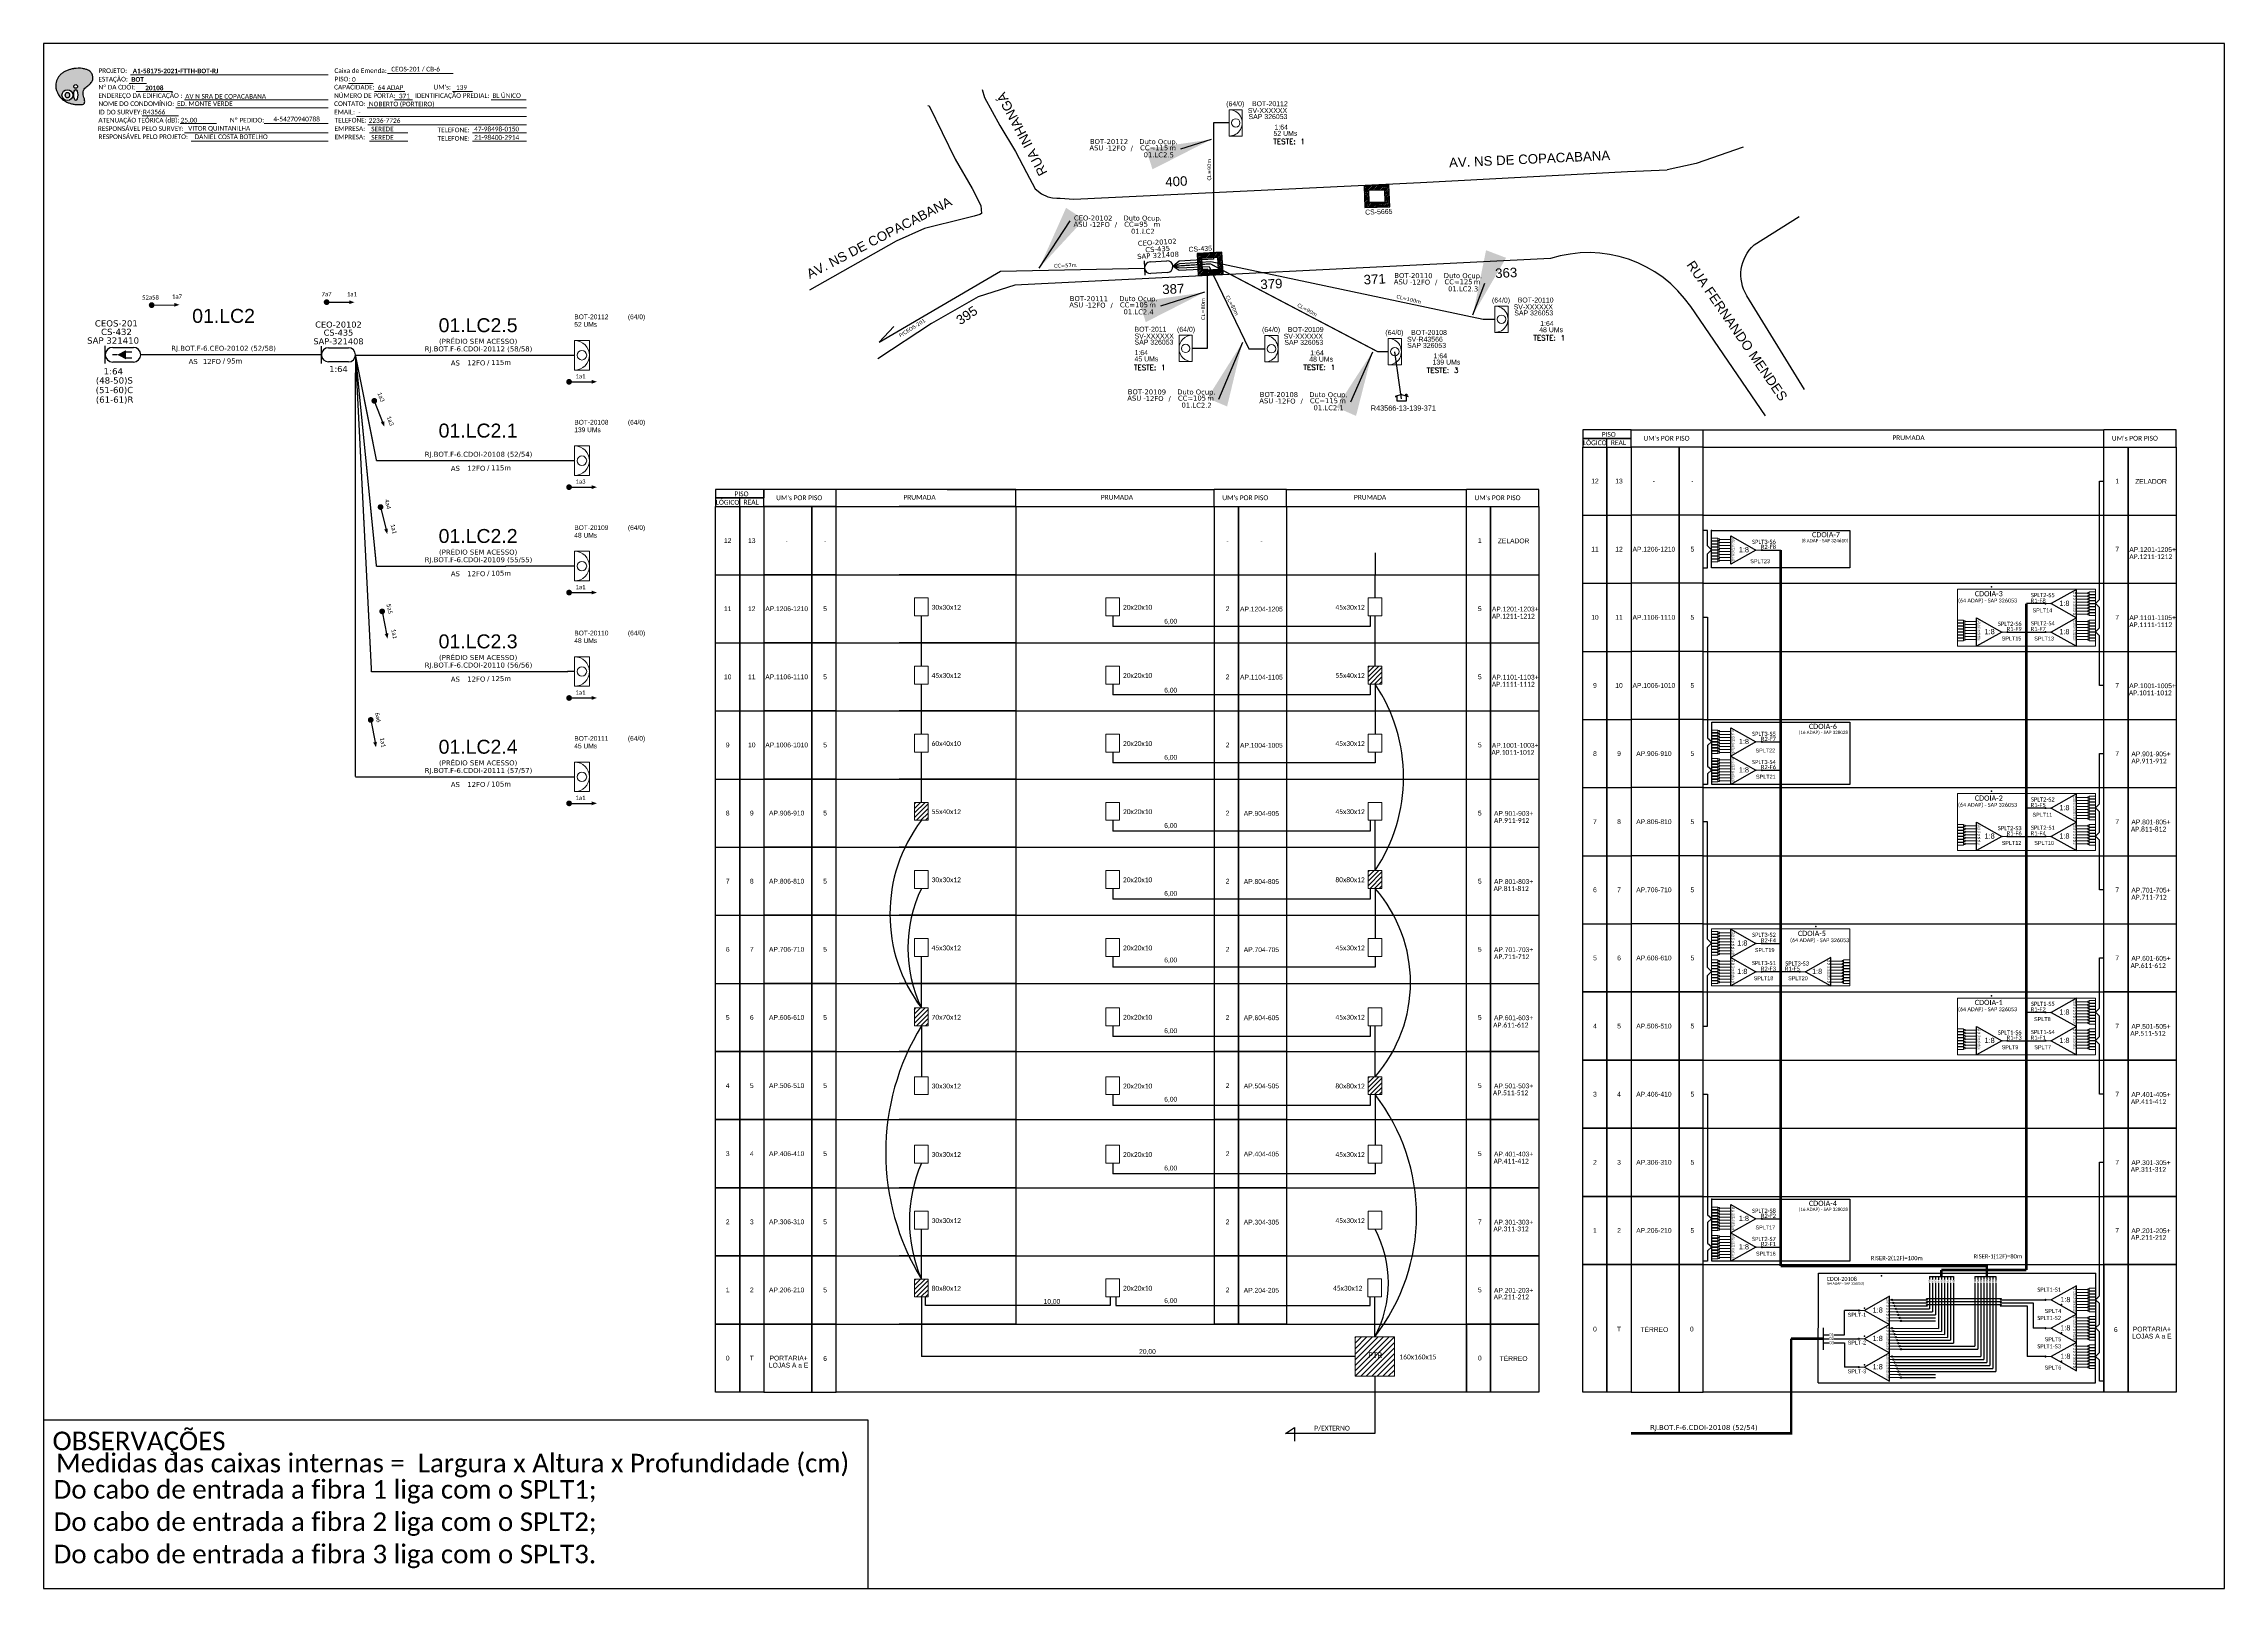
# Paper-space layout 'CDOI-20108' of a CAD drawing. Header units: millimetres. Extents: x 2036 to 2875, y 85 to 679.
# The model-space entities are those that its viewports show. They can reach past a viewport. Long polylines and large blocks are cut down to what shows.
import ezdxf
from ezdxf.enums import TextEntityAlignment as Align

# ---------------------------------------------------------------- set-up
doc = ezdxf.new("R2010")
doc.units = ezdxf.units.MM
doc.linetypes.add('DIVIDE2', pattern=[0.625, 0.25, -0.125, 0, -0.125, 0, -0.125])
for name, color, linetype in [('10.1-Caixas Subterrâneas', 5, 'Continuous'), ('10.4-Postes', 1, 'Continuous'), ('20.4-CEOS', 1, 'Continuous'), ('20.5-CEO', 1, 'Continuous'), ('CAP a instalar', 1, 'FENCELINE1'), ('label_cabos', 7, 'Continuous'), ('MUB', 252, 'Continuous'), ('NET-RETIRAR', 54, 'DIVIDE2'), ('SETA', 7, 'Continuous'), ('surveys', 7, 'Continuous'), ('surveys legendas', 7, 'Continuous'), ('texto', 255, 'Continuous')]:
    doc.layers.add(name, color=color, linetype=linetype)
for name, color, linetype, lineweight in [("20.0-LEGENDA DOS CDO'S", 1, 'Continuous', 0), ('20.1-CDO_INTERIOR', 1, 'Continuous', 0), ('40.1-ETIQUETAS', 1, 'Continuous', 20)]:
    doc.layers.add(name, color=color, linetype=linetype, lineweight=lineweight)
doc.layers.add('Comprimeto de lance', color=7, linetype='Continuous', true_color=0xf7f7f7)
doc.styles.add('ARIAL', font='arial.ttf')
doc.styles.add('DIGICADE', font='arial.ttf')
doc.styles.add('MtXpl_Calibri', font='calibri.ttf')
doc.styles.add('ROMANS', font='romans.shx')
doc.styles.add('siredit', font='verdana.ttf')
doc.styles.add('WMF-Calibri0', font='calibri.ttf')
doc.styles.add('WMF-Calibri1', font='calibrib.ttf')
doc.linetypes.add('FENCELINE1', pattern='A,0.25,-0.1,[133,ltypeshp.shx,S=0.1,R=0,X=-0.1,Y=0],-0.1,1', length=1.45)
doc.linetypes.add('RESERVA', pattern='A,0.5,-0.15,["RESERVA",Standard,S=0.18,R=0,X=0,Y=-0.1],-1.3', length=1.95)
doc.dimstyles.new('CC', dxfattribs={"dimtxt": 1, "dimasz": 2, "dimexe": 0.18, "dimexo": 0.0625, "dimgap": 0.09, "dimtad": 0, "dimdec": 0, "dimrnd": 1, "dimzin": 0, "dimdsep": 46, "dimtxsty": 'siredit', "dimblk": 'NONE', "dimcen": 0, "dimse1": 1, "dimse2": 1, "dimsd1": 1, "dimsd2": 1, "dimclrt": 7, "dimadec": 0, "dimazin": 0, "dimtfac": 1, "dimtdec": 0, "dimtofl": 0, "dimtmove": 0, "dimatfit": 3, "dimfxl": 0, "dimtolj": 1, "dimtzin": 0, "dimarcsym": 0})

# ---------------------------------------------------------------- blocks, each defined once
blk = doc.blocks.new('CEOS_RP_CT_DRT')
at = {"layer": '20.4-CEOS', "color": 0}
for p, q in [((-4.54, 1.19), (-1.19, 1.19)), ((-1.19, -1.19), (-4.54, -1.19))]:
    blk.add_line(p, q, dxfattribs=at)
for points in [[(-5.73, -1.43), (-5.73, 1.44)], [(-3.79, 0), (-4.59, 0)], [(-2.47, 0.48), (-1.45, 0.48)], [(-2.47, -0.52), (-1.45, -0.52)]]:
    blk.add_lwpolyline(points, dxfattribs=at)
blk.add_lwpolyline([(-3.79, 0, 0, 1.47, 0), (-2.41, 0, 1.47, 1.47, 0)], format="xyseb", dxfattribs=at)
for centre, start, end in [((-4.54, 0), 90, 270), ((-1.19, 0), 270, 90)]:
    blk.add_arc(centre, 1.19, start, end, dxfattribs=at)
at = {"layer": '20.4-CEOS', "color": 7, "style": 'siredit'}
for tag, p in [('Nº_DA_CEOS', (-2.86, 5.6)), ('LOCAL', (-2.86, 4.24)), ('SAP', (-2.86, 2.78)), ('RACIO_SPLITAGEM', (-2.86, -1.88)), ('FIBRAS_SPLITTER', (-2.86, -3.58)), ('RESERVA_FINAIS', (-2.86, -6.39)), ('FIBRAS_TOP_C', (-2.86, -5.08))]:
    blk.add_attdef(tag, text='', height=1.01, dxfattribs=at).set_placement(p, align=Align.TOP_CENTER)
blk = doc.blocks.new('ETIQUETA_RS5F')
at = {"layer": '40.1-ETIQUETAS', "color": 0, "style": 'siredit'}
blk.add_text('/', height=1.5, dxfattribs=at).set_placement((1.58, -1.95), align=Align.MIDDLE_RIGHT)
for tag, p in [('ETIQUETA_R_SECUNDARIA', (1.21, 2.1)), ('ETIQUETA_R_PRIMARIA', (1.21, 4.1)), ('F_ATIVAS/F_MORTAS', (1.14, -4.24))]:
    blk.add_attdef(tag, text='', height=1.5, dxfattribs=at).set_placement(p, align=Align.MIDDLE_CENTER)
for tag, p in [('TIPO_CABO', (-6.58, -2.12)), ('CAP_CABO', (0.4, -2.09))]:
    blk.add_attdef(tag, text='', height=1.5, dxfattribs=at).set_placement(p, align=Align.MIDDLE_RIGHT)
for tag, p in [('FUSÃO_1', (0.85, -8.39)), ('FUSÃO_2', (0.85, -10.6)), ('FUSÃO_3', (0.85, -12.93)), ('FUSÃO_4', (0.85, -15.14)), ('FUSÃO_5', (0.85, -17.16))]:
    blk.add_attdef(tag, text='', height=1.5, dxfattribs=at).set_placement(p, align=Align.CENTER)
blk.add_attdef('METROS', text='', height=1.5, dxfattribs=at).set_placement((2.14, -1.95), align=Align.MIDDLE_LEFT)
blk = doc.blocks.new('CDOI_INT')
at = {"layer": '20.1-CDO_INTERIOR', "color": 0, "lineweight": 18}
blk.add_lwpolyline([(4.25, -4.25), (4.25, 4.25), (0, 4.25), (0, -4.25)], close=True, dxfattribs=at)
blk.add_circle((2.12, 0), 1.36, dxfattribs=at)
blk.add_arc((0, 0), 4.25, 270, 90, dxfattribs=at)
at = {"layer": "20.0-LEGENDA DOS CDO'S", "color": 0, "style": 'ARIAL'}
for tag, p in [('SAP', (-0.08, 6.23)), ('CDO_N', (-0.08, 10.38)), ('SURVEY', (-0.08, 8.2)), ('SPLITER_1', (21.18, 10.38)), ('SPLITER_2', (21.19, 8.68)), ('1:XX', (5.94, -2.22)), ('UMS', (5.94, -4.24))]:
    blk.add_attdef(tag, p, '', height=1.36, dxfattribs=at)
blk.add_attdef('FIBRAS_UTILIZADAS', text='', height=1.36, dxfattribs=at).set_placement((15.34, 10.38), align=Align.CENTER)
blk = doc.blocks.new('OI')
h = blk.add_hatch(color=40)
edge = h.paths.add_edge_path()
edge.add_spline(control_points=[(4.35, -0.67), (3.92, -0.99), (3.26, -1.5), (2.81, -2.59), (2.9, -3.5), (3.06, -4.27), (3.31, -4.85), (3.37, -5.39), (3.4, -5.88), (3.2, -6.4), (2.54, -6.61), (1.65, -6.63), (0.55, -6.67), (-0.56, -6.42), (-1.61, -6.14), (-2.77, -5.61), (-3.92, -4.77), (-4.89, -3.7), (-5.34, -2.65), (-5.6, -1.94), (-5.85, -0.96), (-5.71, 0.47), (-5.1, 2.02), (-4.14, 3.02), (-3.3, 3.61), (-2.37, 4.16), (-1.36, 4.44), (-0.56, 4.7), (0.79, 4.85), (2.24, 4.97), (3.79, 4.57), (4.67, 4.21), (5.44, 3.65), (5.76, 2.99), (6.03, 2.21), (6.01, 1.46), (5.72, 0.64), (5.31, 0.08), (4.88, -0.38), (4.51, -0.55), (4.35, -0.67)], knot_values=[0, 0, 0, 0, 1.60434, 2.417191, 3.427595, 4.282808, 4.776746, 5.304182, 5.888771, 6.258406, 6.858137, 7.79129, 8.986195, 10.124242, 11.187857, 12.242908, 13.953784, 15.414161, 16.515391, 17.349188, 17.675853, 19.552021, 21.515531, 22.568638, 23.63245, 24.621084, 25.782718, 26.745347, 27.142653, 29.870543, 31.004649, 31.921532, 32.709589, 33.801391, 34.042471, 35.192333, 35.971461, 36.628871, 37.254359, 37.836911, 37.836911, 37.836911, 37.836911], degree=3, periodic=0)
h.paths.add_polyline_path([(1.13, -0.87, -1), (-0.04, -0.87, -1)], flags=16)
edge = h.paths.add_edge_path(flags=16)
edge.add_ellipse((0.56, -3.59), major_axis=(-0.02, 1.71), ratio=0.361305, start_angle=0, end_angle=360)
h.paths.add_polyline_path([(-0.36, -3.62, -1), (-3.8, -3.62, -1)], flags=16)
edge = h.paths.add_edge_path(flags=0)
edge.add_ellipse((-2.08, -3.62), major_axis=(0, 0.885), ratio=0.758294, start_angle=0, end_angle=360)
at = {"color": 40}
for centre, radius in [((-2.08, -3.62), 1.72), ((0.54, -0.87), 0.587)]:
    blk.add_circle(centre, radius, dxfattribs=at)
blk.add_ellipse((-2.08, -3.62), major_axis=(0, 0.885), ratio=0.758294, start_param=-3.141592653589792, end_param=3.141592653589792, dxfattribs=at)
blk.add_ellipse((0.56, -3.59), major_axis=(-0.02, 1.71), ratio=0.361305, dxfattribs=at)
at = {"color": 40, "start_tangent": (-0.800898, -0.598801), "end_tangent": (-0.800898, -0.598801)}
blk.add_spline([(4.35, -0.67), (3.2, -1.78), (2.9, -2.54), (2.92, -3.55), (3.12, -4.38), (3.28, -4.85), (3.37, -5.37), (3.35, -5.95), (3.2, -6.29), (2.66, -6.55), (1.73, -6.63), (0.54, -6.62), (-0.58, -6.41), (-1.6, -6.11), (-2.56, -5.67), (-3.95, -4.67), (-4.89, -3.56), (-5.37, -2.56), (-5.64, -1.78), (-5.72, -1.46), (-5.63, 0.42), (-4.84, 2.22), (-4.13, 2.99), (-3.27, 3.62), (-2.4, 4.09), (-1.3, 4.47), (-0.37, 4.72), (0.02, 4.77), (2.75, 4.8), (3.85, 4.53), (4.69, 4.16), (5.31, 3.68), (5.85, 2.73), (5.93, 2.5), (5.94, 1.35), (5.67, 0.62), (5.29, 0.08), (4.84, -0.36), (4.35, -0.67)], degree=3, dxfattribs=at)
blk = doc.blocks.new('A$C415C251F')
at = {"color": 3}
blk.add_point((0, 0), dxfattribs=at)
blk = doc.blocks.new('LEG_CDOIA8_C-SPLT_DIR')
at = {"color": 3}
blk.add_blockref('A$C415C251F', (0, 0), dxfattribs=at)
at = {"color": 1, "style": 'WMF-Calibri0', "flags": 4}
blk.add_attdef('CDO', (-26.8, -2.6), '', height=2, dxfattribs=at)
blk.add_attdef('MODELO', text='', height=1.5, dxfattribs=at).set_placement((-22.2, -4.5), align=Align.CENTER)
at = {"style": 'ARIAL', "flags": 4}
blk.add_attdef('SPLITAGEM', text='', height=1.5, dxfattribs=at).set_placement((-18.4, -12.6), align=Align.CENTER)
blk = doc.blocks.new('SPLITTER_')
blk.add_point((0, 0))
at = {"style": 'ARIAL', "flags": 4}
blk.add_attdef('SPLT', (0, -3.26), '', height=1.5, dxfattribs=at)
blk = doc.blocks.new('LEG_64ADAP_ESQ')
blk.add_point((0, 0))
at = {"color": 1, "style": 'WMF-Calibri0', "flags": 4}
blk.add_attdef('MODELO', text='', height=1.5, dxfattribs=at).set_placement((-1.47, -5.97), align=Align.CENTER)
blk.add_attdef('CDO', (-4.08, -3.61), '', height=2, dxfattribs=at)
blk = doc.blocks.new('SPLT_1-8_SC-APC_ESQ')
at = {"color": 3, "lineweight": 0}
for points in [[(2.41, -3.02), (0, -3.02)], [(2.41, -4), (0, -4)], [(2.41, -4.17), (0, -4.17)], [(2.41, -5.16), (0, -5.16)], [(2.41, -5.32), (0, -5.32)], [(2.41, -6.31), (0, -6.31)], [(2.41, -6.48), (0, -6.48)], [(2.41, -7.46), (0, -7.46)], [(2.41, -7.63), (0, -7.63)], [(2.41, -3.02), (2.41, -4)], [(2.41, -4.17), (2.41, -5.16)], [(2.41, -5.32), (2.41, -6.31)], [(2.41, -6.48), (2.41, -7.46)], [(2.41, -7.63), (2.41, -8.62)], [(2.99, -3.51), (7.37, -3.51)], [(7.37, -4.66), (2.99, -4.66)], [(7.37, -5.82), (2.99, -5.82)], [(7.37, -6.97), (2.99, -6.97)], [(7.37, -8.12), (2.99, -8.12)], [(2.41, -8.62), (0, -8.62)], [(2.41, -8.78), (0, -8.78)], [(2.41, -9.77), (0, -9.77)], [(2.41, -9.94), (0, -9.94)], [(2.41, -10.92), (0, -10.92)], [(2.41, -11.09), (0, -11.09)], [(2.41, -12.08), (0, -12.08)], [(2.41, -8.78), (2.41, -9.77)], [(2.41, -9.94), (2.41, -10.92)], [(2.41, -11.09), (2.41, -12.08)], [(7.37, -9.28), (2.99, -9.28)], [(7.37, -10.43), (2.99, -10.43)], [(7.37, -11.58), (2.99, -11.58)]]:
    blk.add_lwpolyline(points, dxfattribs=at)
for points in [[(2.99, -3.22), (2.41, -3.22), (2.41, -3.8), (2.99, -3.8)], [(2.99, -4.38), (2.41, -4.38), (2.41, -4.95), (2.99, -4.95)], [(2.99, -5.53), (2.41, -5.53), (2.41, -6.1), (2.99, -6.1)], [(2.99, -6.68), (2.41, -6.68), (2.41, -7.26), (2.99, -7.26)], [(2.99, -7.84), (2.41, -7.84), (2.41, -8.41), (2.99, -8.41)], [(2.99, -8.99), (2.41, -8.99), (2.41, -9.56), (2.99, -9.56)], [(2.99, -10.14), (2.41, -10.14), (2.41, -10.72), (2.99, -10.72)], [(2.99, -11.3), (2.41, -11.3), (2.41, -11.87), (2.99, -11.87)]]:
    blk.add_lwpolyline(points, close=True, dxfattribs=at)
at = {"color": 1}
blk.add_lwpolyline([(7.37, -2.1), (17.04, -7.55), (7.37, -13), (7.37, -2.1)], dxfattribs=at)
at = {"color": 1, "lineweight": 0}
blk.add_lwpolyline([(17.04, -7.55), (19.26, -7.55)], dxfattribs=at)
at = {"color": 1, "style": 'ARIAL'}
for s, height, p in [('S5', 0.75, (7.55, -8.57)), ('S3', 0.75, (7.55, -6.18)), ('S4', 0.75, (7.55, -7.36)), ('S2', 0.75, (7.56, -4.97)), ('S1', 0.75, (7.7, -3.78)), ('1:8', 2, (10.45, -8.4)), ('S6', 0.75, (7.55, -9.69)), ('S7', 0.75, (7.55, -10.78)), ('S8', 0.75, (7.55, -11.9))]:
    blk.add_text(s, height=height, dxfattribs=at).set_placement(p)
blk = doc.blocks.new('*X20')
at = {"color": 0, "linetype": 'Continuous'}
for p, q in [((-1.25, 0.34099), (-0.49099, 1.1)), ((-1.25, 0.517767), (-0.667767, 1.1)), ((-1.25, 0.694544), (-0.844544, 1.1)), ((-1.25, 0.87132), (-1.02132, 1.1)), ((-1.25, 1.048097), (-1.198097, 1.1)), ((-1.25, 0.164214), (-0.8035, 0.610714)), ((-1.25, -0.012563), (-0.8035, 0.433937)), ((-1.25, -0.18934), (-0.8035, 0.25716)), ((-1.25, -0.366117), (-0.8035, 0.080383)), ((-0.789214, 0.625), (-0.314214, 1.1)), ((-0.612437, 0.625), (-0.137437, 1.1)), ((-0.43566, 0.625), (0.03934, 1.1)), ((-0.258883, 0.625), (0.216117, 1.1)), ((-0.082107, 0.625), (0.392893, 1.1)), ((0.09467, 0.625), (0.56967, 1.1)), ((0.271447, 0.625), (0.746447, 1.1)), ((0.448223, 0.625), (0.923223, 1.1)), ((0.625, 0.625), (1.1, 1.1)), ((0.801777, 0.625), (1.25, 1.073223)), ((0.8035, 0.449947), (1.25, 0.896447)), ((0.8035, 0.27317), (1.25, 0.71967)), ((0.8035, 0.096393), (1.25, 0.542893)), ((0.8035, -0.080383), (1.25, 0.366117)), ((0.8035, -0.25716), (1.25, 0.18934)), ((0.8035, -0.433937), (1.25, 0.012563)), ((-1.25, -0.542893), (-0.8035, -0.096393)), ((-1.25, -0.71967), (-0.8035, -0.27317)), ((-1.25, -0.896447), (-0.8035, -0.449947)), ((-1.25, -1.073223), (-0.801777, -0.625)), ((-1.1, -1.1), (-0.625, -0.625)), ((-0.923223, -1.1), (-0.448223, -0.625)), ((-0.746447, -1.1), (-0.271447, -0.625)), ((-0.56967, -1.1), (-0.09467, -0.625)), ((-0.392893, -1.1), (0.082107, -0.625)), ((-0.216117, -1.1), (0.258883, -0.625)), ((-0.03934, -1.1), (0.43566, -0.625)), ((0.137437, -1.1), (0.612437, -0.625)), ((0.314214, -1.1), (0.789214, -0.625)), ((0.49099, -1.1), (1.25, -0.34099)), ((0.667767, -1.1), (1.25, -0.517767)), ((0.8035, -0.610714), (1.25, -0.164214)), ((0.844544, -1.1), (1.25, -0.694544)), ((1.02132, -1.1), (1.25, -0.87132)), ((1.198097, -1.1), (1.25, -1.048097))]:
    blk.add_line(p, q, dxfattribs=at)
blk = doc.blocks.new('MANHOLE_MQ')
at = {"color": 0, "linetype": 'Continuous'}
for p, q in [((0.0000062, 0.0000057), (-0.0000063, 0.0000057)), ((-0.0000063, 0.0000057), (-0.0000063, -0.0000053)), ((-0.000004, 0.0000033), (0.000004, 0.0000033)), ((-0.000004, -0.0000029), (-0.000004, 0.0000033)), ((0.000004, 0.0000033), (0.000004, -0.0000029)), ((0.0000062, -0.0000053), (0.0000062, 0.0000057)), ((-0.0000063, -0.0000053), (0.0000062, -0.0000053)), ((0.000004, -0.0000029), (-0.000004, -0.0000029)), ((0.000004, -0.0000029), (0.000004, -0.0000029))]:
    blk.add_line(p, q, dxfattribs=at)
at = {"color": 0, "linetype": 'Continuous', "xscale": 5e-06, "yscale": 5e-06, "zscale": 1e-05}
blk.add_blockref('*X20', (0, 0.0000002), dxfattribs=at)
blk = doc.blocks.new('Teste  FTTH')
at = {"color": 0, "lineweight": 0, "style": 'ROMANS'}
for tag, p in [('TESTE', (-2.3, -0.29)), ('QTDE', (0.21, -0.29))]:
    blk.add_attdef(tag, p, '', height=0.48, dxfattribs=at)
for tag, p, flags in [('FID', (-2.23, -1.25), 1), ('FATOR', (-2.23, -2.03), 3), ('ID_ATIVIDADE', (-2.23, -2.72), 3)]:
    blk.add_attdef(tag, p, '', height=0.48, dxfattribs=dict(at, flags=flags))
blk = doc.blocks.new('Inst CB DT OCUP CFOA-SM-ASU-120-S-12')
at = {"layer": 'label_cabos', "color": 0, "style": 'siredit'}
for tag, flags, p in [('ID_ATIVIDADE', 3, (1.31, 2.67)), ('FATOR', 1, (11.56, 2.55))]:
    blk.add_attdef(tag, text='', height=1, rotation=359.69, dxfattribs=dict(at, flags=flags)).set_placement(p, align=Align.MIDDLE_CENTER)
for tag, p in [('TIPO_CABO', (1.26, 0)), ('DESTINO_CABO', (3.13, 1.26)), ('CABO', (4.69, -0.05)), ('/', (7.71, -0.05)), ('LANCE', (10.91, 0)), ('TIPO_CABO', (13.11, 1.24)), ('UND', (15.96, 0)), ('FID', (13.15, -1.41))]:
    blk.add_attdef(tag, text='', height=1, rotation=359.69, dxfattribs=at).set_placement(p, align=Align.MIDDLE_CENTER)
blk.add_attdef('QTDE', (12.43, -0.47), '', height=1, rotation=359.69, dxfattribs=at)
blk = doc.blocks.new('_None')
blk = doc.blocks.new('SURVEY_SURVEY')
for p, q in [((0, 0.0000127), (-0.0000126, 0.000009)), ((-0.0000126, 0.000009), (-0.0000086, 0.000009)), ((-0.0000086, 0), (-0.0000086, 0.000009)), ((0, 0.0000127), (0.0000126, 0.000009)), ((0.0000084, 0.0000132), (0.0000098, 0.0000132)), ((0.0000084, 0.0000103), (0.0000084, 0.0000132)), ((0.0000126, 0.000009), (0.0000086, 0.000009)), ((0.0000086, 0.000009), (0.0000086, 0)), ((0.0000098, 0.0000132), (0.0000098, 0.0000099)), ((0.0000086, 0), (-0.0000086, 0))]:
    blk.add_line(p, q)
at = {"ltscale": 6}
blk.add_circle((0, 0.0000045), 0.0000000477, dxfattribs=at)

msp = doc.modelspace()

# ---------------------------------------------------------------- hatches: boundary and pattern name
h = msp.add_hatch(color=3)
h.dxf.hatch_style = 1
edge = h.paths.add_edge_path()
edge.add_arc((36213.32, 58847.85), 0.205, 0, 360)
h = msp.add_hatch(color=3)
h.dxf.hatch_style = 1
edge = h.paths.add_edge_path()
edge.add_arc((36322.43, 58827.25), 0.205, 0, 360)
h = msp.add_hatch(color=3)
h.dxf.hatch_style = 1
edge = h.paths.add_edge_path()
edge.add_arc((36307.82, 58816.35), 0.205, 0, 360)
h = msp.add_hatch(color=3)
h.dxf.hatch_style = 1
edge = h.paths.add_edge_path()
edge.add_arc((36322.43, 58816.35), 0.205, 0, 360)
h = msp.add_hatch()
h.set_pattern_fill('ANSI31', color=1, scale=10)
h.set_pattern_definition([(45, (23874.4422, 57020.2404), (-0.88388348, 0.88388348), [])])
h.paths.add_polyline_path([(36067.26, 58803.23), (36061.97, 58803.23), (36061.97, 58796.34), (36067.26, 58796.34)])
h = msp.add_hatch(color=3)
h.dxf.hatch_style = 1
edge = h.paths.add_edge_path()
edge.add_arc((36213.33, 58774.11), 0.205, 0, 360)
h = msp.add_hatch(color=3)
h.dxf.hatch_style = 1
edge = h.paths.add_edge_path()
edge.add_arc((36213.33, 58763.21), 0.205, 0, 360)
h = msp.add_hatch()
h.set_pattern_fill('ANSI31', color=1, scale=10)
h.set_pattern_definition([(45, (23700.0117, 56967.8504), (-0.88388348, 0.88388348), [])])
h.paths.add_polyline_path([(35892.83, 58750.84), (35887.54, 58750.84), (35887.54, 58743.95), (35892.83, 58743.95)])
h = msp.add_hatch(color=3)
h.dxf.hatch_style = 1
edge = h.paths.add_edge_path()
edge.add_arc((36322.43, 58748.66), 0.205, 0, 360)
h = msp.add_hatch(color=3)
h.dxf.hatch_style = 1
edge = h.paths.add_edge_path()
edge.add_arc((36307.82, 58737.77), 0.205, 0, 360)
h = msp.add_hatch(color=3)
h.dxf.hatch_style = 1
edge = h.paths.add_edge_path()
edge.add_arc((36322.43, 58737.77), 0.205, 0, 360)
h = msp.add_hatch()
h.set_pattern_fill('ANSI31', color=1, scale=10)
h.set_pattern_definition([(45, (23874.4422, 56941.6554), (-0.88388348, 0.88388348), [])])
h.paths.add_polyline_path([(36067.26, 58724.65), (36061.97, 58724.65), (36061.97, 58717.75), (36067.26, 58717.75)])
h = msp.add_hatch(color=3)
h.dxf.hatch_style = 1
edge = h.paths.add_edge_path()
edge.add_arc((36213.32, 58696.62), 0.205, 0, 360)
h = msp.add_hatch(color=3)
h.dxf.hatch_style = 1
edge = h.paths.add_edge_path()
edge.add_arc((36213.32, 58685.72), 0.205, 0, 360)
h = msp.add_hatch(color=3)
h.dxf.hatch_style = 1
edge = h.paths.add_edge_path()
edge.add_arc((36227.92, 58685.72), 0.205, 0, 360)
h = msp.add_hatch()
h.set_pattern_fill('ANSI31', color=1, scale=10)
h.set_pattern_definition([(45, (23700.0117, 56888.794), (-0.88388348, 0.88388348), [])])
h.paths.add_polyline_path([(35892.83, 58671.79), (35887.54, 58671.79), (35887.54, 58664.89), (35892.83, 58664.89)])
h = msp.add_hatch(color=3)
h.dxf.hatch_style = 1
edge = h.paths.add_edge_path()
edge.add_arc((36322.43, 58670.08), 0.205, 0, 360)
h = msp.add_hatch(color=3)
h.dxf.hatch_style = 1
edge = h.paths.add_edge_path()
edge.add_arc((36307.82, 58659.18), 0.205, 0, 360)
h = msp.add_hatch(color=3)
h.dxf.hatch_style = 1
edge = h.paths.add_edge_path()
edge.add_arc((36322.43, 58659.18), 0.205, 0, 360)
h = msp.add_hatch()
h.set_pattern_fill('ANSI31', color=1, scale=10)
h.set_pattern_definition([(45, (23874.4422, 56862.3508), (-0.88388348, 0.88388348), [])])
h.paths.add_polyline_path([(36067.26, 58645.34), (36061.97, 58645.34), (36061.97, 58638.45), (36067.26, 58638.45)])
h = msp.add_hatch(color=3)
h.dxf.hatch_style = 1
edge = h.paths.add_edge_path()
edge.add_arc((36213.33, 58590.71), 0.205, 0, 360)
h = msp.add_hatch(color=3)
h.dxf.hatch_style = 1
edge = h.paths.add_edge_path()
edge.add_arc((36213.33, 58579.82), 0.205, 0, 360)
h = msp.add_hatch()
h.set_pattern_fill('ANSI31', color=1, scale=10)
h.set_pattern_definition([(45, (23700.0117, 56784.5519), (-0.88388348, 0.88388348), [])])
h.paths.add_polyline_path([(35892.83, 58567.55), (35887.54, 58567.55), (35887.54, 58560.65), (35892.83, 58560.65)])
h = msp.add_hatch(color=3)
h.dxf.hatch_style = 1
edge = h.paths.add_edge_path()
edge.add_arc((36263.38, 58559.52), 0.242, 0, 360)
h = msp.add_hatch(color=3)
h.dxf.hatch_style = 1
edge = h.paths.add_edge_path()
edge.add_arc((36263.88, 58558.37), 0.242, 0, 360)
h = msp.add_hatch(color=3)
h.dxf.hatch_style = 1
edge = h.paths.add_edge_path()
edge.add_arc((36264.38, 58557.22), 0.242, 0, 360)
h = msp.add_hatch(color=3)
h.dxf.hatch_style = 1
edge = h.paths.add_edge_path()
edge.add_arc((36322.42, 58559.52), 0.256, 0, 360)
h = msp.add_hatch(color=3)
h.dxf.hatch_style = 1
edge = h.paths.add_edge_path()
edge.add_arc((36250.75, 58555.48), 0.256, 0, 360)
h = msp.add_hatch(color=3)
h.dxf.hatch_style = 1
edge = h.paths.add_edge_path()
edge.add_arc((36263.38, 58548.63), 0.242, 0, 360)
h = msp.add_hatch(color=3)
h.dxf.hatch_style = 1
edge = h.paths.add_edge_path()
edge.add_arc((36264.88, 58556.06), 0.242, 0, 360)
h = msp.add_hatch(color=3)
h.dxf.hatch_style = 1
edge = h.paths.add_edge_path()
edge.add_arc((36265.38, 58554.91), 0.242, 0, 360)
h = msp.add_hatch(color=3)
h.dxf.hatch_style = 1
edge = h.paths.add_edge_path()
edge.add_arc((36265.88, 58553.76), 0.242, 0, 360)
h = msp.add_hatch(color=3)
h.dxf.hatch_style = 1
edge = h.paths.add_edge_path()
edge.add_arc((36266.38, 58552.61), 0.242, 0, 360)
h = msp.add_hatch(color=3)
h.dxf.hatch_style = 1
edge = h.paths.add_edge_path()
edge.add_arc((36266.88, 58551.45), 0.242, 0, 360)
h = msp.add_hatch(color=3)
h.dxf.hatch_style = 1
edge = h.paths.add_edge_path()
edge.add_arc((36322.42, 58548.63), 0.256, 0, 360)
h = msp.add_hatch()
h.set_pattern_fill('ANSI31', color=1, scale=12, style=0)
h.set_pattern_definition([(45, (35323.3279, 58068.0639), (-1.0606602, 1.0606602), [])])
h.paths.add_polyline_path([(36072.09, 58545.33), (36056.92, 58545.33), (36056.92, 58530.19), (36072.09, 58530.19)])
h.paths.add_polyline_path([(36061.64, 58536.27), (36068.15, 58536.27), (36068.15, 58540.22), (36061.64, 58540.22)], flags=9)
h = msp.add_hatch(color=3)
h.dxf.hatch_style = 1
edge = h.paths.add_edge_path()
edge.add_arc((36250.66, 58544.59), 0.256, 0, 360)
h = msp.add_hatch(color=3)
h.dxf.hatch_style = 1
edge = h.paths.add_edge_path()
edge.add_arc((36263.88, 58547.47), 0.242, 0, 360)
h = msp.add_hatch(color=3)
h.dxf.hatch_style = 1
edge = h.paths.add_edge_path()
edge.add_arc((36264.38, 58546.32), 0.242, 0, 360)
h = msp.add_hatch(color=3)
h.dxf.hatch_style = 1
edge = h.paths.add_edge_path()
edge.add_arc((36264.88, 58545.17), 0.242, 0, 360)
h = msp.add_hatch(color=3)
h.dxf.hatch_style = 1
edge = h.paths.add_edge_path()
edge.add_arc((36265.38, 58544.01), 0.242, 0, 360)
h = msp.add_hatch(color=3)
h.dxf.hatch_style = 1
edge = h.paths.add_edge_path()
edge.add_arc((36265.88, 58542.86), 0.242, 0, 360)
h = msp.add_hatch(color=3)
h.dxf.hatch_style = 1
edge = h.paths.add_edge_path()
edge.add_arc((36266.38, 58541.71), 0.242, 0, 360)
h = msp.add_hatch(color=3)
h.dxf.hatch_style = 1
edge = h.paths.add_edge_path()
edge.add_arc((36266.88, 58540.56), 0.242, 0, 360)
h = msp.add_hatch(color=3)
h.dxf.hatch_style = 1
edge = h.paths.add_edge_path()
edge.add_arc((36250.66, 58533.69), 0.256, 0, 360)
h = msp.add_hatch(color=3)
h.dxf.hatch_style = 1
edge = h.paths.add_edge_path()
edge.add_arc((36263.38, 58537.73), 0.242, 0, 360)
h = msp.add_hatch(color=3)
h.dxf.hatch_style = 1
edge = h.paths.add_edge_path()
edge.add_arc((36263.88, 58536.58), 0.242, 0, 360)
h = msp.add_hatch(color=3)
h.dxf.hatch_style = 1
edge = h.paths.add_edge_path()
edge.add_arc((36264.38, 58535.42), 0.242, 0, 360)
h = msp.add_hatch(color=3)
h.dxf.hatch_style = 1
edge = h.paths.add_edge_path()
edge.add_arc((36264.88, 58534.27), 0.242, 0, 360)
h = msp.add_hatch(color=3)
h.dxf.hatch_style = 1
edge = h.paths.add_edge_path()
edge.add_arc((36265.38, 58533.12), 0.242, 0, 360)
h = msp.add_hatch(color=3)
h.dxf.hatch_style = 1
edge = h.paths.add_edge_path()
edge.add_arc((36265.88, 58531.96), 0.242, 0, 360)
h = msp.add_hatch(color=3)
h.dxf.hatch_style = 1
edge = h.paths.add_edge_path()
edge.add_arc((36322.42, 58537.73), 0.256, 0, 360)
h = msp.add_hatch(color=3)
h.dxf.hatch_style = 1
edge = h.paths.add_edge_path()
edge.add_arc((36266.38, 58530.81), 0.242, 0, 360)
h = msp.add_hatch(color=3)
h.dxf.hatch_style = 1
edge = h.paths.add_edge_path()
edge.add_arc((36266.88, 58529.66), 0.242, 0, 360)

# ---------------------------------------------------------------- linework, layer by layer
at = {"color": 0}
for p, q in [((36163.07, 58894.07), (36344.88, 58894.07)), ((36144.56, 58887.49), (36153.81, 58887.49)), ((36144.56, 58861.29), (36144.56, 58887.49)), ((36153.81, 58887.49), (36153.81, 58861.29)), ((36153.81, 58887.49), (36163.07, 58887.49)), ((36153.81, 58861.29), (36153.81, 58887.49)), ((36163.07, 58887.49), (36163.07, 58861.29)), ((36181.59, 58887.49), (36163.07, 58887.49)), ((36163.07, 58887.49), (36163.07, 58861.29)), ((36181.59, 58861.29), (36181.59, 58887.49)), ((36190.85, 58887.49), (36181.59, 58887.49)), ((36181.59, 58887.49), (36181.59, 58861.29)), ((36190.85, 58861.29), (36190.85, 58887.49)), ((36190.85, 58887.49), (36257.18, 58887.49)), ((36257.18, 58887.49), (36281.43, 58887.49)), ((36260.04, 58887.49), (36260.05, 58887.49)), ((36281.42, 58887.49), (36281.43, 58887.49)), ((36281.42, 58887.49), (36281.43, 58887.49)), ((36344.88, 58887.49), (36344.9, 58887.49)), ((36344.88, 58887.49), (36344.9, 58887.49)), ((36344.9, 58887.49), (36354.16, 58887.49)), ((36344.9, 58861.29), (36344.9, 58887.49)), ((36354.16, 58887.49), (36372.67, 58887.49)), ((36354.16, 58861.29), (36354.16, 58887.49)), ((36354.16, 58887.49), (36354.16, 58861.29)), ((36372.67, 58887.49), (36372.67, 58861.29)), ((35811.07, 58864.6), (35820.33, 58864.6)), ((35811.07, 58838.4), (35811.07, 58864.6)), ((35820.33, 58864.6), (35820.33, 58838.4)), ((35820.33, 58864.6), (35829.59, 58864.6)), ((35820.33, 58838.4), (35820.33, 58864.6)), ((35829.59, 58864.6), (35829.59, 58838.4)), ((35848.1, 58864.6), (35829.59, 58864.6)), ((35829.59, 58864.6), (35829.59, 58838.4)), ((35848.1, 58838.4), (35848.1, 58864.6)), ((35857.36, 58864.6), (35848.1, 58864.6)), ((35848.1, 58864.6), (35848.1, 58838.4)), ((35857.36, 58838.4), (35857.36, 58864.6)), ((35881.6, 58864.6), (35900.12, 58864.6)), ((35926.56, 58864.6), (35881.6, 58864.6)), ((35926.55, 58864.6), (35926.56, 58864.6)), ((35926.56, 58838.4), (35926.56, 58864.6)), ((36002.83, 58864.6), (36012.09, 58864.6)), ((36002.83, 58838.4), (36002.83, 58864.6)), ((36012.09, 58864.6), (36030.61, 58864.6)), ((36012.09, 58838.4), (36012.09, 58864.6)), ((36012.09, 58864.6), (36012.09, 58838.4)), ((36030.61, 58864.6), (36030.61, 58838.4)), ((36036.33, 58864.6), (36036.34, 58864.6)), ((36036.33, 58864.6), (36036.34, 58864.6)), ((36099.8, 58864.6), (36099.81, 58864.6)), ((36099.8, 58864.6), (36099.81, 58864.6)), ((36099.81, 58864.6), (36109.07, 58864.6)), ((36099.81, 58838.4), (36099.81, 58864.6)), ((36109.07, 58864.6), (36127.58, 58864.6)), ((36109.07, 58838.4), (36109.07, 58864.6)), ((36109.07, 58864.6), (36109.07, 58838.4)), ((36127.58, 58864.6), (36127.58, 58838.4)), ((36144.56, 58861.29), (36153.81, 58861.29)), ((36144.56, 58835.1), (36144.56, 58861.29)), ((36153.81, 58861.29), (36153.81, 58835.1)), ((36153.81, 58861.29), (36163.07, 58861.29)), ((36153.81, 58835.1), (36153.81, 58861.29)), ((36163.07, 58861.29), (36163.07, 58835.1)), ((36181.59, 58861.29), (36163.07, 58861.29)), ((36163.07, 58861.29), (36163.07, 58835.1)), ((36181.59, 58835.1), (36181.59, 58861.29)), ((36190.85, 58861.29), (36181.59, 58861.29)), ((36181.59, 58861.29), (36181.59, 58835.1)), ((36190.85, 58835.1), (36190.85, 58861.29)), ((36344.88, 58861.29), (36344.9, 58861.29)), ((36344.88, 58861.29), (36344.9, 58861.29)), ((36344.9, 58861.29), (36354.16, 58861.29)), ((36344.9, 58835.1), (36344.9, 58861.29)), ((36354.16, 58861.29), (36372.67, 58861.29)), ((36354.16, 58835.1), (36354.16, 58861.29)), ((36354.16, 58861.29), (36354.16, 58835.1)), ((36372.67, 58861.29), (36372.67, 58835.1)), ((35811.07, 58838.4), (35820.33, 58838.4)), ((35811.07, 58812.21), (35811.07, 58838.4)), ((35820.33, 58838.4), (35820.33, 58812.21)), ((35820.33, 58838.4), (35829.59, 58838.4)), ((35820.33, 58812.21), (35820.33, 58838.4)), ((35829.59, 58838.4), (35829.59, 58812.21)), ((35848.1, 58838.4), (35829.59, 58838.4)), ((35829.59, 58838.4), (35829.59, 58812.21)), ((35848.1, 58812.21), (35848.1, 58838.4)), ((35857.36, 58838.4), (35848.1, 58838.4)), ((35848.1, 58838.4), (35848.1, 58812.21)), ((35857.36, 58812.21), (35857.36, 58838.4)), ((35881.6, 58838.4), (35900.12, 58838.4)), ((35926.56, 58838.4), (35881.6, 58838.4)), ((35926.55, 58838.4), (35926.56, 58838.4)), ((35926.56, 58812.21), (35926.56, 58838.4)), ((36002.83, 58838.4), (36012.09, 58838.4)), ((36002.83, 58812.21), (36002.83, 58838.4)), ((36012.09, 58838.4), (36030.61, 58838.4)), ((36012.09, 58812.21), (36012.09, 58838.4)), ((36012.09, 58838.4), (36012.09, 58812.21)), ((36030.61, 58838.4), (36030.61, 58812.21)), ((36036.33, 58838.4), (36036.34, 58838.4)), ((36036.33, 58838.4), (36036.34, 58838.4)), ((36099.8, 58838.4), (36099.81, 58838.4)), ((36099.8, 58838.4), (36099.81, 58838.4)), ((36099.81, 58838.4), (36109.07, 58838.4)), ((36099.81, 58812.21), (36099.81, 58838.4)), ((36109.07, 58838.4), (36127.58, 58838.4)), ((36109.07, 58812.21), (36109.07, 58838.4)), ((36109.07, 58838.4), (36109.07, 58812.21)), ((36127.58, 58838.4), (36127.58, 58812.21)), ((36144.56, 58835.1), (36153.81, 58835.1)), ((36144.56, 58808.9), (36144.56, 58835.1)), ((36153.81, 58835.1), (36153.81, 58808.9)), ((36153.81, 58835.1), (36163.07, 58835.1)), ((36153.81, 58808.9), (36153.81, 58835.1)), ((36163.07, 58835.1), (36163.07, 58808.9)), ((36181.59, 58835.1), (36163.07, 58835.1)), ((36163.07, 58835.1), (36163.07, 58808.9)), ((36181.59, 58808.9), (36181.59, 58835.1)), ((36190.85, 58835.1), (36181.59, 58835.1)), ((36181.59, 58835.1), (36181.59, 58808.9)), ((36190.85, 58808.9), (36190.85, 58835.1)), ((36344.88, 58835.1), (36344.9, 58835.1)), ((36344.88, 58835.1), (36344.9, 58835.1)), ((36344.9, 58835.1), (36354.16, 58835.1)), ((36344.9, 58808.9), (36344.9, 58835.1)), ((36354.16, 58835.1), (36372.67, 58835.1)), ((36354.16, 58808.9), (36354.16, 58835.1)), ((36354.16, 58835.1), (36354.16, 58808.9)), ((36372.67, 58835.1), (36372.67, 58808.9)), ((35811.07, 58812.21), (35820.33, 58812.21)), ((35811.07, 58786.01), (35811.07, 58812.21)), ((35820.33, 58812.21), (35820.33, 58786.01)), ((35820.33, 58812.21), (35829.59, 58812.21)), ((35820.33, 58786.01), (35820.33, 58812.21)), ((35829.59, 58812.21), (35829.59, 58786.01)), ((35848.1, 58812.21), (35829.59, 58812.21)), ((35829.59, 58812.21), (35829.59, 58786.01)), ((35848.1, 58786.01), (35848.1, 58812.21)), ((35857.36, 58812.21), (35848.1, 58812.21)), ((35848.1, 58812.21), (35848.1, 58786.01)), ((35857.36, 58786.01), (35857.36, 58812.21)), ((35881.6, 58812.21), (35900.12, 58812.21)), ((35926.56, 58812.21), (35881.6, 58812.21)), ((35926.55, 58812.21), (35926.56, 58812.21)), ((35926.56, 58786.01), (35926.56, 58812.21)), ((36002.83, 58812.21), (36012.09, 58812.21)), ((36002.83, 58786.01), (36002.83, 58812.21)), ((36012.09, 58812.21), (36030.61, 58812.21)), ((36012.09, 58786.01), (36012.09, 58812.21)), ((36012.09, 58812.21), (36012.09, 58786.01)), ((36030.61, 58812.21), (36030.61, 58786.01)), ((36036.33, 58812.21), (36036.34, 58812.21)), ((36036.33, 58812.21), (36036.34, 58812.21)), ((36099.8, 58812.21), (36099.81, 58812.21)), ((36099.8, 58812.21), (36099.81, 58812.21)), ((36099.81, 58812.21), (36109.07, 58812.21)), ((36099.81, 58786.01), (36099.81, 58812.21)), ((36109.07, 58812.21), (36127.58, 58812.21)), ((36109.07, 58786.01), (36109.07, 58812.21)), ((36109.07, 58812.21), (36109.07, 58786.01)), ((36127.58, 58812.21), (36127.58, 58786.01)), ((36144.56, 58808.9), (36153.81, 58808.9)), ((36144.56, 58782.71), (36144.56, 58808.9)), ((36153.81, 58808.9), (36153.81, 58782.71)), ((36153.81, 58808.9), (36163.07, 58808.9)), ((36153.81, 58782.71), (36153.81, 58808.9)), ((36163.07, 58808.9), (36163.07, 58782.71)), ((36181.59, 58808.9), (36163.07, 58808.9)), ((36163.07, 58808.9), (36163.07, 58782.71)), ((36181.59, 58782.71), (36181.59, 58808.9)), ((36190.85, 58808.9), (36181.59, 58808.9)), ((36181.59, 58808.9), (36181.59, 58782.71)), ((36190.85, 58782.71), (36190.85, 58808.9)), ((36344.88, 58808.9), (36344.9, 58808.9)), ((36344.88, 58808.9), (36344.9, 58808.9)), ((36344.9, 58808.9), (36354.16, 58808.9)), ((36344.9, 58782.71), (36344.9, 58808.9)), ((36354.16, 58808.9), (36372.67, 58808.9)), ((36354.16, 58782.71), (36354.16, 58808.9)), ((36354.16, 58808.9), (36354.16, 58782.71)), ((36372.67, 58808.9), (36372.67, 58782.71)), ((35811.07, 58786.01), (35820.33, 58786.01)), ((35811.07, 58759.82), (35811.07, 58786.01)), ((35820.33, 58786.01), (35820.33, 58759.82)), ((35820.33, 58786.01), (35829.59, 58786.01)), ((35820.33, 58759.82), (35820.33, 58786.01)), ((35829.59, 58786.01), (35829.59, 58759.82)), ((35848.1, 58786.01), (35829.59, 58786.01)), ((35829.59, 58786.01), (35829.59, 58759.82)), ((35848.1, 58759.82), (35848.1, 58786.01)), ((35857.36, 58786.01), (35848.1, 58786.01)), ((35848.1, 58786.01), (35848.1, 58759.82)), ((35857.36, 58759.82), (35857.36, 58786.01)), ((35881.6, 58786.01), (35900.12, 58786.01)), ((35926.56, 58786.01), (35881.6, 58786.01)), ((35926.55, 58786.01), (35926.56, 58786.01)), ((35926.56, 58759.82), (35926.56, 58786.01)), ((36002.83, 58786.01), (36012.09, 58786.01)), ((36002.83, 58759.82), (36002.83, 58786.01)), ((36012.09, 58786.01), (36030.61, 58786.01)), ((36012.09, 58759.82), (36012.09, 58786.01)), ((36012.09, 58786.01), (36012.09, 58759.82)), ((36030.61, 58786.01), (36030.61, 58759.82)), ((36036.33, 58786.01), (36036.34, 58786.01)), ((36036.33, 58786.01), (36036.34, 58786.01)), ((36099.8, 58786.01), (36099.81, 58786.01)), ((36099.8, 58786.01), (36099.81, 58786.01)), ((36099.81, 58786.01), (36109.07, 58786.01)), ((36099.81, 58759.82), (36099.81, 58786.01)), ((36109.07, 58786.01), (36127.58, 58786.01)), ((36109.07, 58759.82), (36109.07, 58786.01)), ((36109.07, 58786.01), (36109.07, 58759.82)), ((36127.58, 58786.01), (36127.58, 58759.82)), ((36144.56, 58782.71), (36153.81, 58782.71)), ((36144.56, 58756.51), (36144.56, 58782.71)), ((36153.81, 58782.71), (36153.81, 58756.51)), ((36153.81, 58782.71), (36163.07, 58782.71)), ((36153.81, 58756.51), (36153.81, 58782.71)), ((36163.07, 58782.71), (36163.07, 58756.51)), ((36181.59, 58782.71), (36163.07, 58782.71)), ((36163.07, 58782.71), (36163.07, 58756.51)), ((36181.59, 58756.51), (36181.59, 58782.71)), ((36190.85, 58782.71), (36181.59, 58782.71)), ((36181.59, 58782.71), (36181.59, 58756.51)), ((36190.85, 58756.51), (36190.85, 58782.71)), ((36344.88, 58782.71), (36344.9, 58782.71)), ((36344.88, 58782.71), (36344.9, 58782.71)), ((36344.9, 58782.71), (36354.16, 58782.71)), ((36344.9, 58756.51), (36344.9, 58782.71)), ((36354.16, 58782.71), (36372.67, 58782.71)), ((36354.16, 58756.51), (36354.16, 58782.71)), ((36354.16, 58782.71), (36354.16, 58756.51)), ((36372.67, 58782.71), (36372.67, 58756.51)), ((35811.07, 58759.82), (35820.33, 58759.82)), ((35811.07, 58733.62), (35811.07, 58759.82)), ((35820.33, 58759.82), (35820.33, 58733.62)), ((35820.33, 58759.82), (35829.59, 58759.82)), ((35820.33, 58733.62), (35820.33, 58759.82)), ((35829.59, 58759.82), (35829.59, 58733.62)), ((35848.1, 58759.82), (35829.59, 58759.82)), ((35829.59, 58759.82), (35829.59, 58733.62)), ((35848.1, 58733.62), (35848.1, 58759.82)), ((35857.36, 58759.82), (35848.1, 58759.82)), ((35848.1, 58759.82), (35848.1, 58733.62)), ((35857.36, 58733.62), (35857.36, 58759.82)), ((35881.6, 58759.82), (35900.12, 58759.82)), ((35926.56, 58759.82), (35881.6, 58759.82)), ((35926.55, 58759.82), (35926.56, 58759.82)), ((35926.56, 58733.62), (35926.56, 58759.82)), ((36002.83, 58759.82), (36012.09, 58759.82)), ((36002.83, 58733.62), (36002.83, 58759.82)), ((36012.09, 58759.82), (36030.61, 58759.82)), ((36012.09, 58733.62), (36012.09, 58759.82)), ((36012.09, 58759.82), (36012.09, 58733.62)), ((36030.61, 58759.82), (36030.61, 58733.62)), ((36036.33, 58759.82), (36036.34, 58759.82)), ((36036.33, 58759.82), (36036.34, 58759.82)), ((36099.8, 58759.82), (36099.81, 58759.82)), ((36099.8, 58759.82), (36099.81, 58759.82)), ((36099.81, 58759.82), (36109.07, 58759.82)), ((36099.81, 58733.62), (36099.81, 58759.82)), ((36109.07, 58759.82), (36127.58, 58759.82)), ((36109.07, 58733.62), (36109.07, 58759.82)), ((36109.07, 58759.82), (36109.07, 58733.62)), ((36127.58, 58759.82), (36127.58, 58733.62)), ((36144.56, 58756.51), (36153.81, 58756.51)), ((36144.56, 58730.32), (36144.56, 58756.51)), ((36153.81, 58756.51), (36153.81, 58730.32)), ((36153.81, 58756.51), (36163.07, 58756.51)), ((36153.81, 58730.32), (36153.81, 58756.51)), ((36163.07, 58756.51), (36163.07, 58730.32)), ((36181.59, 58756.51), (36163.07, 58756.51)), ((36163.07, 58756.51), (36163.07, 58730.32)), ((36181.59, 58730.32), (36181.59, 58756.51)), ((36190.85, 58756.51), (36181.59, 58756.51)), ((36181.59, 58756.51), (36181.59, 58730.32)), ((36190.85, 58730.32), (36190.85, 58756.51)), ((36344.88, 58756.51), (36344.9, 58756.51)), ((36344.88, 58756.51), (36344.9, 58756.51)), ((36344.9, 58756.51), (36354.16, 58756.51)), ((36344.9, 58730.32), (36344.9, 58756.51)), ((36354.16, 58756.51), (36372.67, 58756.51)), ((36354.16, 58730.32), (36354.16, 58756.51)), ((36354.16, 58756.51), (36354.16, 58730.32)), ((36372.67, 58756.51), (36372.67, 58730.32)), ((35811.07, 58733.62), (35820.33, 58733.62)), ((35811.07, 58707.43), (35811.07, 58733.62)), ((35820.33, 58733.62), (35820.33, 58707.43)), ((35820.33, 58733.62), (35829.59, 58733.62)), ((35820.33, 58707.43), (35820.33, 58733.62)), ((35829.59, 58733.62), (35829.59, 58707.43)), ((35848.1, 58733.62), (35829.59, 58733.62)), ((35829.59, 58733.62), (35829.59, 58707.43)), ((35848.1, 58707.43), (35848.1, 58733.62)), ((35857.36, 58733.62), (35848.1, 58733.62)), ((35848.1, 58733.62), (35848.1, 58707.43)), ((35857.36, 58707.43), (35857.36, 58733.62)), ((35881.6, 58733.62), (35900.12, 58733.62)), ((35926.56, 58733.62), (35881.6, 58733.62)), ((35926.55, 58733.62), (35926.56, 58733.62)), ((35926.56, 58707.43), (35926.56, 58733.62)), ((36002.83, 58733.62), (36012.09, 58733.62)), ((36002.83, 58707.43), (36002.83, 58733.62)), ((36012.09, 58733.62), (36030.61, 58733.62)), ((36012.09, 58707.43), (36012.09, 58733.62)), ((36012.09, 58733.62), (36012.09, 58707.43)), ((36030.61, 58733.62), (36030.61, 58707.43)), ((36036.33, 58733.62), (36036.34, 58733.62)), ((36036.33, 58733.62), (36036.34, 58733.62)), ((36099.8, 58733.62), (36099.81, 58733.62)), ((36099.8, 58733.62), (36099.81, 58733.62)), ((36099.81, 58733.62), (36109.07, 58733.62)), ((36099.81, 58707.43), (36099.81, 58733.62)), ((36109.07, 58733.62), (36127.58, 58733.62)), ((36109.07, 58707.43), (36109.07, 58733.62)), ((36109.07, 58733.62), (36109.07, 58707.43)), ((36127.58, 58733.62), (36127.58, 58707.43)), ((36144.56, 58730.32), (36153.81, 58730.32)), ((36144.56, 58704.12), (36144.56, 58730.32)), ((36153.81, 58730.32), (36153.81, 58704.12)), ((36153.81, 58730.32), (36163.07, 58730.32)), ((36153.81, 58704.12), (36153.81, 58730.32)), ((36163.07, 58730.32), (36163.07, 58704.12)), ((36181.59, 58730.32), (36163.07, 58730.32)), ((36163.07, 58730.32), (36163.07, 58704.12)), ((36181.59, 58704.12), (36181.59, 58730.32)), ((36190.85, 58730.32), (36181.59, 58730.32)), ((36181.59, 58730.32), (36181.59, 58704.12)), ((36190.85, 58704.12), (36190.85, 58730.32)), ((36344.88, 58730.32), (36344.9, 58730.32)), ((36344.88, 58730.32), (36344.9, 58730.32)), ((36344.9, 58730.32), (36354.16, 58730.32)), ((36344.9, 58704.12), (36344.9, 58730.32)), ((36354.16, 58730.32), (36372.67, 58730.32)), ((36354.16, 58704.12), (36354.16, 58730.32)), ((36354.16, 58730.32), (36354.16, 58704.12)), ((36372.67, 58730.32), (36372.67, 58704.12)), ((35811.07, 58707.43), (35820.33, 58707.43)), ((35811.07, 58681.23), (35811.07, 58707.43)), ((35820.33, 58707.43), (35820.33, 58681.23)), ((35820.33, 58707.43), (35829.59, 58707.43)), ((35820.33, 58681.23), (35820.33, 58707.43)), ((35829.59, 58707.43), (35829.59, 58681.23)), ((35848.1, 58707.43), (35829.59, 58707.43)), ((35829.59, 58707.43), (35829.59, 58681.23)), ((35848.1, 58681.23), (35848.1, 58707.43)), ((35857.36, 58707.43), (35848.1, 58707.43)), ((35848.1, 58707.43), (35848.1, 58681.23)), ((35857.36, 58681.23), (35857.36, 58707.43)), ((35881.6, 58707.43), (35900.12, 58707.43)), ((35926.56, 58707.43), (35881.6, 58707.43)), ((35926.55, 58707.43), (35926.56, 58707.43)), ((35926.56, 58681.23), (35926.56, 58707.43)), ((36002.83, 58707.43), (36012.09, 58707.43)), ((36002.83, 58681.23), (36002.83, 58707.43)), ((36012.09, 58707.43), (36030.61, 58707.43)), ((36012.09, 58681.23), (36012.09, 58707.43)), ((36012.09, 58707.43), (36012.09, 58681.23)), ((36030.61, 58707.43), (36030.61, 58681.23)), ((36036.33, 58707.43), (36036.34, 58707.43)), ((36036.33, 58707.43), (36036.34, 58707.43)), ((36099.8, 58707.43), (36099.81, 58707.43)), ((36099.8, 58707.43), (36099.81, 58707.43)), ((36099.81, 58707.43), (36109.07, 58707.43)), ((36099.81, 58681.23), (36099.81, 58707.43)), ((36109.07, 58707.43), (36127.58, 58707.43)), ((36109.07, 58681.23), (36109.07, 58707.43)), ((36109.07, 58707.43), (36109.07, 58681.23)), ((36127.58, 58707.43), (36127.58, 58681.23)), ((36144.56, 58704.12), (36153.81, 58704.12)), ((36144.56, 58677.93), (36144.56, 58704.12)), ((36153.81, 58704.12), (36153.81, 58677.93)), ((36153.81, 58704.12), (36163.07, 58704.12)), ((36153.81, 58677.93), (36153.81, 58704.12)), ((36163.07, 58704.12), (36163.07, 58677.93)), ((36181.59, 58704.12), (36163.07, 58704.12)), ((36163.07, 58704.12), (36163.07, 58677.93)), ((36181.59, 58677.93), (36181.59, 58704.12)), ((36190.85, 58704.12), (36181.59, 58704.12)), ((36181.59, 58704.12), (36181.59, 58677.93)), ((36190.85, 58677.93), (36190.85, 58704.12)), ((36344.88, 58704.12), (36344.9, 58704.12)), ((36344.88, 58704.12), (36344.9, 58704.12)), ((36344.9, 58704.12), (36354.16, 58704.12)), ((36344.9, 58677.93), (36344.9, 58704.12)), ((36354.16, 58704.12), (36372.67, 58704.12)), ((36354.16, 58677.93), (36354.16, 58704.12)), ((36354.16, 58704.12), (36354.16, 58677.93)), ((36372.67, 58704.12), (36372.67, 58677.93)), ((35811.07, 58681.23), (35820.33, 58681.23)), ((35811.07, 58655.04), (35811.07, 58681.23)), ((35820.33, 58681.23), (35820.33, 58655.04)), ((35820.33, 58681.23), (35829.59, 58681.23)), ((35820.33, 58655.04), (35820.33, 58681.23)), ((35829.59, 58681.23), (35829.59, 58655.04)), ((35848.1, 58681.23), (35829.59, 58681.23)), ((35829.59, 58681.23), (35829.59, 58655.04)), ((35848.1, 58655.04), (35848.1, 58681.23)), ((35857.36, 58681.23), (35848.1, 58681.23)), ((35848.1, 58681.23), (35848.1, 58655.04)), ((35857.36, 58655.04), (35857.36, 58681.23)), ((35881.6, 58681.23), (35900.12, 58681.23)), ((35926.56, 58681.23), (35881.6, 58681.23)), ((35926.55, 58681.23), (35926.56, 58681.23)), ((35926.56, 58655.04), (35926.56, 58681.23)), ((36002.83, 58681.23), (36012.09, 58681.23)), ((36002.83, 58655.04), (36002.83, 58681.23)), ((36012.09, 58681.23), (36030.61, 58681.23)), ((36012.09, 58655.04), (36012.09, 58681.23)), ((36012.09, 58681.23), (36012.09, 58655.04)), ((36030.61, 58681.23), (36030.61, 58655.04)), ((36036.33, 58681.23), (36036.34, 58681.23)), ((36036.33, 58681.23), (36036.34, 58681.23)), ((36099.8, 58681.23), (36099.81, 58681.23)), ((36099.8, 58681.23), (36099.81, 58681.23)), ((36099.81, 58681.23), (36109.07, 58681.23)), ((36099.81, 58655.04), (36099.81, 58681.23)), ((36109.07, 58681.23), (36127.58, 58681.23)), ((36109.07, 58655.04), (36109.07, 58681.23)), ((36109.07, 58681.23), (36109.07, 58655.04)), ((36127.58, 58681.23), (36127.58, 58655.04)), ((36153.81, 58677.93), (36144.56, 58677.93)), ((36163.07, 58677.93), (36153.81, 58677.93)), ((36163.07, 58677.93), (36181.59, 58677.93)), ((36181.59, 58677.93), (36190.85, 58677.93)), ((36185.12, 58677.93), (36344.9, 58677.93)), ((36344.88, 58677.93), (36344.9, 58677.93)), ((36344.88, 58677.93), (36344.9, 58677.93)), ((36344.9, 58677.93), (36354.16, 58677.93)), ((36344.9, 58651.73), (36344.9, 58677.93)), ((36354.16, 58677.93), (36344.9, 58677.93)), ((36354.16, 58677.93), (36372.67, 58677.93)), ((36354.16, 58651.73), (36354.16, 58677.93)), ((36354.16, 58677.93), (36354.16, 58651.73)), ((36372.67, 58677.93), (36354.16, 58677.93)), ((36372.67, 58677.93), (36372.67, 58651.73)), ((35820.33, 58655.04), (35811.07, 58655.04)), ((35829.59, 58655.04), (35820.33, 58655.04)), ((35829.59, 58655.04), (35848.1, 58655.04)), ((35848.1, 58655.04), (35857.36, 58655.04)), ((35926.56, 58655.04), (35881.6, 58655.04)), ((35926.55, 58655.04), (35926.56, 58655.04)), ((35926.56, 58628.84), (35926.56, 58655.04)), ((36002.82, 58655.04), (36002.83, 58655.04)), ((36002.82, 58655.04), (36002.83, 58655.04)), ((36012.09, 58655.04), (36002.83, 58655.04)), ((36030.61, 58655.04), (36012.09, 58655.04)), ((36099.8, 58655.04), (36099.81, 58655.04)), ((36099.8, 58655.04), (36099.81, 58655.04)), ((36109.07, 58655.04), (36099.81, 58655.04)), ((36127.58, 58655.04), (36109.07, 58655.04)), ((36185.12, 58651.73), (36344.9, 58651.73)), ((36344.88, 58651.73), (36344.9, 58651.73)), ((36344.88, 58651.73), (36344.9, 58651.73)), ((36344.9, 58651.73), (36354.16, 58651.73)), ((36344.9, 58625.54), (36344.9, 58651.73)), ((36354.16, 58651.73), (36344.9, 58651.73)), ((36354.16, 58651.73), (36372.67, 58651.73)), ((36354.16, 58625.54), (36354.16, 58651.73)), ((36354.16, 58651.73), (36354.16, 58625.54)), ((36372.67, 58651.73), (36354.16, 58651.73)), ((36372.67, 58651.73), (36372.67, 58625.54)), ((35881.6, 58628.84), (35900.12, 58628.84)), ((35926.56, 58628.84), (35881.6, 58628.84)), ((35926.55, 58628.84), (35926.56, 58628.84)), ((35926.56, 58602.65), (35926.56, 58628.84)), ((36002.82, 58628.84), (36002.83, 58628.84)), ((36002.82, 58628.84), (36002.83, 58628.84)), ((36099.8, 58628.84), (36099.81, 58628.84)), ((36099.8, 58628.84), (36099.81, 58628.84)), ((36185.12, 58625.54), (36344.9, 58625.54)), ((36344.88, 58625.54), (36344.9, 58625.54)), ((36344.88, 58625.54), (36344.9, 58625.54)), ((36344.9, 58625.54), (36354.16, 58625.54)), ((36344.9, 58599.34), (36344.9, 58625.54)), ((36354.16, 58625.54), (36344.9, 58625.54)), ((36354.16, 58625.54), (36372.67, 58625.54)), ((36354.16, 58599.34), (36354.16, 58625.54)), ((36354.16, 58625.54), (36354.16, 58599.34)), ((36372.67, 58625.54), (36354.16, 58625.54)), ((36372.67, 58625.54), (36372.67, 58599.34)), ((35881.6, 58602.65), (35900.12, 58602.65)), ((35926.56, 58602.65), (35881.6, 58602.65)), ((35900.12, 58602.65), (35881.6, 58602.65)), ((35881.6, 58602.65), (35926.56, 58602.65)), ((35926.55, 58602.65), (35926.56, 58602.65)), ((35926.56, 58576.45), (35926.56, 58602.65)), ((36002.82, 58602.65), (36002.83, 58602.65)), ((36002.82, 58602.65), (36002.83, 58602.65)), ((36099.8, 58602.65), (36099.81, 58602.65)), ((36099.8, 58602.65), (36099.81, 58602.65)), ((36185.12, 58599.34), (36344.9, 58599.34)), ((36344.88, 58599.34), (36344.9, 58599.34)), ((36344.88, 58599.34), (36344.9, 58599.34)), ((36344.9, 58599.34), (36354.16, 58599.34)), ((36344.9, 58573.15), (36344.9, 58599.34)), ((36354.16, 58599.34), (36344.9, 58599.34)), ((36354.16, 58599.34), (36372.67, 58599.34)), ((36354.16, 58573.15), (36354.16, 58599.34)), ((36354.16, 58599.34), (36354.16, 58573.15)), ((36372.67, 58599.34), (36354.16, 58599.34)), ((36372.67, 58599.34), (36372.67, 58573.15)), ((35881.6, 58576.45), (35900.12, 58576.45)), ((35926.56, 58576.45), (35881.6, 58576.45)), ((35900.12, 58576.45), (35881.6, 58576.45)), ((35881.6, 58576.45), (35926.56, 58576.45)), ((35926.55, 58576.45), (35926.56, 58576.45)), ((35926.56, 58550.26), (35926.56, 58576.45)), ((36002.82, 58576.45), (36002.83, 58576.45)), ((36002.82, 58576.45), (36002.83, 58576.45)), ((36099.8, 58576.45), (36099.81, 58576.45)), ((36099.8, 58576.45), (36099.81, 58576.45)), ((36185.12, 58573.15), (36344.9, 58573.15)), ((36190.85, 58524.06), (36190.85, 58573.15)), ((36354.16, 58573.15), (36344.9, 58573.15)), ((36344.9, 58573.15), (36354.16, 58573.15)), ((36344.9, 58524.06), (36344.9, 58573.15)), ((36344.9, 58573.15), (36344.9, 58524.06)), ((36372.67, 58573.15), (36354.16, 58573.15)), ((36354.16, 58573.15), (36372.67, 58573.15)), ((36354.16, 58524.06), (36354.16, 58573.15)), ((36354.16, 58573.15), (36354.16, 58524.06)), ((36372.67, 58573.15), (36372.67, 58524.06)), ((35857.36, 58550.26), (35926.56, 58550.26)), ((35857.36, 58524.06), (35857.36, 58550.26)), ((35900.12, 58550.26), (35881.6, 58550.26)), ((35881.6, 58550.26), (35926.56, 58550.26)), ((35881.6, 58550.26), (35900.12, 58550.26)), ((35926.56, 58550.26), (35881.6, 58550.26)), ((35900.12, 58550.26), (36002.83, 58550.26)), ((36002.83, 58550.26), (36012.09, 58550.26)), ((36012.09, 58550.26), (36030.61, 58550.26)), ((36030.61, 58550.26), (36099.81, 58550.26)), ((36099.81, 58550.26), (36109.07, 58550.26)), ((36099.81, 58524.06), (36099.81, 58550.26)), ((36099.81, 58550.26), (36099.81, 58524.06)), ((36109.07, 58550.26), (36127.58, 58550.26)), ((36109.07, 58524.06), (36109.07, 58550.26)), ((36109.07, 58550.26), (36109.07, 58524.06)), ((36127.58, 58550.26), (36127.58, 58524.06)), ((36002.83, 58524.06), (35857.36, 58524.06)), ((36012.09, 58524.06), (36002.83, 58524.06)), ((36030.61, 58524.06), (36012.09, 58524.06)), ((36099.81, 58524.06), (36030.61, 58524.06)), ((36109.07, 58524.06), (36099.81, 58524.06)), ((36127.58, 58524.06), (36109.07, 58524.06)), ((36247.92, 58524.06), (36190.85, 58524.06)), ((36257.18, 58524.06), (36247.92, 58524.06)), ((36275.69, 58524.06), (36257.18, 58524.06)), ((36344.9, 58524.06), (36275.69, 58524.06)), ((36354.16, 58524.06), (36344.9, 58524.06)), ((36372.67, 58524.06), (36354.16, 58524.06))]:
    msp.add_line(p, q, dxfattribs=at)
for p, q in [((36372.67, 58894.07), (36344.88, 58894.07)), ((36344.88, 58887.49), (36344.88, 58894.07)), ((36344.88, 58887.49), (36344.88, 58894.07)), ((36372.67, 58887.49), (36372.67, 58894.07)), ((36281.42, 58887.49), (36309.2, 58887.49)), ((36309.2, 58887.49), (36344.9, 58887.49)), ((35900.12, 58871.18), (35926.55, 58871.18)), ((36030.61, 58871.18), (36002.82, 58871.18)), ((36030.61, 58864.6), (36030.61, 58871.18)), ((36127.58, 58871.18), (36099.8, 58871.18)), ((36127.58, 58864.6), (36127.58, 58871.18)), ((35829.59, 58864.6), (35926.56, 58864.6)), ((35857.36, 58864.6), (35926.56, 58864.6)), ((35900.12, 58864.6), (36036.34, 58864.6)), ((36036.33, 58864.6), (36064.12, 58864.6)), ((36064.12, 58864.6), (36099.81, 58864.6)), ((36190.85, 58861.29), (36309.2, 58861.29)), ((36309.2, 58861.29), (36344.9, 58861.29)), ((35829.59, 58838.4), (35926.56, 58838.4)), ((35857.36, 58838.4), (35926.56, 58838.4)), ((35900.12, 58838.4), (36036.34, 58838.4)), ((36036.33, 58838.4), (36064.12, 58838.4)), ((36064.12, 58838.4), (36099.81, 58838.4)), ((36190.85, 58835.1), (36309.2, 58835.1)), ((36309.2, 58835.1), (36344.9, 58835.1)), ((35829.59, 58812.21), (35926.56, 58812.21)), ((35857.36, 58812.21), (35926.56, 58812.21)), ((35900.12, 58812.21), (36036.34, 58812.21)), ((36036.33, 58812.21), (36064.12, 58812.21)), ((36064.12, 58812.21), (36099.81, 58812.21)), ((36190.85, 58808.9), (36309.2, 58808.9)), ((36309.2, 58808.9), (36344.9, 58808.9)), ((35829.59, 58786.01), (35926.56, 58786.01)), ((35857.36, 58786.01), (35926.56, 58786.01)), ((35900.12, 58786.01), (36036.34, 58786.01)), ((36036.33, 58786.01), (36064.12, 58786.01)), ((36064.12, 58786.01), (36099.81, 58786.01)), ((36190.85, 58782.71), (36309.2, 58782.71)), ((36309.2, 58782.71), (36344.9, 58782.71)), ((35829.59, 58759.82), (35926.56, 58759.82)), ((35857.36, 58759.82), (35926.56, 58759.82)), ((35900.12, 58759.82), (36036.34, 58759.82)), ((36036.33, 58759.82), (36064.12, 58759.82)), ((36064.12, 58759.82), (36099.81, 58759.82)), ((36190.85, 58756.51), (36309.2, 58756.51)), ((36309.2, 58756.51), (36344.9, 58756.51)), ((35829.59, 58733.62), (35926.56, 58733.62)), ((35857.36, 58733.62), (35926.56, 58733.62)), ((35900.12, 58733.62), (36036.34, 58733.62)), ((36036.33, 58733.62), (36064.12, 58733.62)), ((36064.12, 58733.62), (36099.81, 58733.62)), ((36190.85, 58730.32), (36309.2, 58730.32)), ((36309.2, 58730.32), (36344.9, 58730.32)), ((35829.59, 58707.43), (35926.56, 58707.43)), ((35857.36, 58707.43), (35926.56, 58707.43)), ((35900.12, 58707.43), (36036.34, 58707.43)), ((36036.33, 58707.43), (36064.12, 58707.43)), ((36064.12, 58707.43), (36099.81, 58707.43)), ((36190.85, 58704.12), (36309.2, 58704.12)), ((36309.2, 58704.12), (36344.9, 58704.12)), ((35829.59, 58681.23), (35926.56, 58681.23)), ((35857.36, 58681.23), (35926.56, 58681.23)), ((35900.12, 58681.23), (36036.34, 58681.23)), ((36036.33, 58681.23), (36064.12, 58681.23)), ((36064.12, 58681.23), (36099.81, 58681.23)), ((36185.12, 58677.93), (36344.9, 58677.93)), ((36344.88, 58677.93), (36372.67, 58677.93)), ((35926.55, 58655.04), (35900.12, 58655.04)), ((36002.82, 58655.04), (36030.61, 58655.04)), ((36099.8, 58655.04), (36127.58, 58655.04)), ((36185.12, 58651.73), (36344.9, 58651.73)), ((36344.88, 58651.73), (36372.67, 58651.73)), ((35926.55, 58628.84), (35900.12, 58628.84)), ((36002.82, 58628.84), (36030.61, 58628.84)), ((36099.8, 58628.84), (36127.58, 58628.84)), ((36185.12, 58625.54), (36344.9, 58625.54)), ((36344.88, 58625.54), (36372.67, 58625.54)), ((35926.55, 58602.65), (35900.12, 58602.65)), ((36002.82, 58602.65), (36030.61, 58602.65)), ((36099.8, 58602.65), (36127.58, 58602.65)), ((36185.12, 58599.34), (36344.9, 58599.34)), ((36344.88, 58599.34), (36372.67, 58599.34)), ((35926.55, 58576.45), (35900.12, 58576.45)), ((36002.82, 58576.45), (36030.61, 58576.45)), ((36099.8, 58576.45), (36127.58, 58576.45)), ((36185.12, 58573.15), (36344.9, 58573.15))]:
    msp.add_line(p, q)
for points in [[(35552.65, 58448.6), (36391.22, 58448.6), (36391.22, 59042.6), (35552.65, 59042.6), (35552.65, 58448.6)], [(36153.81, 58887.49), (36153.81, 58890.78)], [(35820.33, 58864.6), (35820.33, 58867.89)], [(35926.55, 58871.18), (35829.59, 58871.18), (35829.59, 58871.18), (35829.59, 58867.89)], [(35926.55, 58864.6), (35926.55, 58871.18)], [(36002.82, 58864.6), (36002.82, 58871.18)], [(36002.82, 58864.6), (36002.82, 58871.18)], [(36099.8, 58864.6), (36099.8, 58871.18)], [(36099.8, 58864.6), (36099.8, 58871.18)], [(35829.59, 58655.04), (35926.56, 58655.04)], [(35857.36, 58655.04), (35926.56, 58655.04)], [(35900.12, 58655.04), (36002.83, 58655.04)], [(36030.61, 58655.04), (36099.81, 58655.04)], [(35829.59, 58628.84), (35926.56, 58628.84)], [(35857.36, 58628.84), (35926.56, 58628.84)], [(35900.12, 58628.84), (36002.83, 58628.84)], [(36030.61, 58628.84), (36099.81, 58628.84)], [(35829.59, 58602.65), (35926.56, 58602.65)], [(35857.36, 58602.65), (35926.56, 58602.65)], [(35900.12, 58602.65), (36002.83, 58602.65)], [(36030.61, 58602.65), (36099.81, 58602.65)], [(35829.59, 58576.45), (35926.56, 58576.45)], [(35857.36, 58576.45), (35926.56, 58576.45)], [(35900.12, 58576.45), (36002.83, 58576.45)], [(36030.61, 58576.45), (36099.81, 58576.45)], [(35857.36, 58550.26), (35926.56, 58550.26)], [(35900.12, 58550.26), (36002.83, 58550.26)], [(36030.61, 58550.26), (36099.81, 58550.26)], [(35552.65, 58513.39), (35869.57, 58513.39)]]:
    msp.add_lwpolyline(points)
at = {"color": 7, "lineweight": 0}
for points in [[(35585.61, 59027.28), (35592.16, 59027.28)], [(35586.12, 59030.56), (35662.1, 59030.56)], [(35669.89, 59027.32), (35679.37, 59027.32)], [(35684.93, 59031.05), (35710.07, 59031.05)], [(35588.27, 59024.21), (35602.21, 59024.21)], [(35606.84, 59020.97), (35662.1, 59020.97)], [(35679.94, 59024.21), (35691.56, 59024.21)], [(35687.52, 59020.97), (35694.47, 59020.97)], [(35709.88, 59024.21), (35717.55, 59024.21)], [(35724.7, 59020.97), (35738.26, 59020.97)], [(35590.59, 59014.8), (35604.53, 59014.8)], [(35603.43, 59017.86), (35662.1, 59017.86)], [(35605.12, 59011.83), (35619.07, 59011.83)], [(35637.45, 59011.84), (35661.95, 59011.84)], [(35637.96, 59011.84), (35662.11, 59011.84)], [(35673.02, 59014.62), (35738.28, 59014.62)], [(35677.06, 59017.86), (35738.28, 59017.86)], [(35677.3, 59011.39), (35738.28, 59011.39)], [(35606.84, 59008.28), (35662.1, 59008.28)], [(35609.33, 59005.04), (35662.1, 59005.04)], [(35677.91, 59008.28), (35692.71, 59008.28)], [(35677.91, 59005.04), (35692.71, 59005.04)], [(35717.51, 59008.28), (35738.28, 59008.28)], [(35717.51, 59005.04), (35738.28, 59005.04)], [(36263.38, 58559.52), (36262.5, 58559.52)], [(36262.5, 58558.37), (36263.88, 58558.37)], [(36262.5, 58557.22), (36264.38, 58557.22)], [(36262.5, 58556.06), (36264.88, 58556.06)], [(36262.5, 58554.91), (36265.38, 58554.91)], [(36262.5, 58553.76), (36265.88, 58553.76)], [(36262.5, 58552.61), (36266.38, 58552.61)], [(36262.5, 58551.45), (36266.88, 58551.45)], [(36263.38, 58548.63), (36262.5, 58548.63)], [(36262.5, 58547.47), (36263.88, 58547.47)], [(36262.5, 58546.32), (36264.38, 58546.32)], [(36262.5, 58545.17), (36264.88, 58545.17)], [(36262.5, 58544.01), (36265.38, 58544.01)], [(36262.5, 58542.86), (36265.88, 58542.86)], [(36262.5, 58541.71), (36266.38, 58541.71)], [(36262.5, 58540.56), (36266.88, 58540.56)], [(36263.38, 58537.73), (36262.5, 58537.73)], [(36262.5, 58536.58), (36263.88, 58536.58)], [(36262.5, 58535.42), (36264.38, 58535.42)], [(36262.5, 58534.27), (36264.88, 58534.27)], [(36262.5, 58533.12), (36265.38, 58533.12)], [(36262.5, 58531.96), (36265.88, 58531.96)], [(36262.5, 58530.81), (36266.38, 58530.81)], [(36262.5, 58529.66), (36266.88, 58529.66)]]:
    msp.add_lwpolyline(points, dxfattribs=at)
at = {"color": 0, "const_width": 1.1}
for points in [[(35593.65, 58942.05, 1), (35594.75, 58942.06, 1)], [(35593.65, 58942.05, 1), (35594.75, 58942.06, 1)], [(35660.92, 58943.19, 1), (35662.02, 58943.19, 1)], [(35679.61, 58905.76, 1), (35680.01, 58904.74, 1)], [(35679.61, 58905.76, 1), (35680.01, 58904.74, 1)], [(35682.09, 58864.94, 1), (35682.35, 58863.87, 1)], [(35682.09, 58864.94, 1), (35682.35, 58863.87, 1)], [(35682.74, 58824.82, 1), (35682.95, 58823.74, 1)], [(35682.74, 58824.82, 1), (35682.95, 58823.74, 1)], [(35678.32, 58783.09, 1), (35678.53, 58782.01, 1)], [(35678.32, 58783.09, 1), (35678.53, 58782.01, 1)]]:
    msp.add_lwpolyline(points, format="xyb", close=True, dxfattribs=at)
at = {"color": 0}
for points in [[(35754.16, 58912.56, 1.1, 1.1, 1), (35755.26, 58912.56, 1.1, 1.1, 1)], [(35754.16, 58872.04, 1.1, 1.1, 1), (35755.26, 58872.04, 1.1, 1.1, 1)], [(35754.16, 58831.51, 1.1, 1.1, 1), (35755.26, 58831.51, 1.1, 1.1, 1)], [(35754.16, 58790.98, 1.1, 1.1, 1), (35755.26, 58790.98, 1.1, 1.1, 1)], [(35754.16, 58750.46, 1.1, 1.1, 1), (35755.26, 58750.46, 1.1, 1.1, 1)]]:
    msp.add_lwpolyline(points, format="xyseb", close=True, dxfattribs=at)
for points in [[(36144.56, 58890.78), (36163.07, 58890.78), (36163.07, 58894.07), (36144.56, 58894.07)], [(36144.56, 58887.49), (36163.07, 58887.49), (36163.07, 58890.78), (36144.56, 58890.78)], [(35811.07, 58867.89), (35829.59, 58867.89), (35829.59, 58871.18), (35811.07, 58871.18)], [(35811.07, 58864.6), (35829.59, 58864.6), (35829.59, 58867.89), (35811.07, 58867.89)]]:
    msp.add_lwpolyline(points, close=True)
for points in [[(36190.85, 58887.49), (36190.85, 58894.07)], [(35857.36, 58864.6), (35857.36, 58871.18)], [(35900.12, 58871.18), (36002.82, 58871.18)], [(36030.61, 58871.18), (36099.8, 58871.18)], [(35900.12, 58655.04), (36002.83, 58655.04)], [(36030.61, 58655.04), (36099.81, 58655.04)], [(35900.12, 58628.84), (36002.83, 58628.84)], [(36030.61, 58628.84), (36099.81, 58628.84)], [(35900.12, 58602.65), (36002.83, 58602.65)], [(36030.61, 58602.65), (36099.81, 58602.65)], [(35900.12, 58576.45), (36002.83, 58576.45)], [(36030.61, 58576.45), (36099.81, 58576.45)], [(36297.55, 58566), (36297.55, 58537.73)], [(36298.71, 58566), (36298.71, 58536.58)], [(36299.86, 58566), (36299.86, 58535.42)], [(36301.02, 58566), (36301.02, 58534.27)], [(36302.18, 58566), (36302.18, 58533.12)], [(36303.34, 58566), (36303.34, 58531.96)], [(36237.1, 58543.06), (36239.11, 58543.06)], [(36241.12, 58543.06), (36245.13, 58543.06), (36245.13, 58538.13)], [(36245.13, 58538.13), (36245.13, 58533.69)], [(36250.66, 58533.69), (36245.13, 58533.69)], [(36263.38, 58537.73), (36297.55, 58537.73)], [(36263.88, 58536.58), (36298.71, 58536.58)], [(36264.38, 58535.42), (36299.86, 58535.42)], [(36264.88, 58534.27), (36301.02, 58534.27)], [(36265.38, 58533.12), (36302.18, 58533.12)], [(36265.88, 58531.96), (36303.34, 58531.96)]]:
    msp.add_lwpolyline(points, dxfattribs=at)
at = {"color": 3}
for points in [[(36343.25, 58819.1), (36343.25, 58819.1), (36343.25, 58825.82), (36341.68, 58827.33), (36343.25, 58828.84), (36343.25, 58874.39), (36344.9, 58874.39)], [(36190.85, 58841.08), (36192.5, 58841.08), (36192.5, 58846.43), (36194.06, 58847.94), (36192.5, 58849.45), (36192.49, 58855.4), (36190.84, 58855.4)], [(36064.62, 58829.43), (36064.77, 58846.83)], [(35890.18, 58803.23), (35890.18, 58822.53)], [(35963.77, 58822.53), (35963.77, 58818.41)], [(36062.73, 58818.41), (36062.73, 58818.41), (35963.77, 58818.41)], [(36062.73, 58822.53), (36062.73, 58818.41)], [(36064.62, 58803.23), (36064.62, 58822.53)], [(36190.85, 58822.03), (36192.5, 58822.03), (36192.5, 58775.7), (36194.07, 58774.2), (36192.5, 58772.69), (36192.5, 58771.53)], [(36344.9, 58795.8), (36343.25, 58795.8), (36343.25, 58814.93), (36341.68, 58816.43), (36343.25, 58817.94), (36343.25, 58819.1)], [(35890.18, 58777.04), (35890.18, 58796.34)], [(35963.77, 58796.34), (35963.77, 58792.22)], [(36062.73, 58792.22), (36062.73, 58792.22), (35963.77, 58792.22)], [(36062.73, 58796.34), (36062.73, 58792.22)], [(36064.62, 58796.34), (36064.62, 58777.04)], [(35890.18, 58750.84), (35890.18, 58770.14)], [(36064.62, 58770.14), (36064.62, 58766.02), (35963.77, 58766.02)], [(35963.77, 58770.14), (35963.77, 58766.02)], [(36192.5, 58771.53), (36192.5, 58771.53), (36192.5, 58764.81), (36194.07, 58763.3), (36192.5, 58761.79), (36192.5, 58757.77), (36190.85, 58757.77)], [(36343.25, 58740.52), (36343.25, 58740.52), (36343.25, 58747.24), (36341.68, 58748.75), (36343.25, 58750.25), (36343.25, 58769.61), (36344.9, 58769.61)], [(35963.77, 58743.95), (35963.77, 58739.83)], [(36062.73, 58743.95), (36062.73, 58739.83)], [(36064.62, 58724.65), (36064.62, 58743.95)], [(36192.5, 58688.47), (36192.5, 58688.47), (36192.5, 58695.2), (36194.06, 58696.7), (36192.5, 58698.21), (36192.49, 58743.41), (36190.84, 58743.41)], [(36062.73, 58739.83), (36062.73, 58739.83), (35963.77, 58739.83)], [(36344.9, 58717.22), (36343.25, 58717.22), (36343.25, 58736.34), (36341.68, 58737.85), (36343.25, 58739.36), (36343.25, 58740.52)], [(35963.77, 58717.75), (35963.77, 58713.63)], [(36062.73, 58717.75), (36062.73, 58713.63)], [(36064.62, 58717.75), (36064.62, 58698.45)], [(36062.73, 58713.63), (36062.73, 58713.63), (35963.77, 58713.63)], [(35890.18, 58671.79), (35890.18, 58691.56)], [(36064.62, 58691.56), (36064.62, 58687.44), (35963.77, 58687.44)], [(35963.77, 58691.56), (35963.77, 58687.44)], [(36190.85, 58664.83), (36192.5, 58664.83), (36192.5, 58684.3), (36194.06, 58685.81), (36192.5, 58687.32), (36192.5, 58688.47)], [(36343.25, 58661.93), (36343.25, 58661.93), (36343.25, 58668.65), (36341.68, 58670.16), (36343.25, 58671.67), (36343.25, 58691.02), (36344.9, 58691.02)], [(35890.18, 58664.89), (35890.18, 58645.34)], [(35963.77, 58664.89), (35963.77, 58660.77)], [(36062.73, 58660.77), (36062.73, 58660.77), (35963.77, 58660.77)], [(36062.73, 58664.89), (36062.73, 58660.77)], [(36064.62, 58645.34), (36064.62, 58664.89)], [(36344.9, 58638.63), (36343.25, 58638.63), (36343.25, 58657.76), (36341.68, 58659.26), (36343.25, 58660.77), (36343.25, 58661.93)], [(35963.77, 58638.45), (35963.77, 58634.33)], [(36062.73, 58634.33), (36062.73, 58634.33), (35963.77, 58634.33)], [(36062.73, 58638.45), (36062.73, 58634.33)], [(36064.62, 58638.45), (36064.62, 58619.04)], [(36190.85, 58638.63), (36192.5, 58638.63), (36192.5, 58592.3), (36194.07, 58590.8), (36192.5, 58589.29), (36192.5, 58588.13)], [(36064.62, 58612.14), (36064.62, 58608.02), (35963.77, 58608.02)], [(35963.77, 58612.14), (35963.77, 58608.02)], [(36343.25, 58565.3), (36343.25, 58612.44), (36344.9, 58612.44)], [(35890.18, 58567.55), (35890.18, 58586.72)], [(36192.5, 58588.13), (36192.5, 58588.13), (36192.5, 58581.41), (36194.07, 58579.9), (36192.5, 58578.39), (36192.5, 58574.37), (36190.85, 58574.37)], [(36277.78, 58565.98), (36277.78, 58556.06)], [(36278.94, 58565.98), (36278.94, 58554.91)], [(36280.1, 58565.99), (36280.1, 58553.76)], [(35890.18, 58560.65), (35890.18, 58537.77)], [(35891.71, 58557.43), (35891.71, 58560.65)], [(35962.74, 58557.43), (35891.71, 58557.43)], [(35962.74, 58560.7), (35962.74, 58557.43)], [(35964.98, 58560.7), (35964.98, 58557.43)], [(35964.98, 58557.43), (36062.69, 58557.43)], [(36062.69, 58557.43), (36062.69, 58560.7)], [(36064.5, 58545.36), (36064.5, 58560.7)], [(36263.38, 58559.52), (36277.05, 58559.52)], [(36263.88, 58558.37), (36277.05, 58558.37)], [(36264.38, 58557.22), (36277.05, 58557.22)], [(36277.05, 58559.52), (36276.62, 58560.11), (36305.5, 58560.11), (36304.94, 58559.52)], [(36277.05, 58558.37), (36276.62, 58558.96), (36305.5, 58558.96), (36304.94, 58558.37)], [(36277.05, 58557.22), (36276.62, 58557.81), (36305.5, 58557.81), (36304.94, 58557.22)], [(36277.05, 58558.37), (36277.05, 58558.37)], [(36277.05, 58557.22), (36277.05, 58557.22)], [(36304.94, 58559.52), (36322.42, 58559.52)], [(36304.94, 58558.37), (36317.63, 58558.37), (36317.63, 58548.63)], [(36304.94, 58557.22), (36315.33, 58557.22), (36315.33, 58537.73)], [(36343.25, 58552.6), (36343.25, 58558.1), (36341.68, 58559.61), (36343.25, 58561.11), (36343.25, 58565.3)], [(36241.07, 58546.1), (36245.14, 58546.1), (36245.14, 58550.54)], [(36250.75, 58555.48), (36245.14, 58555.48)], [(36245.14, 58550.54), (36245.14, 58555.48)], [(36264.88, 58556.06), (36277.78, 58556.06)], [(36265.38, 58554.91), (36278.94, 58554.91)], [(36265.88, 58553.76), (36280.1, 58553.76)], [(36322.42, 58548.63), (36317.63, 58548.63)], [(36343.25, 58541.71), (36343.25, 58547.22), (36341.68, 58548.73), (36343.25, 58550.23), (36343.25, 58552.6)], [(36237.1, 58546.1), (36239.11, 58546.1)], [(36343.25, 58535.35), (36343.25, 58536.32), (36341.68, 58537.83), (36343.25, 58539.34), (36343.25, 58541.71)], [(36056.92, 58537.77), (35890.18, 58537.77)], [(36322.42, 58537.73), (36315.33, 58537.73)], [(36344.9, 58528.31), (36343.25, 58528.31), (36343.25, 58535.35)]]:
    msp.add_lwpolyline(points, dxfattribs=at)
at = {"color": 1}
for points in [[(36194.06, 58855.4), (36247.19, 58855.4), (36247.19, 58841.08), (36194.06, 58841.08)], [(36194.07, 58781.66), (36247.2, 58781.66), (36247.2, 58757.77), (36194.07, 58757.77)], [(36194.07, 58598.26), (36247.2, 58598.26), (36247.2, 58574.37), (36194.07, 58574.37)]]:
    msp.add_lwpolyline(points, close=True, dxfattribs=at)
at = {"color": 6}
for points in [[(36213.53, 58847.85), (36220.63, 58847.85)], [(36213.53, 58774.11), (36220.63, 58774.11)], [(36213.53, 58763.21), (36220.63, 58763.21)], [(36213.32, 58696.62), (36220.63, 58696.62)], [(36227.93, 58685.72), (36213.32, 58685.72)], [(36213.53, 58590.71), (36220.63, 58590.71)], [(36213.53, 58579.82), (36220.63, 58579.82)], [(36295.24, 58568.47), (36295.24, 58567.4)], [(36295.24, 58568.47), (36301.02, 58568.47)], [(36296.39, 58568.47), (36296.39, 58567.41)], [(36297.55, 58568.47), (36297.55, 58567.4)], [(36298.71, 58568.47), (36298.71, 58567.4)], [(36299.86, 58568.47), (36299.86, 58567.4)], [(36301.02, 58568.47), (36301.02, 58567.4)], [(36301.02, 58568.47), (36302.18, 58568.47), (36302.18, 58567.4)], [(36302.18, 58568.47), (36303.34, 58568.47), (36303.34, 58567.4)]]:
    msp.add_lwpolyline(points, dxfattribs=at)
at = {"color": 6, "const_width": 1}
for points in [[(36220.63, 58696.62), (36220.63, 58847.85)], [(36220.63, 58696.62), (36220.63, 58572.55)], [(36300.27, 58572.55), (36220.63, 58572.55)], [(36299.86, 58568.47), (36299.86, 58572.88)]]:
    msp.add_lwpolyline(points, dxfattribs=at)
at = {"lineweight": 0}
for points in [[(35887.54, 58829.43), (35892.83, 58829.43), (35892.83, 58822.53), (35887.54, 58822.53)], [(35961.13, 58829.43), (35966.42, 58829.43), (35966.42, 58822.53), (35961.13, 58822.53)], [(36061.97, 58829.43), (36067.26, 58829.43), (36067.26, 58822.53), (36061.97, 58822.53)], [(35887.54, 58803.23), (35892.83, 58803.23), (35892.83, 58796.34), (35887.54, 58796.34)], [(35961.13, 58803.23), (35966.42, 58803.23), (35966.42, 58796.34), (35961.13, 58796.34)], [(35887.54, 58777.04), (35892.83, 58777.04), (35892.83, 58770.14), (35887.54, 58770.14)], [(35961.13, 58777.04), (35966.42, 58777.04), (35966.42, 58770.14), (35961.13, 58770.14)], [(36061.97, 58777.04), (36067.26, 58777.04), (36067.26, 58770.14), (36061.97, 58770.14)], [(35961.13, 58750.84), (35966.42, 58750.84), (35966.42, 58743.95), (35961.13, 58743.95)], [(36061.97, 58750.84), (36067.26, 58750.84), (36067.26, 58743.95), (36061.97, 58743.95)], [(35887.54, 58724.65), (35892.83, 58724.65), (35892.83, 58717.75), (35887.54, 58717.75)], [(35961.13, 58724.65), (35966.42, 58724.65), (35966.42, 58717.75), (35961.13, 58717.75)], [(35887.54, 58698.45), (35892.83, 58698.45), (35892.83, 58691.56), (35887.54, 58691.56)], [(35961.13, 58698.45), (35966.42, 58698.45), (35966.42, 58691.56), (35961.13, 58691.56)], [(36061.97, 58698.45), (36067.26, 58698.45), (36067.26, 58691.56), (36061.97, 58691.56)], [(35961.13, 58671.79), (35966.42, 58671.79), (35966.42, 58664.89), (35961.13, 58664.89)], [(35887.54, 58645.34), (35892.83, 58645.34), (35892.83, 58638.45), (35887.54, 58638.45)], [(35961.13, 58645.34), (35966.42, 58645.34), (35966.42, 58638.45), (35961.13, 58638.45)], [(35887.54, 58619.04), (35892.83, 58619.04), (35892.83, 58612.14), (35887.54, 58612.14)], [(35961.13, 58619.04), (35966.42, 58619.04), (35966.42, 58612.14), (35961.13, 58612.14)], [(36061.97, 58619.04), (36067.26, 58619.04), (36067.26, 58612.14), (36061.97, 58612.14)], [(35887.54, 58593.62), (35892.83, 58593.62), (35892.83, 58586.72), (35887.54, 58586.72)], [(36061.97, 58593.62), (36067.26, 58593.62), (36067.26, 58586.72), (36061.97, 58586.72)]]:
    msp.add_lwpolyline(points, close=True, dxfattribs=at)
at = {"color": 1, "lineweight": 0}
for points in [[(36288.55, 58832.78), (36341.68, 58832.78), (36341.68, 58810.9), (36288.55, 58810.9)], [(36061.97, 58803.23), (36067.26, 58803.23), (36067.26, 58796.34), (36061.97, 58796.34)], [(35887.54, 58750.84), (35892.83, 58750.84), (35892.83, 58743.95), (35887.54, 58743.95)], [(36288.55, 58754.2), (36341.68, 58754.2), (36341.68, 58732.32), (36288.55, 58732.32)], [(36061.97, 58724.65), (36067.26, 58724.65), (36067.26, 58717.75), (36061.97, 58717.75)], [(36247.19, 58702.16), (36194.06, 58702.16), (36194.06, 58680.28), (36247.19, 58680.28)], [(36288.55, 58675.61), (36341.68, 58675.61), (36341.68, 58653.73), (36288.55, 58653.73)], [(35887.54, 58671.79), (35892.83, 58671.79), (35892.83, 58664.89), (35887.54, 58664.89)], [(36061.97, 58645.34), (36067.26, 58645.34), (36067.26, 58638.45), (36061.97, 58638.45)], [(35887.54, 58567.55), (35892.83, 58567.55), (35892.83, 58560.65), (35887.54, 58560.65)], [(36056.92, 58545.36), (36072.09, 58545.36), (36072.09, 58530.19), (36056.92, 58530.19)]]:
    msp.add_lwpolyline(points, close=True, dxfattribs=at)
at = {"color": 5, "const_width": 1}
for points in [[(36315.11, 58827.25), (36315.11, 58571.01)], [(36282.41, 58568.47), (36282.41, 58571.01)], [(36282.41, 58571), (36315.11, 58571.01)]]:
    msp.add_lwpolyline(points, dxfattribs=at)
at = {"color": 5}
for points in [[(36322.42, 58827.25), (36315.11, 58827.25)], [(36307.81, 58816.35), (36322.42, 58816.35)], [(36322.42, 58748.66), (36315.11, 58748.66)], [(36307.81, 58737.77), (36322.42, 58737.77)], [(36322.42, 58670.08), (36315.11, 58670.08)], [(36307.81, 58659.18), (36322.42, 58659.18)], [(36277.78, 58568.47), (36277.78, 58567.4)], [(36277.78, 58568.47), (36284.72, 58568.47)], [(36278.94, 58568.47), (36278.94, 58567.41)], [(36280.1, 58568.47), (36280.1, 58567.4)], [(36281.25, 58568.47), (36281.25, 58567.4)], [(36282.41, 58568.47), (36282.41, 58567.4)], [(36283.57, 58568.47), (36283.57, 58567.4)], [(36284.72, 58568.47), (36284.72, 58567.4)], [(36284.72, 58568.47), (36285.88, 58568.47), (36285.88, 58567.4)], [(36285.88, 58568.47), (36287.04, 58568.47), (36287.04, 58567.4)]]:
    msp.add_lwpolyline(points, dxfattribs=at)
at = {"color": 1, "lineweight": 0}
for points in [[(36324.64, 58827.25), (36322.42, 58827.25)], [(36305.59, 58816.35), (36307.81, 58816.35)], [(36324.64, 58816.35), (36322.42, 58816.35)], [(36211.1, 58774.11), (36213.33, 58774.11)], [(36211.1, 58763.21), (36213.33, 58763.21)], [(36324.64, 58748.66), (36322.42, 58748.66)], [(36305.59, 58737.77), (36307.81, 58737.77)], [(36324.64, 58737.77), (36322.42, 58737.77)], [(36211.1, 58696.62), (36213.32, 58696.62)], [(36211.1, 58685.72), (36213.32, 58685.72)], [(36230.16, 58685.72), (36227.93, 58685.72)], [(36324.64, 58670.08), (36322.42, 58670.08)], [(36305.59, 58659.18), (36307.81, 58659.18)], [(36324.64, 58659.18), (36322.42, 58659.18)], [(36211.1, 58590.71), (36213.33, 58590.71)], [(36211.1, 58579.82), (36213.33, 58579.82)], [(36324.64, 58559.52), (36322.42, 58559.52)], [(36252.83, 58555.49), (36250.61, 58555.49)], [(36324.64, 58548.63), (36322.42, 58548.63)], [(36252.83, 58544.59), (36250.61, 58544.59)], [(36252.83, 58533.69), (36250.61, 58533.69)], [(36324.64, 58537.73), (36322.42, 58537.73)]]:
    msp.add_lwpolyline(points, dxfattribs=at)
at = {"color": 1}
for points in [[(36334.31, 58832.7), (36324.64, 58827.25), (36334.31, 58821.8), (36334.31, 58832.7)], [(36295.92, 58821.8), (36305.59, 58816.35), (36295.92, 58810.9), (36295.92, 58821.8)], [(36334.31, 58821.8), (36324.64, 58816.35), (36334.31, 58810.9), (36334.31, 58821.8)], [(36247.2, 58757.77), (36247.2, 58757.77), (36247.2, 58757.77), (36194.07, 58757.77), (36194.07, 58780.56), (36194.07, 58780.56)], [(36201.44, 58779.56), (36211.1, 58774.11), (36201.44, 58768.66), (36201.44, 58779.56)], [(36201.44, 58768.66), (36211.1, 58763.21), (36201.44, 58757.77), (36201.44, 58768.66)], [(36334.31, 58754.11), (36324.64, 58748.66), (36334.31, 58743.21), (36334.31, 58754.11)], [(36295.92, 58743.21), (36305.59, 58737.77), (36295.92, 58732.32), (36295.92, 58743.21)], [(36334.31, 58743.21), (36324.64, 58737.77), (36334.31, 58732.32), (36334.31, 58743.21)], [(36201.43, 58702.07), (36211.1, 58696.62), (36201.43, 58691.17), (36201.43, 58702.07)], [(36201.43, 58691.17), (36211.1, 58685.72), (36201.43, 58680.28), (36201.43, 58691.17)], [(36239.82, 58691.17), (36230.16, 58685.72), (36239.82, 58680.28), (36239.82, 58691.17)], [(36334.31, 58675.53), (36324.64, 58670.08), (36334.31, 58664.63), (36334.31, 58675.53)], [(36295.92, 58664.63), (36305.59, 58659.18), (36295.92, 58653.73), (36295.92, 58664.63)], [(36334.31, 58664.63), (36324.64, 58659.18), (36334.31, 58653.73), (36334.31, 58664.63)], [(36247.2, 58574.37), (36247.2, 58574.37), (36247.2, 58574.37), (36194.07, 58574.37), (36194.07, 58597.16), (36194.07, 58597.16)], [(36201.44, 58596.16), (36211.1, 58590.71), (36201.44, 58585.26), (36201.44, 58596.16)], [(36201.44, 58585.26), (36211.1, 58579.82), (36201.44, 58574.37), (36201.44, 58585.26)], [(36235.1, 58569.8), (36341.72, 58569.8)], [(36341.62, 58527.63), (36341.72, 58569.8)], [(36262.5, 58560.94), (36252.83, 58555.49), (36262.5, 58550.04), (36262.5, 58560.94)], [(36334.31, 58564.97), (36324.64, 58559.52), (36334.31, 58554.07), (36334.31, 58564.97)], [(36237.1, 58543.06), (36237.1, 58548.79)], [(36262.5, 58550.04), (36252.83, 58544.59), (36262.5, 58539.14), (36262.5, 58550.04)], [(36334.31, 58554.07), (36324.64, 58548.63), (36334.31, 58543.18), (36334.31, 58554.07)], [(36237.1, 58540.38), (36237.1, 58543.06)], [(36334.31, 58543.18), (36324.64, 58537.73), (36334.31, 58532.28), (36334.31, 58543.18)], [(36262.5, 58539.14), (36252.83, 58533.69), (36262.5, 58528.25), (36262.5, 58539.14)], [(36064.5, 58530.19), (36064.5, 58508.21), (36030.16, 58508.21), (36033.68, 58510.49), (36033.68, 58505.15)], [(36235, 58527.63), (36341.62, 58527.63)]]:
    msp.add_lwpolyline(points, dxfattribs=at)
at = {"color": 3, "lineweight": 0}
for points in [[(36338.69, 58831.28), (36334.31, 58831.28)], [(36334.31, 58830.13), (36338.69, 58830.13)], [(36334.31, 58828.98), (36338.69, 58828.98)], [(36334.31, 58827.82), (36338.69, 58827.82)], [(36334.31, 58826.67), (36338.69, 58826.67)], [(36334.31, 58825.52), (36338.69, 58825.52)], [(36339.27, 58831.78), (36339.27, 58830.79)], [(36339.27, 58831.78), (36341.68, 58831.78)], [(36339.27, 58830.79), (36341.68, 58830.79)], [(36339.27, 58830.62), (36339.27, 58829.64)], [(36339.27, 58830.62), (36341.68, 58830.62)], [(36339.27, 58829.64), (36341.68, 58829.64)], [(36339.27, 58829.47), (36339.27, 58828.48)], [(36339.27, 58829.47), (36341.68, 58829.47)], [(36339.27, 58828.48), (36341.68, 58828.48)], [(36339.27, 58828.32), (36339.27, 58827.33)], [(36339.27, 58828.32), (36341.68, 58828.32)], [(36339.27, 58827.33), (36341.68, 58827.33)], [(36339.27, 58827.16), (36339.27, 58826.18)], [(36339.27, 58827.16), (36341.68, 58827.16)], [(36339.27, 58826.18), (36341.68, 58826.18)], [(36339.27, 58826.01), (36339.27, 58825.03)], [(36339.27, 58826.01), (36341.68, 58826.01)], [(36290.96, 58820.88), (36288.55, 58820.88)], [(36290.96, 58819.89), (36288.55, 58819.89)], [(36290.96, 58819.73), (36288.55, 58819.73)], [(36290.96, 58818.74), (36288.55, 58818.74)], [(36290.96, 58818.57), (36288.55, 58818.57)], [(36290.96, 58817.59), (36288.55, 58817.59)], [(36290.96, 58817.42), (36288.55, 58817.42)], [(36290.96, 58820.88), (36290.96, 58819.89)], [(36290.96, 58819.73), (36290.96, 58818.74)], [(36290.96, 58818.57), (36290.96, 58817.59)], [(36290.96, 58817.42), (36290.96, 58816.43)], [(36291.54, 58820.39), (36295.92, 58820.39)], [(36295.92, 58819.23), (36291.54, 58819.23)], [(36295.92, 58818.08), (36291.54, 58818.08)], [(36295.92, 58816.93), (36291.54, 58816.93)], [(36334.31, 58824.37), (36338.69, 58824.37)], [(36334.31, 58823.21), (36338.69, 58823.21)], [(36338.69, 58820.39), (36334.31, 58820.39)], [(36334.31, 58819.23), (36338.69, 58819.23)], [(36334.31, 58818.08), (36338.69, 58818.08)], [(36334.31, 58816.93), (36338.69, 58816.93)], [(36339.27, 58825.03), (36341.68, 58825.03)], [(36339.27, 58824.86), (36339.27, 58823.87)], [(36339.27, 58824.86), (36341.68, 58824.86)], [(36339.27, 58823.87), (36341.68, 58823.87)], [(36339.27, 58823.71), (36339.27, 58822.72)], [(36339.27, 58823.71), (36341.68, 58823.71)], [(36339.27, 58822.72), (36341.68, 58822.72)], [(36339.27, 58820.88), (36339.27, 58819.89)], [(36339.27, 58820.88), (36341.68, 58820.88)], [(36339.27, 58819.89), (36341.68, 58819.89)], [(36339.27, 58819.73), (36339.27, 58818.74)], [(36339.27, 58819.73), (36341.68, 58819.73)], [(36339.27, 58818.74), (36341.68, 58818.74)], [(36339.27, 58818.57), (36339.27, 58817.59)], [(36339.27, 58818.57), (36341.68, 58818.57)], [(36339.27, 58817.59), (36341.68, 58817.59)], [(36339.27, 58817.42), (36339.27, 58816.43)], [(36339.27, 58817.42), (36341.68, 58817.42)], [(36290.96, 58816.43), (36288.55, 58816.43)], [(36290.96, 58816.27), (36288.55, 58816.27)], [(36290.96, 58815.28), (36288.55, 58815.28)], [(36290.96, 58815.11), (36288.55, 58815.11)], [(36290.96, 58814.13), (36288.55, 58814.13)], [(36290.96, 58813.96), (36288.55, 58813.96)], [(36290.96, 58812.98), (36288.55, 58812.98)], [(36290.96, 58816.27), (36290.96, 58815.28)], [(36290.96, 58815.11), (36290.96, 58814.13)], [(36290.96, 58813.96), (36290.96, 58812.98)], [(36295.92, 58815.77), (36291.54, 58815.77)], [(36295.92, 58814.62), (36291.54, 58814.62)], [(36295.92, 58813.47), (36291.54, 58813.47)], [(36334.31, 58815.77), (36338.69, 58815.77)], [(36334.31, 58814.62), (36338.69, 58814.62)], [(36334.31, 58813.47), (36338.69, 58813.47)], [(36339.27, 58816.43), (36341.68, 58816.43)], [(36339.27, 58816.27), (36339.27, 58815.28)], [(36339.27, 58816.27), (36341.68, 58816.27)], [(36339.27, 58815.28), (36341.68, 58815.28)], [(36339.27, 58815.11), (36339.27, 58814.13)], [(36339.27, 58815.11), (36341.68, 58815.11)], [(36339.27, 58814.13), (36341.68, 58814.13)], [(36339.27, 58813.96), (36339.27, 58812.98)], [(36339.27, 58813.96), (36341.68, 58813.96)], [(36339.27, 58812.98), (36341.68, 58812.98)], [(36196.48, 58778.64), (36194.07, 58778.64)], [(36196.48, 58777.65), (36194.07, 58777.65)], [(36196.48, 58777.49), (36194.07, 58777.49)], [(36196.48, 58776.5), (36194.07, 58776.5)], [(36196.48, 58776.33), (36194.07, 58776.33)], [(36196.48, 58775.35), (36194.07, 58775.35)], [(36196.48, 58775.18), (36194.07, 58775.18)], [(36196.48, 58778.64), (36196.48, 58777.65)], [(36196.48, 58777.49), (36196.48, 58776.5)], [(36196.48, 58776.33), (36196.48, 58775.35)], [(36196.48, 58775.18), (36196.48, 58774.2)], [(36197.06, 58778.15), (36201.44, 58778.15)], [(36201.44, 58776.99), (36197.06, 58776.99)], [(36201.44, 58775.84), (36197.06, 58775.84)], [(36196.48, 58774.2), (36194.07, 58774.2)], [(36196.48, 58774.03), (36194.07, 58774.03)], [(36196.48, 58773.04), (36194.07, 58773.04)], [(36196.48, 58772.88), (36194.07, 58772.88)], [(36196.48, 58771.89), (36194.07, 58771.89)], [(36196.48, 58771.72), (36194.07, 58771.72)], [(36196.48, 58770.74), (36194.07, 58770.74)], [(36196.48, 58770.57), (36194.07, 58770.57)], [(36196.48, 58769.58), (36194.07, 58769.58)], [(36196.48, 58767.74), (36194.07, 58767.74)], [(36196.48, 58766.76), (36194.07, 58766.76)], [(36196.48, 58774.03), (36196.48, 58773.04)], [(36196.48, 58772.88), (36196.48, 58771.89)], [(36196.48, 58771.72), (36196.48, 58770.74)], [(36196.48, 58770.57), (36196.48, 58769.58)], [(36196.48, 58767.74), (36196.48, 58766.76)], [(36201.44, 58774.69), (36197.06, 58774.69)], [(36201.44, 58773.54), (36197.06, 58773.54)], [(36201.44, 58772.38), (36197.06, 58772.38)], [(36201.44, 58771.23), (36197.06, 58771.23)], [(36201.44, 58770.08), (36197.06, 58770.08)], [(36197.06, 58767.25), (36201.44, 58767.25)], [(36196.48, 58766.59), (36194.07, 58766.59)], [(36196.48, 58765.6), (36194.07, 58765.6)], [(36196.48, 58765.44), (36194.07, 58765.44)], [(36196.48, 58764.45), (36194.07, 58764.45)], [(36196.48, 58764.29), (36194.07, 58764.29)], [(36196.48, 58763.3), (36194.07, 58763.3)], [(36196.48, 58763.13), (36194.07, 58763.13)], [(36196.48, 58762.15), (36194.07, 58762.15)], [(36196.48, 58761.98), (36194.07, 58761.98)], [(36196.48, 58760.99), (36194.07, 58760.99)], [(36196.48, 58760.83), (36194.07, 58760.83)], [(36196.48, 58759.84), (36194.07, 58759.84)], [(36196.48, 58759.67), (36194.07, 58759.67)], [(36196.48, 58758.69), (36194.07, 58758.69)], [(36196.48, 58766.59), (36196.48, 58765.6)], [(36196.48, 58765.44), (36196.48, 58764.45)], [(36196.48, 58764.29), (36196.48, 58763.3)], [(36196.48, 58763.13), (36196.48, 58762.15)], [(36196.48, 58761.98), (36196.48, 58760.99)], [(36196.48, 58760.83), (36196.48, 58759.84)], [(36196.48, 58759.67), (36196.48, 58758.69)], [(36201.44, 58766.1), (36197.06, 58766.1)], [(36201.44, 58764.94), (36197.06, 58764.94)], [(36201.44, 58763.79), (36197.06, 58763.79)], [(36201.44, 58762.64), (36197.06, 58762.64)], [(36201.44, 58761.49), (36197.06, 58761.49)], [(36201.44, 58760.33), (36197.06, 58760.33)], [(36201.44, 58759.18), (36197.06, 58759.18)], [(36338.69, 58752.7), (36334.31, 58752.7)], [(36334.31, 58751.55), (36338.69, 58751.55)], [(36334.31, 58750.39), (36338.69, 58750.39)], [(36339.27, 58753.19), (36339.27, 58752.21)], [(36339.27, 58753.19), (36341.68, 58753.19)], [(36339.27, 58752.21), (36341.68, 58752.21)], [(36339.27, 58752.04), (36339.27, 58751.05)], [(36339.27, 58752.04), (36341.68, 58752.04)], [(36339.27, 58751.05), (36341.68, 58751.05)], [(36339.27, 58750.89), (36339.27, 58749.9)], [(36339.27, 58750.89), (36341.68, 58750.89)], [(36339.27, 58749.9), (36341.68, 58749.9)], [(36290.96, 58742.29), (36288.55, 58742.29)], [(36290.96, 58742.29), (36290.96, 58741.31)], [(36291.54, 58741.8), (36295.92, 58741.8)], [(36334.31, 58749.24), (36338.69, 58749.24)], [(36334.31, 58748.09), (36338.69, 58748.09)], [(36334.31, 58746.93), (36338.69, 58746.93)], [(36334.31, 58745.78), (36338.69, 58745.78)], [(36334.31, 58744.63), (36338.69, 58744.63)], [(36338.69, 58741.8), (36334.31, 58741.8)], [(36339.27, 58749.73), (36339.27, 58748.75)], [(36339.27, 58749.73), (36341.68, 58749.73)], [(36339.27, 58748.75), (36341.68, 58748.75)], [(36339.27, 58748.58), (36339.27, 58747.59)], [(36339.27, 58748.58), (36341.68, 58748.58)], [(36339.27, 58747.59), (36341.68, 58747.59)], [(36339.27, 58747.43), (36339.27, 58746.44)], [(36339.27, 58747.43), (36341.68, 58747.43)], [(36339.27, 58746.44), (36341.68, 58746.44)], [(36339.27, 58746.27), (36339.27, 58745.29)], [(36339.27, 58746.27), (36341.68, 58746.27)], [(36339.27, 58745.29), (36341.68, 58745.29)], [(36339.27, 58745.12), (36339.27, 58744.13)], [(36339.27, 58745.12), (36341.68, 58745.12)], [(36339.27, 58744.13), (36341.68, 58744.13)], [(36339.27, 58742.29), (36339.27, 58741.31)], [(36339.27, 58742.29), (36341.68, 58742.29)], [(36290.96, 58741.31), (36288.55, 58741.31)], [(36290.96, 58741.14), (36288.55, 58741.14)], [(36290.96, 58740.16), (36288.55, 58740.16)], [(36290.96, 58739.99), (36288.55, 58739.99)], [(36290.96, 58739), (36288.55, 58739)], [(36290.96, 58738.84), (36288.55, 58738.84)], [(36290.96, 58737.85), (36288.55, 58737.85)], [(36290.96, 58737.68), (36288.55, 58737.68)], [(36290.96, 58736.7), (36288.55, 58736.7)], [(36290.96, 58736.53), (36288.55, 58736.53)], [(36290.96, 58735.54), (36288.55, 58735.54)], [(36290.96, 58735.38), (36288.55, 58735.38)], [(36290.96, 58734.39), (36288.55, 58734.39)], [(36290.96, 58741.14), (36290.96, 58740.16)], [(36290.96, 58739.99), (36290.96, 58739)], [(36290.96, 58738.84), (36290.96, 58737.85)], [(36290.96, 58737.68), (36290.96, 58736.7)], [(36290.96, 58736.53), (36290.96, 58735.54)], [(36290.96, 58735.38), (36290.96, 58734.39)], [(36295.92, 58740.65), (36291.54, 58740.65)], [(36295.92, 58739.5), (36291.54, 58739.5)], [(36295.92, 58738.34), (36291.54, 58738.34)], [(36295.92, 58737.19), (36291.54, 58737.19)], [(36295.92, 58736.04), (36291.54, 58736.04)], [(36295.92, 58734.88), (36291.54, 58734.88)], [(36334.31, 58740.65), (36338.69, 58740.65)], [(36334.31, 58739.5), (36338.69, 58739.5)], [(36334.31, 58738.34), (36338.69, 58738.34)], [(36334.31, 58737.19), (36338.69, 58737.19)], [(36334.31, 58736.04), (36338.69, 58736.04)], [(36334.31, 58734.88), (36338.69, 58734.88)], [(36339.27, 58741.31), (36341.68, 58741.31)], [(36339.27, 58741.14), (36339.27, 58740.16)], [(36339.27, 58741.14), (36341.68, 58741.14)], [(36339.27, 58740.16), (36341.68, 58740.16)], [(36339.27, 58739.99), (36339.27, 58739)], [(36339.27, 58739.99), (36341.68, 58739.99)], [(36339.27, 58739), (36341.68, 58739)], [(36339.27, 58738.84), (36339.27, 58737.85)], [(36339.27, 58738.84), (36341.68, 58738.84)], [(36339.27, 58737.85), (36341.68, 58737.85)], [(36339.27, 58737.68), (36339.27, 58736.7)], [(36339.27, 58737.68), (36341.68, 58737.68)], [(36339.27, 58736.7), (36341.68, 58736.7)], [(36339.27, 58736.53), (36339.27, 58735.54)], [(36339.27, 58736.53), (36341.68, 58736.53)], [(36339.27, 58735.54), (36341.68, 58735.54)], [(36339.27, 58735.38), (36339.27, 58734.39)], [(36339.27, 58735.38), (36341.68, 58735.38)], [(36339.27, 58734.39), (36341.68, 58734.39)], [(36196.48, 58701.15), (36194.06, 58701.15)], [(36196.48, 58700.16), (36194.06, 58700.16)], [(36196.48, 58700), (36194.06, 58700)], [(36196.48, 58701.15), (36196.48, 58700.16)], [(36196.48, 58700), (36196.48, 58699.01)], [(36197.06, 58700.66), (36201.43, 58700.66)], [(36196.48, 58699.01), (36194.06, 58699.01)], [(36196.48, 58698.84), (36194.06, 58698.84)], [(36196.48, 58697.86), (36194.06, 58697.86)], [(36196.48, 58697.69), (36194.06, 58697.69)], [(36196.48, 58696.7), (36194.06, 58696.7)], [(36196.48, 58696.54), (36194.06, 58696.54)], [(36196.48, 58695.55), (36194.06, 58695.55)], [(36196.48, 58695.39), (36194.06, 58695.39)], [(36196.48, 58694.4), (36194.06, 58694.4)], [(36196.48, 58694.23), (36194.06, 58694.23)], [(36196.48, 58693.25), (36194.06, 58693.25)], [(36196.48, 58693.08), (36194.06, 58693.08)], [(36196.48, 58692.09), (36194.06, 58692.09)], [(36196.48, 58698.84), (36196.48, 58697.86)], [(36196.48, 58697.69), (36196.48, 58696.7)], [(36196.48, 58696.54), (36196.48, 58695.55)], [(36196.48, 58695.39), (36196.48, 58694.4)], [(36196.48, 58694.23), (36196.48, 58693.25)], [(36196.48, 58693.08), (36196.48, 58692.09)], [(36201.43, 58699.5), (36197.06, 58699.5)], [(36201.43, 58698.35), (36197.06, 58698.35)], [(36201.43, 58697.2), (36197.06, 58697.2)], [(36201.43, 58696.04), (36197.06, 58696.04)], [(36201.43, 58694.89), (36197.06, 58694.89)], [(36201.43, 58693.74), (36197.06, 58693.74)], [(36201.43, 58692.59), (36197.06, 58692.59)], [(36196.48, 58690.25), (36194.06, 58690.25)], [(36196.48, 58689.27), (36194.06, 58689.27)], [(36196.48, 58689.1), (36194.06, 58689.1)], [(36196.48, 58688.11), (36194.06, 58688.11)], [(36196.48, 58687.95), (36194.06, 58687.95)], [(36196.48, 58686.96), (36194.06, 58686.96)], [(36196.48, 58686.79), (36194.06, 58686.79)], [(36196.48, 58685.81), (36194.06, 58685.81)], [(36196.48, 58685.64), (36194.06, 58685.64)], [(36196.48, 58684.65), (36194.06, 58684.65)], [(36196.48, 58684.49), (36194.06, 58684.49)], [(36196.48, 58683.5), (36194.06, 58683.5)], [(36196.48, 58683.34), (36194.06, 58683.34)], [(36196.48, 58690.25), (36196.48, 58689.27)], [(36196.48, 58689.1), (36196.48, 58688.11)], [(36196.48, 58687.95), (36196.48, 58686.96)], [(36196.48, 58686.79), (36196.48, 58685.81)], [(36196.48, 58685.64), (36196.48, 58684.65)], [(36196.48, 58684.49), (36196.48, 58683.5)], [(36196.48, 58683.34), (36196.48, 58682.35)], [(36197.06, 58689.76), (36201.43, 58689.76)], [(36201.43, 58688.61), (36197.06, 58688.61)], [(36201.43, 58687.45), (36197.06, 58687.45)], [(36201.43, 58686.3), (36197.06, 58686.3)], [(36201.43, 58685.15), (36197.06, 58685.15)], [(36201.43, 58684), (36197.06, 58684)], [(36201.43, 58682.84), (36197.06, 58682.84)], [(36244.2, 58689.76), (36239.82, 58689.76)], [(36239.82, 58688.61), (36244.2, 58688.61)], [(36239.82, 58687.45), (36244.2, 58687.45)], [(36239.82, 58686.3), (36244.2, 58686.3)], [(36239.82, 58685.15), (36244.2, 58685.15)], [(36239.82, 58684), (36244.2, 58684)], [(36239.82, 58682.84), (36244.2, 58682.84)], [(36244.78, 58690.25), (36244.78, 58689.27)], [(36244.78, 58690.25), (36247.19, 58690.25)], [(36244.78, 58689.27), (36247.19, 58689.27)], [(36244.78, 58689.1), (36244.78, 58688.11)], [(36244.78, 58689.1), (36247.19, 58689.1)], [(36244.78, 58688.11), (36247.19, 58688.11)], [(36244.78, 58687.95), (36244.78, 58686.96)], [(36244.78, 58687.95), (36247.19, 58687.95)], [(36244.78, 58686.96), (36247.19, 58686.96)], [(36244.78, 58686.79), (36244.78, 58685.81)], [(36244.78, 58686.79), (36247.19, 58686.79)], [(36244.78, 58685.81), (36247.19, 58685.81)], [(36244.78, 58685.64), (36244.78, 58684.65)], [(36244.78, 58685.64), (36247.19, 58685.64)], [(36244.78, 58684.65), (36247.19, 58684.65)], [(36244.78, 58684.49), (36244.78, 58683.5)], [(36244.78, 58684.49), (36247.19, 58684.49)], [(36244.78, 58683.5), (36247.19, 58683.5)], [(36244.78, 58683.34), (36244.78, 58682.35)], [(36244.78, 58683.34), (36247.19, 58683.34)], [(36196.48, 58682.35), (36194.06, 58682.35)], [(36196.48, 58682.18), (36194.06, 58682.18)], [(36196.48, 58681.2), (36194.06, 58681.2)], [(36196.48, 58682.18), (36196.48, 58681.2)], [(36201.43, 58681.69), (36197.06, 58681.69)], [(36239.82, 58681.69), (36244.2, 58681.69)], [(36244.78, 58682.35), (36247.19, 58682.35)], [(36244.78, 58682.18), (36244.78, 58681.2)], [(36244.78, 58682.18), (36247.19, 58682.18)], [(36244.78, 58681.2), (36247.19, 58681.2)], [(36339.27, 58674.61), (36339.27, 58673.62)], [(36339.27, 58674.61), (36341.68, 58674.61)], [(36338.69, 58674.11), (36334.31, 58674.11)], [(36334.31, 58672.96), (36338.69, 58672.96)], [(36334.31, 58671.81), (36338.69, 58671.81)], [(36334.31, 58670.65), (36338.69, 58670.65)], [(36334.31, 58669.5), (36338.69, 58669.5)], [(36334.31, 58668.35), (36338.69, 58668.35)], [(36334.31, 58667.2), (36338.69, 58667.2)], [(36334.31, 58666.04), (36338.69, 58666.04)], [(36339.27, 58673.62), (36341.68, 58673.62)], [(36339.27, 58673.45), (36339.27, 58672.47)], [(36339.27, 58673.45), (36341.68, 58673.45)], [(36339.27, 58672.47), (36341.68, 58672.47)], [(36339.27, 58672.3), (36339.27, 58671.31)], [(36339.27, 58672.3), (36341.68, 58672.3)], [(36339.27, 58671.31), (36341.68, 58671.31)], [(36339.27, 58671.15), (36339.27, 58670.16)], [(36339.27, 58671.15), (36341.68, 58671.15)], [(36339.27, 58670.16), (36341.68, 58670.16)], [(36339.27, 58669.99), (36339.27, 58669.01)], [(36339.27, 58669.99), (36341.68, 58669.99)], [(36339.27, 58669.01), (36341.68, 58669.01)], [(36339.27, 58668.84), (36339.27, 58667.86)], [(36339.27, 58668.84), (36341.68, 58668.84)], [(36339.27, 58667.86), (36341.68, 58667.86)], [(36339.27, 58667.69), (36339.27, 58666.7)], [(36339.27, 58667.69), (36341.68, 58667.69)], [(36339.27, 58666.7), (36341.68, 58666.7)], [(36339.27, 58666.54), (36339.27, 58665.55)], [(36339.27, 58666.54), (36341.68, 58666.54)], [(36290.96, 58663.71), (36288.55, 58663.71)], [(36290.96, 58662.72), (36288.55, 58662.72)], [(36290.96, 58662.56), (36288.55, 58662.56)], [(36290.96, 58661.57), (36288.55, 58661.57)], [(36290.96, 58661.4), (36288.55, 58661.4)], [(36290.96, 58660.42), (36288.55, 58660.42)], [(36290.96, 58660.25), (36288.55, 58660.25)], [(36290.96, 58659.26), (36288.55, 58659.26)], [(36290.96, 58659.1), (36288.55, 58659.1)], [(36290.96, 58658.11), (36288.55, 58658.11)], [(36290.96, 58657.94), (36288.55, 58657.94)], [(36290.96, 58663.71), (36290.96, 58662.72)], [(36290.96, 58662.56), (36290.96, 58661.57)], [(36290.96, 58661.4), (36290.96, 58660.42)], [(36290.96, 58660.25), (36290.96, 58659.26)], [(36290.96, 58659.1), (36290.96, 58658.11)], [(36290.96, 58657.94), (36290.96, 58656.96)], [(36291.54, 58663.22), (36295.92, 58663.22)], [(36295.92, 58662.06), (36291.54, 58662.06)], [(36295.92, 58660.91), (36291.54, 58660.91)], [(36295.92, 58659.76), (36291.54, 58659.76)], [(36295.92, 58658.6), (36291.54, 58658.6)], [(36338.69, 58663.22), (36334.31, 58663.22)], [(36334.31, 58662.06), (36338.69, 58662.06)], [(36334.31, 58660.91), (36338.69, 58660.91)], [(36334.31, 58659.76), (36338.69, 58659.76)], [(36334.31, 58658.6), (36338.69, 58658.6)], [(36339.27, 58665.55), (36341.68, 58665.55)], [(36339.27, 58663.71), (36339.27, 58662.72)], [(36339.27, 58663.71), (36341.68, 58663.71)], [(36339.27, 58662.72), (36341.68, 58662.72)], [(36339.27, 58662.56), (36339.27, 58661.57)], [(36339.27, 58662.56), (36341.68, 58662.56)], [(36339.27, 58661.57), (36341.68, 58661.57)], [(36339.27, 58661.4), (36339.27, 58660.42)], [(36339.27, 58661.4), (36341.68, 58661.4)], [(36339.27, 58660.42), (36341.68, 58660.42)], [(36339.27, 58660.25), (36339.27, 58659.26)], [(36339.27, 58660.25), (36341.68, 58660.25)], [(36339.27, 58659.26), (36341.68, 58659.26)], [(36339.27, 58659.1), (36339.27, 58658.11)], [(36339.27, 58659.1), (36341.68, 58659.1)], [(36339.27, 58658.11), (36341.68, 58658.11)], [(36339.27, 58657.94), (36339.27, 58656.96)], [(36339.27, 58657.94), (36341.68, 58657.94)], [(36290.96, 58656.96), (36288.55, 58656.96)], [(36290.96, 58656.79), (36288.55, 58656.79)], [(36290.96, 58655.81), (36288.55, 58655.81)], [(36290.96, 58656.79), (36290.96, 58655.81)], [(36295.92, 58657.45), (36291.54, 58657.45)], [(36295.92, 58656.3), (36291.54, 58656.3)], [(36334.31, 58657.45), (36338.69, 58657.45)], [(36334.31, 58656.3), (36338.69, 58656.3)], [(36339.27, 58656.96), (36341.68, 58656.96)], [(36339.27, 58656.79), (36339.27, 58655.81)], [(36339.27, 58656.79), (36341.68, 58656.79)], [(36339.27, 58655.81), (36341.68, 58655.81)], [(36196.48, 58595.24), (36194.07, 58595.24)], [(36196.48, 58594.25), (36194.07, 58594.25)], [(36196.48, 58594.09), (36194.07, 58594.09)], [(36196.48, 58593.1), (36194.07, 58593.1)], [(36196.48, 58592.94), (36194.07, 58592.94)], [(36196.48, 58591.95), (36194.07, 58591.95)], [(36196.48, 58591.78), (36194.07, 58591.78)], [(36196.48, 58590.8), (36194.07, 58590.8)], [(36196.48, 58590.63), (36194.07, 58590.63)], [(36196.48, 58595.24), (36196.48, 58594.25)], [(36196.48, 58594.09), (36196.48, 58593.1)], [(36196.48, 58592.94), (36196.48, 58591.95)], [(36196.48, 58591.78), (36196.48, 58590.8)], [(36196.48, 58590.63), (36196.48, 58589.64)], [(36197.06, 58594.75), (36201.44, 58594.75)], [(36201.44, 58593.6), (36197.06, 58593.6)], [(36201.44, 58592.44), (36197.06, 58592.44)], [(36201.44, 58591.29), (36197.06, 58591.29)], [(36196.48, 58589.64), (36194.07, 58589.64)], [(36196.48, 58589.48), (36194.07, 58589.48)], [(36196.48, 58588.49), (36194.07, 58588.49)], [(36196.48, 58588.32), (36194.07, 58588.32)], [(36196.48, 58587.34), (36194.07, 58587.34)], [(36196.48, 58587.17), (36194.07, 58587.17)], [(36196.48, 58586.18), (36194.07, 58586.18)], [(36196.48, 58584.34), (36194.07, 58584.34)], [(36196.48, 58583.36), (36194.07, 58583.36)], [(36196.48, 58583.19), (36194.07, 58583.19)], [(36196.48, 58582.21), (36194.07, 58582.21)], [(36196.48, 58589.48), (36196.48, 58588.49)], [(36196.48, 58588.32), (36196.48, 58587.34)], [(36196.48, 58587.17), (36196.48, 58586.18)], [(36196.48, 58584.34), (36196.48, 58583.36)], [(36196.48, 58583.19), (36196.48, 58582.21)], [(36201.44, 58590.14), (36197.06, 58590.14)], [(36201.44, 58588.98), (36197.06, 58588.98)], [(36201.44, 58587.83), (36197.06, 58587.83)], [(36201.44, 58586.68), (36197.06, 58586.68)], [(36197.06, 58583.85), (36201.44, 58583.85)], [(36201.44, 58582.7), (36197.06, 58582.7)], [(36196.48, 58582.04), (36194.07, 58582.04)], [(36196.48, 58581.05), (36194.07, 58581.05)], [(36196.48, 58580.89), (36194.07, 58580.89)], [(36196.48, 58579.9), (36194.07, 58579.9)], [(36196.48, 58579.73), (36194.07, 58579.73)], [(36196.48, 58578.75), (36194.07, 58578.75)], [(36196.48, 58578.58), (36194.07, 58578.58)], [(36196.48, 58577.59), (36194.07, 58577.59)], [(36196.48, 58577.43), (36194.07, 58577.43)], [(36196.48, 58576.44), (36194.07, 58576.44)], [(36196.48, 58576.27), (36194.07, 58576.27)], [(36196.48, 58575.29), (36194.07, 58575.29)], [(36196.48, 58582.04), (36196.48, 58581.05)], [(36196.48, 58580.89), (36196.48, 58579.9)], [(36196.48, 58579.73), (36196.48, 58578.75)], [(36196.48, 58578.58), (36196.48, 58577.59)], [(36196.48, 58577.43), (36196.48, 58576.44)], [(36196.48, 58576.27), (36196.48, 58575.29)], [(36201.44, 58581.55), (36197.06, 58581.55)], [(36201.44, 58580.39), (36197.06, 58580.39)], [(36201.44, 58579.24), (36197.06, 58579.24)], [(36201.44, 58578.09), (36197.06, 58578.09)], [(36201.44, 58576.93), (36197.06, 58576.93)], [(36201.44, 58575.78), (36197.06, 58575.78)], [(36338.69, 58563.56), (36334.31, 58563.56)], [(36334.31, 58562.41), (36338.69, 58562.41)], [(36334.31, 58561.25), (36338.69, 58561.25)], [(36334.31, 58560.1), (36338.69, 58560.1)], [(36334.31, 58558.95), (36338.69, 58558.95)], [(36334.31, 58557.79), (36338.69, 58557.79)], [(36339.27, 58564.05), (36339.27, 58563.07)], [(36339.27, 58564.05), (36341.68, 58564.05)], [(36339.27, 58563.07), (36341.68, 58563.07)], [(36339.27, 58562.9), (36339.27, 58561.91)], [(36339.27, 58562.9), (36341.68, 58562.9)], [(36339.27, 58561.91), (36341.68, 58561.91)], [(36339.27, 58561.75), (36339.27, 58560.76)], [(36339.27, 58561.75), (36341.68, 58561.75)], [(36339.27, 58560.76), (36341.68, 58560.76)], [(36339.27, 58560.59), (36339.27, 58559.61)], [(36339.27, 58560.59), (36341.68, 58560.59)], [(36339.27, 58559.61), (36341.68, 58559.61)], [(36339.27, 58559.44), (36339.27, 58558.45)], [(36339.27, 58559.44), (36341.68, 58559.44)], [(36339.27, 58558.45), (36341.68, 58558.45)], [(36339.27, 58558.29), (36339.27, 58557.3)], [(36339.27, 58558.29), (36341.68, 58558.29)], [(36339.27, 58557.3), (36341.68, 58557.3)], [(36339.27, 58557.13), (36339.27, 58556.15)], [(36339.27, 58557.13), (36341.68, 58557.13)], [(36334.31, 58556.64), (36338.69, 58556.64)], [(36334.31, 58555.49), (36338.69, 58555.49)], [(36338.69, 58552.66), (36334.31, 58552.66)], [(36334.31, 58551.51), (36338.69, 58551.51)], [(36334.31, 58550.36), (36338.69, 58550.36)], [(36334.31, 58549.2), (36338.69, 58549.2)], [(36339.27, 58556.15), (36341.68, 58556.15)], [(36339.27, 58555.98), (36339.27, 58554.99)], [(36339.27, 58555.98), (36341.68, 58555.98)], [(36339.27, 58554.99), (36341.68, 58554.99)], [(36339.27, 58553.16), (36339.27, 58552.17)], [(36339.27, 58553.16), (36341.68, 58553.16)], [(36339.27, 58552.17), (36341.68, 58552.17)], [(36339.27, 58552), (36339.27, 58551.02)], [(36339.27, 58552), (36341.68, 58552)], [(36339.27, 58551.02), (36341.68, 58551.02)], [(36339.27, 58550.85), (36339.27, 58549.86)], [(36339.27, 58550.85), (36341.68, 58550.85)], [(36339.27, 58549.86), (36341.68, 58549.86)], [(36339.27, 58549.7), (36339.27, 58548.71)], [(36339.27, 58549.7), (36341.68, 58549.7)], [(36339.27, 58548.71), (36341.68, 58548.71)], [(36334.31, 58548.05), (36338.69, 58548.05)], [(36334.31, 58546.9), (36338.69, 58546.9)], [(36334.31, 58545.74), (36338.69, 58545.74)], [(36334.31, 58544.59), (36338.69, 58544.59)], [(36338.69, 58541.77), (36334.31, 58541.77)], [(36334.31, 58540.61), (36338.69, 58540.61)], [(36339.27, 58548.54), (36339.27, 58547.56)], [(36339.27, 58548.54), (36341.68, 58548.54)], [(36339.27, 58547.56), (36341.67, 58547.56)], [(36339.27, 58547.39), (36339.27, 58546.4)], [(36339.27, 58547.39), (36341.67, 58547.39)], [(36339.27, 58546.4), (36341.66, 58546.4)], [(36339.27, 58546.24), (36339.27, 58545.25)], [(36339.27, 58546.24), (36341.66, 58546.24)], [(36339.27, 58545.25), (36341.66, 58545.25)], [(36339.27, 58545.08), (36339.27, 58544.1)], [(36339.27, 58545.08), (36341.66, 58545.08)], [(36339.27, 58544.1), (36341.66, 58544.1)], [(36339.27, 58542.26), (36339.27, 58541.27)], [(36339.27, 58542.26), (36341.65, 58542.26)], [(36339.27, 58541.27), (36341.65, 58541.27)], [(36339.27, 58541.11), (36339.27, 58540.12)], [(36339.27, 58541.11), (36341.65, 58541.11)], [(36334.31, 58539.46), (36338.69, 58539.46)], [(36334.31, 58538.31), (36338.69, 58538.31)], [(36334.31, 58537.15), (36338.69, 58537.15)], [(36334.31, 58536), (36338.69, 58536)], [(36334.31, 58534.85), (36338.69, 58534.85)], [(36334.31, 58533.69), (36338.69, 58533.69)], [(36339.27, 58540.12), (36341.65, 58540.12)], [(36339.27, 58539.95), (36339.27, 58538.97)], [(36339.27, 58539.95), (36341.65, 58539.95)], [(36339.27, 58538.97), (36341.65, 58538.97)], [(36339.27, 58538.8), (36339.27, 58537.81)], [(36339.27, 58538.8), (36341.65, 58538.8)], [(36339.27, 58537.81), (36341.64, 58537.81)], [(36339.27, 58537.65), (36339.27, 58536.66)], [(36339.27, 58537.65), (36341.64, 58537.65)], [(36339.27, 58536.66), (36341.64, 58536.66)], [(36339.27, 58536.49), (36339.27, 58535.51)], [(36339.27, 58536.49), (36341.64, 58536.49)], [(36339.27, 58535.51), (36341.64, 58535.51)], [(36339.27, 58535.34), (36339.27, 58534.35)], [(36339.27, 58535.34), (36341.64, 58535.34)], [(36339.27, 58534.35), (36341.64, 58534.35)], [(36339.27, 58534.19), (36339.27, 58533.2)], [(36339.27, 58534.19), (36341.63, 58534.19)], [(36339.27, 58533.2), (36341.63, 58533.2)]]:
    msp.add_lwpolyline(points, dxfattribs=at)
for points in [[(36338.69, 58831.57), (36339.27, 58831.57), (36339.27, 58831), (36338.69, 58831)], [(36338.69, 58830.42), (36339.27, 58830.42), (36339.27, 58829.84), (36338.69, 58829.84)], [(36338.69, 58829.26), (36339.27, 58829.26), (36339.27, 58828.69), (36338.69, 58828.69)], [(36338.69, 58828.11), (36339.27, 58828.11), (36339.27, 58827.54), (36338.69, 58827.54)], [(36338.69, 58826.96), (36339.27, 58826.96), (36339.27, 58826.39), (36338.69, 58826.39)], [(36338.69, 58825.8), (36339.27, 58825.8), (36339.27, 58825.23), (36338.69, 58825.23)], [(36291.54, 58820.67), (36290.96, 58820.67), (36290.96, 58820.1), (36291.54, 58820.1)], [(36291.54, 58819.52), (36290.96, 58819.52), (36290.96, 58818.95), (36291.54, 58818.95)], [(36291.54, 58818.37), (36290.96, 58818.37), (36290.96, 58817.79), (36291.54, 58817.79)], [(36291.54, 58817.21), (36290.96, 58817.21), (36290.96, 58816.64), (36291.54, 58816.64)], [(36338.69, 58824.65), (36339.27, 58824.65), (36339.27, 58824.08), (36338.69, 58824.08)], [(36338.69, 58823.5), (36339.27, 58823.5), (36339.27, 58822.93), (36338.69, 58822.93)], [(36338.69, 58820.67), (36339.27, 58820.67), (36339.27, 58820.1), (36338.69, 58820.1)], [(36338.69, 58819.52), (36339.27, 58819.52), (36339.27, 58818.95), (36338.69, 58818.95)], [(36338.69, 58818.37), (36339.27, 58818.37), (36339.27, 58817.79), (36338.69, 58817.79)], [(36338.69, 58817.21), (36339.27, 58817.21), (36339.27, 58816.64), (36338.69, 58816.64)], [(36291.54, 58816.06), (36290.96, 58816.06), (36290.96, 58815.49), (36291.54, 58815.49)], [(36291.54, 58814.91), (36290.96, 58814.91), (36290.96, 58814.34), (36291.54, 58814.34)], [(36291.54, 58813.75), (36290.96, 58813.75), (36290.96, 58813.18), (36291.54, 58813.18)], [(36338.69, 58816.06), (36339.27, 58816.06), (36339.27, 58815.49), (36338.69, 58815.49)], [(36338.69, 58814.91), (36339.27, 58814.91), (36339.27, 58814.34), (36338.69, 58814.34)], [(36338.69, 58813.75), (36339.27, 58813.75), (36339.27, 58813.18), (36338.69, 58813.18)], [(36197.06, 58778.43), (36196.48, 58778.43), (36196.48, 58777.86), (36197.06, 58777.86)], [(36197.06, 58777.28), (36196.48, 58777.28), (36196.48, 58776.71), (36197.06, 58776.71)], [(36197.06, 58776.13), (36196.48, 58776.13), (36196.48, 58775.56), (36197.06, 58775.56)], [(36197.06, 58774.97), (36196.48, 58774.97), (36196.48, 58774.4), (36197.06, 58774.4)], [(36197.06, 58773.82), (36196.48, 58773.82), (36196.48, 58773.25), (36197.06, 58773.25)], [(36197.06, 58772.67), (36196.48, 58772.67), (36196.48, 58772.1), (36197.06, 58772.1)], [(36197.06, 58771.52), (36196.48, 58771.52), (36196.48, 58770.94), (36197.06, 58770.94)], [(36197.06, 58770.36), (36196.48, 58770.36), (36196.48, 58769.79), (36197.06, 58769.79)], [(36197.06, 58767.54), (36196.48, 58767.54), (36196.48, 58766.96), (36197.06, 58766.96)], [(36197.06, 58766.38), (36196.48, 58766.38), (36196.48, 58765.81), (36197.06, 58765.81)], [(36197.06, 58765.23), (36196.48, 58765.23), (36196.48, 58764.66), (36197.06, 58764.66)], [(36197.06, 58764.08), (36196.48, 58764.08), (36196.48, 58763.51), (36197.06, 58763.51)], [(36197.06, 58762.93), (36196.48, 58762.93), (36196.48, 58762.35), (36197.06, 58762.35)], [(36197.06, 58761.77), (36196.48, 58761.77), (36196.48, 58761.2), (36197.06, 58761.2)], [(36197.06, 58760.62), (36196.48, 58760.62), (36196.48, 58760.05), (36197.06, 58760.05)], [(36197.06, 58759.47), (36196.48, 58759.47), (36196.48, 58758.89), (36197.06, 58758.89)], [(36338.69, 58752.98), (36339.27, 58752.98), (36339.27, 58752.41), (36338.69, 58752.41)], [(36338.69, 58751.83), (36339.27, 58751.83), (36339.27, 58751.26), (36338.69, 58751.26)], [(36338.69, 58750.68), (36339.27, 58750.68), (36339.27, 58750.11), (36338.69, 58750.11)], [(36291.54, 58742.09), (36290.96, 58742.09), (36290.96, 58741.52), (36291.54, 58741.52)], [(36338.69, 58749.53), (36339.27, 58749.53), (36339.27, 58748.95), (36338.69, 58748.95)], [(36338.69, 58748.37), (36339.27, 58748.37), (36339.27, 58747.8), (36338.69, 58747.8)], [(36338.69, 58747.22), (36339.27, 58747.22), (36339.27, 58746.65), (36338.69, 58746.65)], [(36338.69, 58746.07), (36339.27, 58746.07), (36339.27, 58745.49), (36338.69, 58745.49)], [(36338.69, 58744.91), (36339.27, 58744.91), (36339.27, 58744.34), (36338.69, 58744.34)], [(36338.69, 58742.09), (36339.27, 58742.09), (36339.27, 58741.52), (36338.69, 58741.52)], [(36291.54, 58740.93), (36290.96, 58740.93), (36290.96, 58740.36), (36291.54, 58740.36)], [(36291.54, 58739.78), (36290.96, 58739.78), (36290.96, 58739.21), (36291.54, 58739.21)], [(36291.54, 58738.63), (36290.96, 58738.63), (36290.96, 58738.06), (36291.54, 58738.06)], [(36291.54, 58737.48), (36290.96, 58737.48), (36290.96, 58736.9), (36291.54, 58736.9)], [(36291.54, 58736.32), (36290.96, 58736.32), (36290.96, 58735.75), (36291.54, 58735.75)], [(36291.54, 58735.17), (36290.96, 58735.17), (36290.96, 58734.6), (36291.54, 58734.6)], [(36338.69, 58740.93), (36339.27, 58740.93), (36339.27, 58740.36), (36338.69, 58740.36)], [(36338.69, 58739.78), (36339.27, 58739.78), (36339.27, 58739.21), (36338.69, 58739.21)], [(36338.69, 58738.63), (36339.27, 58738.63), (36339.27, 58738.06), (36338.69, 58738.06)], [(36338.69, 58737.48), (36339.27, 58737.48), (36339.27, 58736.9), (36338.69, 58736.9)], [(36338.69, 58736.32), (36339.27, 58736.32), (36339.27, 58735.75), (36338.69, 58735.75)], [(36338.69, 58735.17), (36339.27, 58735.17), (36339.27, 58734.6), (36338.69, 58734.6)], [(36197.06, 58700.94), (36196.48, 58700.94), (36196.48, 58700.37), (36197.06, 58700.37)], [(36197.06, 58699.79), (36196.48, 58699.79), (36196.48, 58699.22), (36197.06, 58699.22)], [(36197.06, 58698.64), (36196.48, 58698.64), (36196.48, 58698.06), (36197.06, 58698.06)], [(36197.06, 58697.48), (36196.48, 58697.48), (36196.48, 58696.91), (36197.06, 58696.91)], [(36197.06, 58696.33), (36196.48, 58696.33), (36196.48, 58695.76), (36197.06, 58695.76)], [(36197.06, 58695.18), (36196.48, 58695.18), (36196.48, 58694.61), (36197.06, 58694.61)], [(36197.06, 58694.03), (36196.48, 58694.03), (36196.48, 58693.45), (36197.06, 58693.45)], [(36197.06, 58692.87), (36196.48, 58692.87), (36196.48, 58692.3), (36197.06, 58692.3)], [(36197.06, 58690.05), (36196.48, 58690.05), (36196.48, 58689.47), (36197.06, 58689.47)], [(36197.06, 58688.89), (36196.48, 58688.89), (36196.48, 58688.32), (36197.06, 58688.32)], [(36197.06, 58687.74), (36196.48, 58687.74), (36196.48, 58687.17), (36197.06, 58687.17)], [(36197.06, 58686.59), (36196.48, 58686.59), (36196.48, 58686.01), (36197.06, 58686.01)], [(36197.06, 58685.43), (36196.48, 58685.43), (36196.48, 58684.86), (36197.06, 58684.86)], [(36197.06, 58684.28), (36196.48, 58684.28), (36196.48, 58683.71), (36197.06, 58683.71)], [(36197.06, 58683.13), (36196.48, 58683.13), (36196.48, 58682.56), (36197.06, 58682.56)], [(36244.2, 58690.05), (36244.78, 58690.05), (36244.78, 58689.47), (36244.2, 58689.47)], [(36244.2, 58688.89), (36244.78, 58688.89), (36244.78, 58688.32), (36244.2, 58688.32)], [(36244.2, 58687.74), (36244.78, 58687.74), (36244.78, 58687.17), (36244.2, 58687.17)], [(36244.2, 58686.59), (36244.78, 58686.59), (36244.78, 58686.01), (36244.2, 58686.01)], [(36244.2, 58685.43), (36244.78, 58685.43), (36244.78, 58684.86), (36244.2, 58684.86)], [(36244.2, 58684.28), (36244.78, 58684.28), (36244.78, 58683.71), (36244.2, 58683.71)], [(36244.2, 58683.13), (36244.78, 58683.13), (36244.78, 58682.56), (36244.2, 58682.56)], [(36197.06, 58681.98), (36196.48, 58681.98), (36196.48, 58681.4), (36197.06, 58681.4)], [(36244.2, 58681.98), (36244.78, 58681.98), (36244.78, 58681.4), (36244.2, 58681.4)], [(36338.69, 58674.4), (36339.27, 58674.4), (36339.27, 58673.83), (36338.69, 58673.83)], [(36338.69, 58673.25), (36339.27, 58673.25), (36339.27, 58672.67), (36338.69, 58672.67)], [(36338.69, 58672.09), (36339.27, 58672.09), (36339.27, 58671.52), (36338.69, 58671.52)], [(36338.69, 58670.94), (36339.27, 58670.94), (36339.27, 58670.37), (36338.69, 58670.37)], [(36338.69, 58669.79), (36339.27, 58669.79), (36339.27, 58669.22), (36338.69, 58669.22)], [(36338.69, 58668.63), (36339.27, 58668.63), (36339.27, 58668.06), (36338.69, 58668.06)], [(36338.69, 58667.48), (36339.27, 58667.48), (36339.27, 58666.91), (36338.69, 58666.91)], [(36338.69, 58666.33), (36339.27, 58666.33), (36339.27, 58665.76), (36338.69, 58665.76)], [(36291.54, 58663.5), (36290.96, 58663.5), (36290.96, 58662.93), (36291.54, 58662.93)], [(36291.54, 58662.35), (36290.96, 58662.35), (36290.96, 58661.78), (36291.54, 58661.78)], [(36291.54, 58661.2), (36290.96, 58661.2), (36290.96, 58660.62), (36291.54, 58660.62)], [(36291.54, 58660.04), (36290.96, 58660.04), (36290.96, 58659.47), (36291.54, 58659.47)], [(36291.54, 58658.89), (36290.96, 58658.89), (36290.96, 58658.32), (36291.54, 58658.32)], [(36291.54, 58657.74), (36290.96, 58657.74), (36290.96, 58657.17), (36291.54, 58657.17)], [(36338.69, 58663.5), (36339.27, 58663.5), (36339.27, 58662.93), (36338.69, 58662.93)], [(36338.69, 58662.35), (36339.27, 58662.35), (36339.27, 58661.78), (36338.69, 58661.78)], [(36338.69, 58661.2), (36339.27, 58661.2), (36339.27, 58660.62), (36338.69, 58660.62)], [(36338.69, 58660.04), (36339.27, 58660.04), (36339.27, 58659.47), (36338.69, 58659.47)], [(36338.69, 58658.89), (36339.27, 58658.89), (36339.27, 58658.32), (36338.69, 58658.32)], [(36338.69, 58657.74), (36339.27, 58657.74), (36339.27, 58657.17), (36338.69, 58657.17)], [(36291.54, 58656.58), (36290.96, 58656.58), (36290.96, 58656.01), (36291.54, 58656.01)], [(36338.69, 58656.58), (36339.27, 58656.58), (36339.27, 58656.01), (36338.69, 58656.01)], [(36197.06, 58595.03), (36196.48, 58595.03), (36196.48, 58594.46), (36197.06, 58594.46)], [(36197.06, 58593.88), (36196.48, 58593.88), (36196.48, 58593.31), (36197.06, 58593.31)], [(36197.06, 58592.73), (36196.48, 58592.73), (36196.48, 58592.16), (36197.06, 58592.16)], [(36197.06, 58591.58), (36196.48, 58591.58), (36196.48, 58591), (36197.06, 58591)], [(36197.06, 58590.42), (36196.48, 58590.42), (36196.48, 58589.85), (36197.06, 58589.85)], [(36197.06, 58589.27), (36196.48, 58589.27), (36196.48, 58588.7), (36197.06, 58588.7)], [(36197.06, 58588.12), (36196.48, 58588.12), (36196.48, 58587.54), (36197.06, 58587.54)], [(36197.06, 58586.96), (36196.48, 58586.96), (36196.48, 58586.39), (36197.06, 58586.39)], [(36197.06, 58584.14), (36196.48, 58584.14), (36196.48, 58583.57), (36197.06, 58583.57)], [(36197.06, 58582.98), (36196.48, 58582.98), (36196.48, 58582.41), (36197.06, 58582.41)], [(36197.06, 58581.83), (36196.48, 58581.83), (36196.48, 58581.26), (36197.06, 58581.26)], [(36197.06, 58580.68), (36196.48, 58580.68), (36196.48, 58580.11), (36197.06, 58580.11)], [(36197.06, 58579.53), (36196.48, 58579.53), (36196.48, 58578.95), (36197.06, 58578.95)], [(36197.06, 58578.37), (36196.48, 58578.37), (36196.48, 58577.8), (36197.06, 58577.8)], [(36197.06, 58577.22), (36196.48, 58577.22), (36196.48, 58576.65), (36197.06, 58576.65)], [(36197.06, 58576.07), (36196.48, 58576.07), (36196.48, 58575.49), (36197.06, 58575.49)], [(36338.69, 58563.85), (36339.27, 58563.85), (36339.27, 58563.27), (36338.69, 58563.27)], [(36338.69, 58562.69), (36339.27, 58562.69), (36339.27, 58562.12), (36338.69, 58562.12)], [(36338.69, 58561.54), (36339.27, 58561.54), (36339.27, 58560.97), (36338.69, 58560.97)], [(36338.69, 58560.39), (36339.27, 58560.39), (36339.27, 58559.81), (36338.69, 58559.81)], [(36338.69, 58559.23), (36339.27, 58559.23), (36339.27, 58558.66), (36338.69, 58558.66)], [(36338.69, 58558.08), (36339.27, 58558.08), (36339.27, 58557.51), (36338.69, 58557.51)], [(36338.69, 58556.93), (36339.27, 58556.93), (36339.27, 58556.35), (36338.69, 58556.35)], [(36338.69, 58555.77), (36339.27, 58555.77), (36339.27, 58555.2), (36338.69, 58555.2)], [(36338.69, 58552.95), (36339.27, 58552.95), (36339.27, 58552.38), (36338.69, 58552.38)], [(36338.69, 58551.8), (36339.27, 58551.8), (36339.27, 58551.22), (36338.69, 58551.22)], [(36338.69, 58550.64), (36339.27, 58550.64), (36339.27, 58550.07), (36338.69, 58550.07)], [(36338.69, 58549.49), (36339.27, 58549.49), (36339.27, 58548.92), (36338.69, 58548.92)], [(36338.69, 58548.34), (36339.27, 58548.34), (36339.27, 58547.76), (36338.69, 58547.76)], [(36338.69, 58547.18), (36339.27, 58547.18), (36339.27, 58546.61), (36338.69, 58546.61)], [(36338.69, 58546.03), (36339.27, 58546.03), (36339.27, 58545.46), (36338.69, 58545.46)], [(36338.69, 58544.88), (36339.27, 58544.88), (36339.27, 58544.3), (36338.69, 58544.3)], [(36338.69, 58542.05), (36339.27, 58542.05), (36339.27, 58541.48), (36338.69, 58541.48)], [(36338.69, 58540.9), (36339.27, 58540.9), (36339.27, 58540.33), (36338.69, 58540.33)], [(36338.69, 58539.75), (36339.27, 58539.75), (36339.27, 58539.17), (36338.69, 58539.17)], [(36338.69, 58538.59), (36339.27, 58538.59), (36339.27, 58538.02), (36338.69, 58538.02)], [(36338.69, 58537.44), (36339.27, 58537.44), (36339.27, 58536.87), (36338.69, 58536.87)], [(36338.69, 58536.29), (36339.27, 58536.29), (36339.27, 58535.71), (36338.69, 58535.71)], [(36338.69, 58535.13), (36339.27, 58535.13), (36339.27, 58534.56), (36338.69, 58534.56)], [(36338.69, 58533.98), (36339.27, 58533.98), (36339.27, 58533.41), (36338.69, 58533.41)]]:
    msp.add_lwpolyline(points, close=True, dxfattribs=at)
at = {"color": 0}
for points in [[(36144.56, 58677.93), (36153.81, 58677.93), (36153.81, 58651.73), (36144.56, 58651.73)], [(36153.81, 58677.93), (36163.07, 58677.93), (36163.07, 58651.73), (36153.81, 58651.73)], [(36181.59, 58677.93), (36163.07, 58677.93), (36163.07, 58651.73), (36181.59, 58651.73)], [(36190.85, 58677.93), (36181.59, 58677.93), (36181.59, 58651.73), (36190.85, 58651.73)], [(35811.07, 58655.04), (35820.33, 58655.04), (35820.33, 58628.84), (35811.07, 58628.84)], [(35820.33, 58655.04), (35829.59, 58655.04), (35829.59, 58628.84), (35820.33, 58628.84)], [(35848.1, 58655.04), (35829.59, 58655.04), (35829.59, 58628.84), (35848.1, 58628.84)], [(35857.36, 58655.04), (35848.1, 58655.04), (35848.1, 58628.84), (35857.36, 58628.84)], [(36002.83, 58655.04), (36012.09, 58655.04), (36012.09, 58628.84), (36002.83, 58628.84)], [(36012.09, 58655.04), (36030.61, 58655.04), (36030.61, 58628.84), (36012.09, 58628.84)], [(36099.81, 58655.04), (36109.07, 58655.04), (36109.07, 58628.84), (36099.81, 58628.84)], [(36109.07, 58655.04), (36127.58, 58655.04), (36127.58, 58628.84), (36109.07, 58628.84)], [(36144.56, 58651.73), (36153.81, 58651.73), (36153.81, 58625.54), (36144.56, 58625.54)], [(36153.81, 58651.73), (36163.07, 58651.73), (36163.07, 58625.54), (36153.81, 58625.54)], [(36181.59, 58651.73), (36163.07, 58651.73), (36163.07, 58625.54), (36181.59, 58625.54)], [(36190.85, 58651.73), (36181.59, 58651.73), (36181.59, 58625.54), (36190.85, 58625.54)], [(35811.07, 58628.84), (35820.33, 58628.84), (35820.33, 58602.65), (35811.07, 58602.65)], [(35820.33, 58628.84), (35829.59, 58628.84), (35829.59, 58602.65), (35820.33, 58602.65)], [(35848.1, 58628.84), (35829.59, 58628.84), (35829.59, 58602.65), (35848.1, 58602.65)], [(35857.36, 58628.84), (35848.1, 58628.84), (35848.1, 58602.65), (35857.36, 58602.65)], [(36002.83, 58628.84), (36012.09, 58628.84), (36012.09, 58602.65), (36002.83, 58602.65)], [(36012.09, 58628.84), (36030.61, 58628.84), (36030.61, 58602.65), (36012.09, 58602.65)], [(36099.81, 58628.84), (36109.07, 58628.84), (36109.07, 58602.65), (36099.81, 58602.65)], [(36109.07, 58628.84), (36127.58, 58628.84), (36127.58, 58602.65), (36109.07, 58602.65)], [(36144.56, 58625.54), (36153.81, 58625.54), (36153.81, 58599.34), (36144.56, 58599.34)], [(36153.81, 58625.54), (36163.07, 58625.54), (36163.07, 58599.34), (36153.81, 58599.34)], [(36181.59, 58625.54), (36163.07, 58625.54), (36163.07, 58599.34), (36181.59, 58599.34)], [(36190.85, 58625.54), (36181.59, 58625.54), (36181.59, 58599.34), (36190.85, 58599.34)], [(35811.07, 58602.65), (35820.33, 58602.65), (35820.33, 58576.45), (35811.07, 58576.45)], [(35820.33, 58602.65), (35829.59, 58602.65), (35829.59, 58576.45), (35820.33, 58576.45)], [(35848.1, 58602.65), (35829.59, 58602.65), (35829.59, 58576.45), (35848.1, 58576.45)], [(35857.36, 58602.65), (35848.1, 58602.65), (35848.1, 58576.45), (35857.36, 58576.45)], [(36002.83, 58602.65), (36012.09, 58602.65), (36012.09, 58576.45), (36002.83, 58576.45)], [(36012.09, 58602.65), (36030.61, 58602.65), (36030.61, 58576.45), (36012.09, 58576.45)], [(36099.81, 58602.65), (36109.07, 58602.65), (36109.07, 58576.45), (36099.81, 58576.45)], [(36109.07, 58602.65), (36127.58, 58602.65), (36127.58, 58576.45), (36109.07, 58576.45)], [(36144.56, 58599.34), (36153.81, 58599.34), (36153.81, 58573.15), (36144.56, 58573.15)], [(36153.81, 58599.34), (36163.07, 58599.34), (36163.07, 58573.15), (36153.81, 58573.15)], [(36181.59, 58599.34), (36163.07, 58599.34), (36163.07, 58573.15), (36181.59, 58573.15)], [(36190.85, 58599.34), (36181.59, 58599.34), (36181.59, 58573.15), (36190.85, 58573.15)], [(35811.07, 58576.45), (35820.33, 58576.45), (35820.33, 58550.26), (35811.07, 58550.26)], [(35820.33, 58576.45), (35829.59, 58576.45), (35829.59, 58550.26), (35820.33, 58550.26)], [(35848.1, 58576.45), (35829.59, 58576.45), (35829.59, 58550.26), (35848.1, 58550.26)], [(35857.36, 58576.45), (35848.1, 58576.45), (35848.1, 58550.26), (35857.36, 58550.26)], [(36002.83, 58576.45), (36012.09, 58576.45), (36012.09, 58550.26), (36002.83, 58550.26)], [(36012.09, 58576.45), (36030.61, 58576.45), (36030.61, 58550.26), (36012.09, 58550.26)], [(36099.81, 58576.45), (36109.07, 58576.45), (36109.07, 58550.26), (36099.81, 58550.26)], [(36109.07, 58576.45), (36127.58, 58576.45), (36127.58, 58550.26), (36109.07, 58550.26)], [(36144.56, 58573.15), (36153.81, 58573.15), (36153.81, 58524.06), (36144.56, 58524.06)], [(36153.81, 58573.15), (36163.07, 58573.15), (36163.07, 58524.06), (36153.81, 58524.06)], [(36181.59, 58573.15), (36163.07, 58573.15), (36163.07, 58524.06), (36181.59, 58524.06)], [(36190.85, 58573.15), (36181.59, 58573.15), (36181.59, 58524.06), (36190.85, 58524.06)], [(35811.07, 58550.26), (35820.33, 58550.26), (35820.33, 58524.06), (35811.07, 58524.06)], [(35820.33, 58550.26), (35829.59, 58550.26), (35829.59, 58524.06), (35820.33, 58524.06)], [(35848.1, 58550.26), (35829.59, 58550.26), (35829.59, 58524.06), (35848.1, 58524.06)], [(35857.36, 58550.26), (35848.1, 58550.26), (35848.1, 58524.06), (35857.36, 58524.06)]]:
    msp.add_lwpolyline(points, close=True, dxfattribs=at)
at = {"color": 0, "lineweight": 0}
for points in [[(36061.97, 58671.79), (36067.26, 58671.79), (36067.26, 58664.89), (36061.97, 58664.89)], [(35961.13, 58567.59), (35966.42, 58567.59), (35966.42, 58560.7), (35961.13, 58560.7)], [(36061.85, 58567.59), (36067.15, 58567.59), (36067.15, 58560.7), (36061.85, 58560.7)]]:
    msp.add_lwpolyline(points, close=True, dxfattribs=at)
at = {"color": 2}
for points in [[(36281.25, 58565.98), (36281.25, 58548.5)], [(36282.41, 58565.98), (36282.41, 58547.35)], [(36283.57, 58565.98), (36283.57, 58546.2)], [(36284.72, 58565.98), (36284.72, 58545.04)], [(36285.88, 58566), (36285.88, 58544.01)], [(36287.04, 58566), (36287.04, 58542.86)], [(36295.24, 58566), (36295.24, 58541.71)], [(36296.39, 58566), (36296.39, 58540.56)], [(36263.38, 58548.63), (36281.25, 58548.5)], [(36237.1, 58544.59), (36239.11, 58544.59)], [(36241.07, 58544.59), (36245.13, 58544.59)], [(36245.13, 58544.59), (36250.66, 58544.59)], [(36263.88, 58547.47), (36282.41, 58547.35)], [(36264.38, 58546.32), (36283.57, 58546.2)], [(36264.88, 58545.17), (36284.72, 58545.04)], [(36265.38, 58544.01), (36285.88, 58544.01)], [(36265.88, 58542.86), (36287.04, 58542.86)], [(36266.38, 58541.71), (36295.24, 58541.71)], [(36266.88, 58540.56), (36296.39, 58540.56)], [(36296.39, 58542.86), (36296.39, 58542.86)]]:
    msp.add_lwpolyline(points, dxfattribs=at)
at = {"color": 8, "linetype": 'RESERVA', "ltscale": 4}
for points in [[(36266.38, 58552.61), (36280.1, 58552.61)], [(36266.88, 58551.45), (36280.1, 58551.45)], [(36266.38, 58530.81), (36280.1, 58530.81)], [(36266.88, 58529.66), (36280.1, 58529.66)]]:
    msp.add_lwpolyline(points, dxfattribs=at)
at = {"color": 1, "const_width": 1}
for points in [[(36224.62, 58544.59), (36224.62, 58508.21), (36163.09, 58508.21)], [(36237.1, 58544.59), (36224.62, 58544.59), (36224.62, 58544.59), (36224.62, 58544.59)]]:
    msp.add_lwpolyline(points, dxfattribs=at)
at = {"linetype": 'Continuous'}
msp.add_lwpolyline([(35869.57, 58513.39), (35869.57, 58448.6)], dxfattribs=at)
at = {"color": 3}
for centre, radius in [((36213.32, 58847.85), 0.205), ((36322.43, 58827.25), 0.205), ((36307.82, 58816.35), 0.205), ((36322.43, 58816.35), 0.205), ((36213.33, 58774.11), 0.205), ((36213.33, 58763.21), 0.205), ((36322.43, 58748.66), 0.205), ((36307.82, 58737.77), 0.205), ((36322.43, 58737.77), 0.205), ((36213.32, 58696.62), 0.205), ((36213.32, 58685.72), 0.205), ((36227.92, 58685.72), 0.205), ((36322.43, 58670.08), 0.205), ((36307.82, 58659.18), 0.205), ((36322.43, 58659.18), 0.205), ((36213.33, 58590.71), 0.205), ((36213.33, 58579.82), 0.205), ((36263.38, 58559.52), 0.242), ((36263.88, 58558.37), 0.242), ((36264.38, 58557.22), 0.242), ((36322.42, 58559.52), 0.256), ((36250.75, 58555.48), 0.256), ((36263.38, 58548.63), 0.242), ((36264.88, 58556.06), 0.242), ((36265.38, 58554.91), 0.242), ((36265.88, 58553.76), 0.242), ((36266.38, 58552.61), 0.242), ((36266.88, 58551.45), 0.242), ((36322.42, 58548.63), 0.256), ((36250.66, 58544.59), 0.256), ((36263.88, 58547.47), 0.242), ((36264.38, 58546.32), 0.242), ((36264.88, 58545.17), 0.242), ((36265.38, 58544.01), 0.242), ((36265.88, 58542.86), 0.242), ((36266.38, 58541.71), 0.242), ((36266.88, 58540.56), 0.242), ((36250.66, 58533.69), 0.256), ((36263.38, 58537.73), 0.242), ((36263.88, 58536.58), 0.242), ((36264.38, 58535.42), 0.242), ((36264.88, 58534.27), 0.242), ((36265.38, 58533.12), 0.242), ((36265.88, 58531.96), 0.242), ((36322.42, 58537.73), 0.256), ((36266.38, 58530.81), 0.242), ((36266.88, 58529.66), 0.242)]:
    msp.add_circle(centre, radius, dxfattribs=at)
for centre, radius, start, end in [((36011.61, 58760.49), 63.99, 325.93125, 34.06875), ((35937.87, 58707.87), 59.8, 142.89048, 217.10952), ((35938.57, 58694.77), 53.56, 154.59076, 205.40924), ((36023.39, 58681.55), 54.87, 318.71253, 41.28747), ((35969.63, 58616.22), 93.17, 148.50632, 211.49368), ((36004.97, 58591.98), 75.61, 321.93609, 37.9246), ((35941.47, 58589.84), 55.92, 156.50275, 203.49725), ((36025.93, 58566.15), 43.82, 331.68354, 28.0029)]:
    msp.add_arc(centre, radius, start, end, dxfattribs=at)
for p in [(36324.64, 58827.25), (36305.59, 58816.35), (36211.1, 58763.21), (36324.64, 58748.66), (36305.59, 58737.77), (36211.1, 58696.62), (36230.16, 58685.72), (36324.64, 58670.08), (36305.59, 58659.18), (36211.1, 58579.82)]:
    msp.add_point(p)
at = {"layer": '10.1-Caixas Subterrâneas', "color": 1}
msp.add_lwpolyline([(36235, 58527.63), (36235.1, 58569.8)], dxfattribs=at)
at = {"layer": '20.1-CDO_INTERIOR', "color": 0, "lineweight": 18}
for points in [[(36013.57, 59007.04), (36013.57, 59017.17), (36008.5, 59017.17), (36008.51, 59007.04)], [(36115.76, 58931.55), (36115.76, 58941.68), (36110.69, 58941.68), (36110.69, 58931.54)], [(35989.26, 58920.33), (35989.25, 58930.46), (35994.32, 58930.46), (35994.33, 58920.33)], [(36027.34, 58920.23), (36027.34, 58930.36), (36022.27, 58930.36), (36022.28, 58920.23)]]:
    msp.add_lwpolyline(points, close=True, dxfattribs=at)
at = {"layer": '20.1-CDO_INTERIOR', "color": 1, "lineweight": 18}
msp.add_lwpolyline([(36074.77, 58919.08), (36074.76, 58929.21), (36069.69, 58929.21), (36069.7, 58919.08)], close=True, dxfattribs=at)
at = {"layer": '20.1-CDO_INTERIOR', "color": 0, "lineweight": 18}
for centre in [(36011.04, 59012.11), (36113.23, 58936.61), (35991.79, 58925.39), (36024.81, 58925.29)]:
    msp.add_circle(centre, 1.62, dxfattribs=at)
at = {"layer": '20.1-CDO_INTERIOR', "color": 1, "lineweight": 18}
msp.add_circle((36072.23, 58924.15), 1.62, dxfattribs=at)
at = {"layer": '20.1-CDO_INTERIOR', "color": 0, "lineweight": 18}
for centre, start, end in [((36008.5, 59012.11), 270.02759, 90.02759), ((36110.69, 58936.61), 270.02759, 90.02759), ((35994.32, 58925.39), 90.02759, 270.02759), ((36022.27, 58925.29), 270.02759, 90.02759)]:
    msp.add_arc(centre, 5.07, start, end, dxfattribs=at)
at = {"layer": '20.1-CDO_INTERIOR', "color": 1, "lineweight": 18}
msp.add_arc((36069.7, 58924.15), 5.07, 270.02759, 90.02759, dxfattribs=at)
at = {"layer": '20.4-CEOS', "color": 5}
for p, q in [((35669.83, 58920.21), (35662.19, 58920.22)), ((35662.2, 58925.67), (35669.84, 58925.66))]:
    msp.add_line(p, q, dxfattribs=at)
msp.add_lwpolyline([(35659.47, 58919.66), (35659.47, 58926.23)], dxfattribs=at)
for centre, start, end in [((35662.19, 58922.94), 89.92108, 269.92108), ((35669.84, 58922.93), 269.92108, 89.92108)]:
    msp.add_arc(centre, 2.72, start, end, dxfattribs=at)
at = {"layer": '20.5-CEO', "color": 5}
for p, q in [((35978.12, 58958.72), (35984.52, 58959.11)), ((35984.79, 58954.56), (35978.4, 58954.17))]:
    msp.add_line(p, q, dxfattribs=at)
msp.add_lwpolyline([(35975.82, 58959.05), (35976.15, 58953.56)], dxfattribs=at)
for centre, start, end in [((35978.26, 58956.45), 93.48531, 273.48531), ((35984.65, 58956.84), 273.48531, 93.48531)]:
    msp.add_arc(centre, 2.28, start, end, dxfattribs=at)
at = {"layer": 'CAP a instalar', "color": 0, "linetype": 'FENCELINE1', "ltscale": 5}
for p, q in [((36002.49, 59012.1), (36002.46, 58959.77)), ((36008.5, 59012.11), (36002.49, 59012.1)), ((36002.46, 58959.77), (35989.26, 58958.91)), ((35873.93, 58927.84), (35920.55, 58955.1)), ((35920.55, 58955.1), (35975.99, 58956.31)), ((35989.26, 58958.91), (35986.93, 58956.97)), ((35986.93, 58956.97), (35989.59, 58958.09)), ((35986.93, 58956.97), (35989.36, 58955.52)), ((35986.93, 58956.97), (35989.44, 58956.34)), ((35989.36, 58955.52), (36000.11, 58956.05)), ((35989.44, 58956.34), (36000.82, 58956.95)), ((35989.59, 58958.09), (36001.51, 58958.8)), ((36000.11, 58956.05), (36000.09, 58925.39)), ((36000.82, 58956.95), (36016.08, 58925.29)), ((36001.51, 58958.8), (36106.21, 58936.61)), ((36106.21, 58936.61), (36110.69, 58936.61)), ((35873.93, 58927.84), (35879.64, 58933.78)), ((36000.09, 58925.39), (35994.32, 58925.39)), ((36016.08, 58925.29), (36022.27, 58925.29))]:
    msp.add_line(p, q, dxfattribs=at)
at = {"layer": 'CAP a instalar', "linetype": 'FENCELINE1', "ltscale": 5, "const_width": 0.484}
msp.add_lwpolyline([(35986.93, 58956.97), (36001.29, 58957.92), (36065.61, 58924.15), (36069.7, 58924.15)], dxfattribs=at)
at = {"layer": 'CAP a instalar', "color": 0, "linetype": 'FENCELINE1', "ltscale": 7, "const_width": 0.513}
for points in [[(35590, 58922.98), (35659.47, 58922.95)], [(35672.58, 58922.75), (35672.55, 58760.75)], [(35672.58, 58922.75), (35680.63, 58841.61)], [(35672.58, 58922.75), (35678.73, 58801.04)], [(35756.83, 58922.75), (35672.58, 58922.75)], [(35680.63, 58841.61), (35756.83, 58841.7)], [(35678.73, 58801.04), (35756.83, 58801.17)], [(35672.55, 58760.65), (35756.83, 58760.65)]]:
    msp.add_lwpolyline(points, dxfattribs=at)
at = {"layer": 'CAP a instalar', "color": 1, "linetype": 'FENCELINE1', "ltscale": 7, "const_width": 0.513}
for points in [[(35672.58, 58922.75), (35680.65, 58882.27)], [(35680.65, 58882.27), (35756.83, 58882.23)]]:
    msp.add_lwpolyline(points, dxfattribs=at)
at = {"layer": 'MUB'}
for points in [[(35892.64, 59018.81), (35893.15, 59018.66), (35903.18, 58998.19), (35909.67, 58986.83), (35913.03, 58980.41), (35913.3, 58977.28), (35912.64, 58976.84), (35910.45, 58976.28), (35906.88, 58975.35), (35891.38, 58971.56), (35880.54, 58966.62)], [(35913.55, 59024.93), (35914.46, 59021.85), (35920.37, 59011.07), (35926.37, 59001.17), (35930.56, 58993), (35933.96, 58986.78), (35936.32, 58984.86), (35938.83, 58983.69), (35940.6, 58983.25), (35942.25, 58983.15), (35943.59, 58983.11), (35948.84, 58982.84)], [(36206.23, 59002.78), (36206.19, 59002.76), (36188.09, 58996.49), (36176.95, 58994.12)], [(35948.84, 58982.84), (36082.13, 58989.23), (36161.73, 58993.49), (36176.95, 58994.12)], [(35868.65, 58959.91), (35847.2, 58947.79)], [(35880.54, 58966.62), (35868.65, 58959.91)], [(36132.08, 58959.91), (35926.11, 58949.67), (35912, 58945.22), (35894.06, 58935), (35873.39, 58921.41)]]:
    msp.add_lwpolyline(points, dxfattribs=at)
for points in [[(36229.78, 58909.57), (36207.58, 58945.67, -0.361157), (36210.37, 58965.17), (36227.68, 58976.06)], [(36214.75, 58899.43), (36186, 58941.5, 0.332629), (36132.08, 58959.91)]]:
    msp.add_lwpolyline(points, format="xyb", dxfattribs=at)
at = {"layer": 'NET-RETIRAR', "color": 4, "linetype": 'Continuous'}
msp.add_lwpolyline([(36074.79, 58906.05), (36072.2, 58924.13)], dxfattribs=at)
at = {"layer": 'SETA', "color": 0}
for points in [[(35661.47, 58943.19), (35670.93, 58943.19)], [(35594.2, 58942.06), (35603.65, 58942.16)], [(35594.2, 58942.06), (35603.65, 58942.16)], [(35754.71, 58912.56), (35764.16, 58912.56)], [(35679.81, 58905.25), (35683.26, 58896.44)], [(35679.81, 58905.25), (35683.26, 58896.44)], [(35754.71, 58872.04), (35764.16, 58872.04)], [(35682.22, 58864.4), (35684.48, 58855.22)], [(35682.22, 58864.4), (35684.48, 58855.22)], [(35754.71, 58831.51), (35764.16, 58831.51)], [(35682.84, 58824.28), (35684.64, 58814.99)], [(35682.84, 58824.28), (35684.64, 58814.99)], [(35754.71, 58790.98), (35764.16, 58790.98)], [(35678.42, 58782.55), (35680.22, 58773.27)], [(35678.42, 58782.55), (35680.22, 58773.27)], [(35754.71, 58750.46), (35764.16, 58750.46)]]:
    msp.add_lwpolyline(points, dxfattribs=at)
for points in [[(35602.89, 58942.9), (35604.91, 58942.18), (35602.9, 58941.43)], [(35602.89, 58942.9), (35604.91, 58942.18), (35602.9, 58941.43)], [(35670.17, 58943.88), (35672.18, 58943.15), (35670.17, 58942.42)], [(35763.4, 58913.31), (35765.42, 58912.58), (35763.4, 58911.84)], [(35683.68, 58897.42), (35683.73, 58895.28), (35682.31, 58896.89)], [(35683.68, 58897.42), (35683.73, 58895.28), (35682.31, 58896.89)], [(35763.4, 58872.78), (35765.42, 58872.05), (35763.4, 58871.32)], [(35685.02, 58856.13), (35684.79, 58854), (35683.6, 58855.78)], [(35685.02, 58856.13), (35684.79, 58854), (35683.6, 58855.78)], [(35763.4, 58832.26), (35765.42, 58831.52), (35763.4, 58830.79)], [(35685.23, 58815.88), (35684.89, 58813.76), (35683.79, 58815.6)], [(35685.23, 58815.88), (35684.89, 58813.76), (35683.79, 58815.6)], [(35763.4, 58791.73), (35765.42, 58791), (35763.4, 58790.26)], [(35680.81, 58774.15), (35680.47, 58772.03), (35679.37, 58773.87)], [(35680.81, 58774.15), (35680.47, 58772.03), (35679.37, 58773.87)], [(35763.4, 58751.2), (35765.42, 58750.47), (35763.4, 58749.74)]]:
    msp.add_solid(points, dxfattribs=at)

# ---------------------------------------------------------------- block references
at = {"color": 7, "xscale": 1.213923925163967, "yscale": 1.213923925163967, "zscale": 1.213923925163967, "rotation": 0.1532896023949059}
msp.add_blockref('OI', (35564.32, 59027.19), dxfattribs=at)
at = {"color": 3, "extrusion": (0, 0, -1), "xscale": -1, "zscale": -1}
for p in [(-36194.06, 58855.4), (-36194.07, 58598.26)]:
    msp.add_blockref('A$C415C251F', p, dxfattribs=at)
msp.add_blockref('SPLT_1-8_SC-APC_ESQ', (36194.06, 58855.4))
ref = msp.add_blockref('LEG_64ADAP_ESQ', (36301.63, 58833.68))
ref.add_attrib('CDO', 'CDOIA-3', (36295.24, 58830.08), dxfattribs={"color": 1, "height": 2, "style": 'WMF-Calibri0'})
ref.add_attrib('MODELO', '(64 ADAP) - SAP 326053', dxfattribs={"color": 1, "height": 1.5, "style": 'WMF-Calibri0'}).set_placement((36300.16, 58827.71), align=Align.CENTER)
ref = msp.add_blockref('SPLITTER_', (36324.64, 58816.35), dxfattribs=dict(xscale=-1))
ref.add_attrib('SPLT', 'SPLT13', (36318.11, 58813.09), dxfattribs={"height": 1.5, "style": 'ARIAL'})
ref = msp.add_blockref('LEG_64ADAP_ESQ', (36301.63, 58755.1))
ref.add_attrib('CDO', 'CDOIA-2', (36295.24, 58751.49), dxfattribs={"color": 1, "height": 2, "style": 'WMF-Calibri0'})
ref.add_attrib('MODELO', '(64 ADAP) - SAP 326053', dxfattribs={"color": 1, "height": 1.5, "style": 'WMF-Calibri0'}).set_placement((36300.16, 58749.13), align=Align.CENTER)
ref = msp.add_blockref('SPLITTER_', (36324.64, 58737.77), dxfattribs=dict(xscale=-1))
ref.add_attrib('SPLT', 'SPLT10', (36318.11, 58734.5), dxfattribs={"height": 1.5, "style": 'ARIAL'})
ref = msp.add_blockref('LEG_64ADAP_ESQ', (36234.12, 58703.06), dxfattribs=dict(xscale=-1))
ref.add_attrib('CDO', 'CDOIA-5', (36227.22, 58699.45), dxfattribs={"color": 1, "height": 2, "style": 'WMF-Calibri0'})
ref.add_attrib('MODELO', '(64 ADAP) - SAP 326053', dxfattribs={"color": 1, "height": 1.5, "style": 'WMF-Calibri0'}).set_placement((36235.58, 58697.09), align=Align.CENTER)
ref = msp.add_blockref('SPLITTER_', (36211.1, 58685.72))
ref.add_attrib('SPLT', 'SPLT18', (36210.21, 58682.46), dxfattribs={"height": 1.5, "style": 'ARIAL'})
ref = msp.add_blockref('LEG_64ADAP_ESQ', (36301.63, 58676.51))
ref.add_attrib('CDO', 'CDOIA-1', (36295.24, 58672.91), dxfattribs={"color": 1, "height": 2, "style": 'WMF-Calibri0'})
ref.add_attrib('MODELO', '(64 ADAP) - SAP 326053', dxfattribs={"color": 1, "height": 1.5, "style": 'WMF-Calibri0'}).set_placement((36300.16, 58670.54), align=Align.CENTER)
ref = msp.add_blockref('SPLITTER_', (36324.64, 58659.18), dxfattribs=dict(xscale=-1))
ref.add_attrib('SPLT', 'SPLT7', (36318.11, 58655.92), dxfattribs={"height": 1.5, "style": 'ARIAL'})
at = {"color": 5}
ref = msp.add_blockref('SPLITTER_', (36328.62, 58557.8), dxfattribs=dict(at, xscale=-1))
ref.add_attrib('SPLT', 'SPLT4', (36322.09, 58554.54), dxfattribs={"height": 1.5, "style": 'ARIAL'})
at = {"color": 7}
ref = msp.add_blockref('SPLITTER_', (36252.88, 58556.33), dxfattribs=dict(at, xscale=-1))
ref.add_attrib('SPLT', 'SPLT-1', (36246.35, 58553.07), dxfattribs={"height": 1.5, "style": 'ARIAL'})
ref = msp.add_blockref('SPLITTER_', (36252.88, 58545.61), dxfattribs=dict(at, xscale=-1))
ref.add_attrib('SPLT', 'SPLT-2', (36246.35, 58542.35), dxfattribs={"height": 1.5, "style": 'ARIAL'})
at = {"color": 5}
ref = msp.add_blockref('SPLITTER_', (36328.62, 58546.9), dxfattribs=dict(at, xscale=-1))
ref.add_attrib('SPLT', 'SPLT5', (36322.09, 58543.64), dxfattribs={"height": 1.5, "style": 'ARIAL'})
at = {"color": 7}
ref = msp.add_blockref('SPLITTER_', (36252.88, 58534.58), dxfattribs=dict(at, xscale=-1))
ref.add_attrib('SPLT', 'SPLT-3', (36246.35, 58531.32), dxfattribs={"height": 1.5, "style": 'ARIAL'})
at = {"color": 5}
ref = msp.add_blockref('SPLITTER_', (36328.62, 58536.01), dxfattribs=dict(at, xscale=-1))
ref.add_attrib('SPLT', 'SPLT6', (36322.09, 58532.75), dxfattribs={"height": 1.5, "style": 'ARIAL'})
at = {"layer": '10.1-Caixas Subterrâneas', "color": 30}
for p, xscale, yscale, zscale, rotation in [((36065.3, 58984.08), 762417.5487786586, 762417.5487786586, 762417.5487786586, 181.8852904095681), ((36001.14, 58958.06), 762417.5487786588, 762417.5487786588, 762417.5487786588, 183.0746198466066)]:
    msp.add_blockref('MANHOLE_MQ', p, dxfattribs=dict(at, xscale=xscale, yscale=yscale, zscale=zscale, rotation=rotation))
at = {"layer": '10.4-Postes', "color": 1}
ref = msp.add_blockref('LEG_CDOIA8_C-SPLT_DIR', (36259.36, 58568.82), dxfattribs=dict(at, xscale=0.7595886718509064, yscale=0.7595886718509064, zscale=0.7595886718509064))
ref.add_attrib('CDO', 'CDOI-20108', (36238.28, 58566.84), dxfattribs={"layer": '0', "color": 0, "height": 1.519, "style": 'WMF-Calibri0'})
ref.add_attrib('MODELO', '(64 ADAP - SAP 326053)', dxfattribs={"layer": '0', "color": 0, "height": 0.9495, "style": 'WMF-Calibri0'}).set_placement((36245.45, 58565.38), align=Align.CENTER)
at = {"layer": "20.0-LEGENDA DOS CDO'S", "color": 0, "lineweight": 0, "xscale": 4.173432959302842, "yscale": 4.173432959302842, "zscale": 4.173432959302842, "rotation": 0.004078562105398154}
for p in [(36035.09, 59005.16), (36135.1, 58929.66), (35981.5, 58918.25), (36046.68, 58918.34)]:
    msp.add_blockref('Teste  FTTH', p, dxfattribs=at).add_auto_attribs({'TESTE': 'TESTE:', 'QTDE': '1'})
at = {"layer": "20.0-LEGENDA DOS CDO'S", "lineweight": 0, "xscale": 4.173432959302842, "yscale": 4.173432959302842, "zscale": 4.173432959302842, "rotation": 0.004078562105398154}
msp.add_blockref('Teste  FTTH', (36094.11, 58917.2), dxfattribs=at).add_auto_attribs({'TESTE': 'TESTE:', 'QTDE': '3'})
at = {"layer": '20.4-CEOS', "color": 0}
ref = msp.add_blockref('CEOS_RP_CT_DRT', (35590, 58922.97), dxfattribs=dict(at, xscale=2.37783237695694, yscale=2.37783237695694, zscale=2.37783237695694))
ref.add_attrib('Nº_DA_CEOS', 'CEOS-201', dxfattribs={"color": 7, "height": 2.401, "style": 'siredit'}).set_placement((35580.62, 58936.23), align=Align.TOP_CENTER)
ref.add_attrib('LOCAL', 'CS-432', dxfattribs={"color": 7, "height": 2.401, "style": 'siredit'}).set_placement((35580.66, 58932.96), align=Align.TOP_CENTER)
ref.add_attrib('SAP', 'SAP 321410', dxfattribs={"color": 7, "height": 2.401, "style": 'siredit'}).set_placement((35579.37, 58929.63), align=Align.TOP_CENTER)
ref.add_attrib('RACIO_SPLITAGEM', '1:64', dxfattribs={"color": 7, "height": 2.401, "style": 'siredit'}).set_placement((35579.48, 58917.8), align=Align.TOP_CENTER)
ref.add_attrib('FIBRAS_SPLITTER', '(48-50)S', dxfattribs={"color": 7, "height": 2.401, "style": 'siredit'}).set_placement((35579.86, 58914.29), align=Align.TOP_CENTER)
ref.add_attrib('FIBRAS_TOP_C', '(51-60)C', dxfattribs={"color": 7, "height": 2.401, "style": 'siredit'}).set_placement((35579.89, 58910.61), align=Align.TOP_CENTER)
ref.add_attrib('RESERVA_FINAIS', '(61-61)R', dxfattribs={"color": 7, "height": 2.401, "style": 'siredit'}).set_placement((35579.95, 58906.92), align=Align.TOP_CENTER)
at = {"layer": '40.1-ETIQUETAS', "color": 0}
ref = msp.add_blockref('CDOI_INT', (35756.83, 58922.75), dxfattribs=dict(at, xscale=1.336957873303117, yscale=1.336957873303117, zscale=1.336957873303117))
ref.add_attrib('CDO_N', 'BOT-20112', (35756.71, 58936.63), dxfattribs={"layer": "20.0-LEGENDA DOS CDO'S", "color": 0, "height": 1.819, "style": 'ARIAL'})
ref.add_attrib('FIBRAS_UTILIZADAS', '(64/0)', (35777.33, 58936.63), dxfattribs={"layer": "20.0-LEGENDA DOS CDO'S", "color": 0, "height": 1.819, "style": 'ARIAL'})
ref.add_attrib('SURVEY', '52 UMs', (35756.72, 58933.72), dxfattribs={"layer": "20.0-LEGENDA DOS CDO'S", "color": 0, "height": 1.819, "style": 'ARIAL'})
ref = msp.add_blockref('ETIQUETA_RS5F', (35620.38, 58923.07), dxfattribs=dict(at, xscale=1.283039983498748, yscale=1.283039983498748, zscale=1.283039983498748))
ref.add_attrib('ETIQUETA_R_PRIMARIA', 'RJ.BOT.F-6.CEO-20102 (52/58)', dxfattribs={"color": 0, "height": 1.9246, "style": 'siredit'}).set_placement((35621.85, 58925.45), align=Align.MIDDLE_CENTER)
ref.add_attrib('TIPO_CABO', 'AS', dxfattribs={"color": 0, "height": 1.925, "style": 'siredit'}).set_placement((35611.89, 58920.36), align=Align.MIDDLE_RIGHT)
ref.add_attrib('CAP_CABO', '12FO', dxfattribs={"color": 0, "height": 1.925, "style": 'siredit'}).set_placement((35620.85, 58920.39), align=Align.MIDDLE_RIGHT)
ref.add_attrib('METROS', '95m', dxfattribs={"color": 0, "height": 1.925, "style": 'siredit'}).set_placement((35623.09, 58920.56), align=Align.MIDDLE_LEFT)
ref = msp.add_blockref('ETIQUETA_RS5F', (35722.05, 58922.52), dxfattribs=dict(at, xscale=1.283039976607909, yscale=1.283039976607909, zscale=1.283039976607909))
ref.add_attrib('ETIQUETA_R_PRIMARIA', '(PRÉDIO SEM ACESSO)', dxfattribs={"color": 0, "height": 1.9246, "style": 'siredit'}).set_placement((35719.74, 58928.13), align=Align.MIDDLE_CENTER)
ref.add_attrib('ETIQUETA_R_SECUNDARIA', 'RJ.BOT.F-6.CDOI-20112 (58/58)', dxfattribs={"color": 0, "height": 1.9246, "style": 'siredit'}).set_placement((35719.87, 58925.22), align=Align.MIDDLE_CENTER)
ref.add_attrib('TIPO_CABO', 'AS ', dxfattribs={"color": 0, "height": 1.925, "style": 'siredit'}).set_placement((35713.56, 58919.8), align=Align.MIDDLE_RIGHT)
ref.add_attrib('CAP_CABO', '12FO', dxfattribs={"color": 0, "height": 1.925, "style": 'siredit'}).set_placement((35722.52, 58919.83), align=Align.MIDDLE_RIGHT)
ref.add_attrib('METROS', '115m', dxfattribs={"color": 0, "height": 1.925, "style": 'siredit'}).set_placement((35724.76, 58920.01), align=Align.MIDDLE_LEFT)
at = {"layer": '40.1-ETIQUETAS', "color": 1}
ref = msp.add_blockref('CDOI_INT', (35756.83, 58882.23), dxfattribs=dict(at, xscale=1.336957873303117, yscale=1.336957873303117, zscale=1.336957873303117))
ref.add_attrib('CDO_N', 'BOT-20108', (35756.71, 58896.11), dxfattribs={"layer": "20.0-LEGENDA DOS CDO'S", "color": 0, "height": 1.819, "style": 'ARIAL'})
ref.add_attrib('FIBRAS_UTILIZADAS', '(64/0)', (35777.33, 58896.11), dxfattribs={"layer": "20.0-LEGENDA DOS CDO'S", "color": 0, "height": 1.819, "style": 'ARIAL'})
ref.add_attrib('SURVEY', '139 UMs', (35756.72, 58893.19), dxfattribs={"layer": "20.0-LEGENDA DOS CDO'S", "color": 0, "height": 1.819, "style": 'ARIAL'})
ref = msp.add_blockref('ETIQUETA_RS5F', (35722.05, 58881.99), dxfattribs=dict(at, xscale=1.283039976607909, yscale=1.283039976607909, zscale=1.283039976607909))
ref.add_attrib('ETIQUETA_R_SECUNDARIA', 'RJ.BOT.F-6.CDOI-20108 (52/54)', dxfattribs={"color": 0, "height": 1.9246, "style": 'siredit'}).set_placement((35719.87, 58884.69), align=Align.MIDDLE_CENTER)
ref.add_attrib('TIPO_CABO', 'AS ', dxfattribs={"color": 0, "height": 1.925, "style": 'siredit'}).set_placement((35713.56, 58879.28), align=Align.MIDDLE_RIGHT)
ref.add_attrib('CAP_CABO', '12FO', dxfattribs={"color": 0, "height": 1.925, "style": 'siredit'}).set_placement((35722.52, 58879.31), align=Align.MIDDLE_RIGHT)
ref.add_attrib('METROS', '115m', dxfattribs={"color": 0, "height": 1.925, "style": 'siredit'}).set_placement((35724.76, 58879.48), align=Align.MIDDLE_LEFT)
at = {"layer": '40.1-ETIQUETAS', "color": 0}
ref = msp.add_blockref('CDOI_INT', (35756.83, 58841.7), dxfattribs=dict(at, xscale=1.336957873303117, yscale=1.336957873303117, zscale=1.336957873303117))
ref.add_attrib('CDO_N', 'BOT-20109', (35756.71, 58855.58), dxfattribs={"layer": "20.0-LEGENDA DOS CDO'S", "color": 0, "height": 1.819, "style": 'ARIAL'})
ref.add_attrib('FIBRAS_UTILIZADAS', '(64/0)', (35777.33, 58855.58), dxfattribs={"layer": "20.0-LEGENDA DOS CDO'S", "color": 0, "height": 1.819, "style": 'ARIAL'})
ref.add_attrib('SURVEY', '48 UMs', (35756.72, 58852.66), dxfattribs={"layer": "20.0-LEGENDA DOS CDO'S", "color": 0, "height": 1.819, "style": 'ARIAL'})
ref = msp.add_blockref('ETIQUETA_RS5F', (35722.05, 58841.46), dxfattribs=dict(at, xscale=1.283039976607909, yscale=1.283039976607909, zscale=1.283039976607909))
ref.add_attrib('ETIQUETA_R_PRIMARIA', '(PRÉDIO SEM ACESSO)', dxfattribs={"color": 0, "height": 1.9246, "style": 'siredit'}).set_placement((35719.74, 58847.08), align=Align.MIDDLE_CENTER)
ref.add_attrib('ETIQUETA_R_SECUNDARIA', 'RJ.BOT.F-6.CDOI-20109 (55/55)', dxfattribs={"color": 0, "height": 1.9246, "style": 'siredit'}).set_placement((35719.87, 58844.16), align=Align.MIDDLE_CENTER)
ref.add_attrib('TIPO_CABO', 'AS ', dxfattribs={"color": 0, "height": 1.925, "style": 'siredit'}).set_placement((35713.56, 58838.75), align=Align.MIDDLE_RIGHT)
ref.add_attrib('CAP_CABO', '12FO', dxfattribs={"color": 0, "height": 1.925, "style": 'siredit'}).set_placement((35722.52, 58838.78), align=Align.MIDDLE_RIGHT)
ref.add_attrib('METROS', '105m', dxfattribs={"color": 0, "height": 1.925, "style": 'siredit'}).set_placement((35724.76, 58838.96), align=Align.MIDDLE_LEFT)
ref = msp.add_blockref('CDOI_INT', (35756.83, 58801.17), dxfattribs=dict(at, xscale=1.336957873303117, yscale=1.336957873303117, zscale=1.336957873303117))
ref.add_attrib('CDO_N', 'BOT-20110', (35756.71, 58815.05), dxfattribs={"layer": "20.0-LEGENDA DOS CDO'S", "color": 0, "height": 1.819, "style": 'ARIAL'})
ref.add_attrib('FIBRAS_UTILIZADAS', '(64/0)', (35777.33, 58815.05), dxfattribs={"layer": "20.0-LEGENDA DOS CDO'S", "color": 0, "height": 1.819, "style": 'ARIAL'})
ref.add_attrib('SURVEY', '48 UMs', (35756.72, 58812.14), dxfattribs={"layer": "20.0-LEGENDA DOS CDO'S", "color": 0, "height": 1.819, "style": 'ARIAL'})
ref = msp.add_blockref('ETIQUETA_RS5F', (35722.05, 58800.94), dxfattribs=dict(at, xscale=1.283039976607909, yscale=1.283039976607909, zscale=1.283039976607909))
ref.add_attrib('ETIQUETA_R_PRIMARIA', '(PRÉDIO SEM ACESSO)', dxfattribs={"color": 0, "height": 1.9246, "style": 'siredit'}).set_placement((35719.74, 58806.55), align=Align.MIDDLE_CENTER)
ref.add_attrib('ETIQUETA_R_SECUNDARIA', 'RJ.BOT.F-6.CDOI-20110 (56/56)', dxfattribs={"color": 0, "height": 1.9246, "style": 'siredit'}).set_placement((35719.87, 58803.64), align=Align.MIDDLE_CENTER)
ref.add_attrib('TIPO_CABO', 'AS ', dxfattribs={"color": 0, "height": 1.925, "style": 'siredit'}).set_placement((35713.56, 58798.22), align=Align.MIDDLE_RIGHT)
ref.add_attrib('CAP_CABO', '12FO', dxfattribs={"color": 0, "height": 1.925, "style": 'siredit'}).set_placement((35722.52, 58798.25), align=Align.MIDDLE_RIGHT)
ref.add_attrib('METROS', '125m', dxfattribs={"color": 0, "height": 1.925, "style": 'siredit'}).set_placement((35724.76, 58798.43), align=Align.MIDDLE_LEFT)
ref = msp.add_blockref('CDOI_INT', (35756.83, 58760.65), dxfattribs=dict(at, xscale=1.336957873303117, yscale=1.336957873303117, zscale=1.336957873303117))
ref.add_attrib('CDO_N', 'BOT-20111', (35756.71, 58774.53), dxfattribs={"layer": "20.0-LEGENDA DOS CDO'S", "color": 0, "height": 1.819, "style": 'ARIAL'})
ref.add_attrib('FIBRAS_UTILIZADAS', '(64/0)', (35777.33, 58774.53), dxfattribs={"layer": "20.0-LEGENDA DOS CDO'S", "color": 0, "height": 1.819, "style": 'ARIAL'})
ref.add_attrib('SURVEY', '45 UMs', (35756.72, 58771.61), dxfattribs={"layer": "20.0-LEGENDA DOS CDO'S", "color": 0, "height": 1.819, "style": 'ARIAL'})
ref = msp.add_blockref('ETIQUETA_RS5F', (35722.05, 58760.41), dxfattribs=dict(at, xscale=1.283039976607909, yscale=1.283039976607909, zscale=1.283039976607909))
ref.add_attrib('ETIQUETA_R_PRIMARIA', '(PRÉDIO SEM ACESSO)', dxfattribs={"color": 0, "height": 1.9246, "style": 'siredit'}).set_placement((35719.74, 58766.03), align=Align.MIDDLE_CENTER)
ref.add_attrib('ETIQUETA_R_SECUNDARIA', 'RJ.BOT.F-6.CDOI-20111 (57/57)', dxfattribs={"color": 0, "height": 1.9246, "style": 'siredit'}).set_placement((35719.87, 58763.11), align=Align.MIDDLE_CENTER)
ref.add_attrib('TIPO_CABO', 'AS ', dxfattribs={"color": 0, "height": 1.925, "style": 'siredit'}).set_placement((35713.56, 58757.7), align=Align.MIDDLE_RIGHT)
ref.add_attrib('CAP_CABO', '12FO', dxfattribs={"color": 0, "height": 1.925, "style": 'siredit'}).set_placement((35722.52, 58757.73), align=Align.MIDDLE_RIGHT)
ref.add_attrib('METROS', '105m', dxfattribs={"color": 0, "height": 1.925, "style": 'siredit'}).set_placement((35724.76, 58757.9), align=Align.MIDDLE_LEFT)
at = {"layer": 'label_cabos', "color": 0, "lineweight": 0}
ref = msp.add_blockref('Inst CB DT OCUP CFOA-SM-ASU-120-S-12', (35956.37, 59002.53), dxfattribs=dict(at, xscale=1.907310121360919, yscale=1.907310121360919, zscale=1.907310121360919))
ref.add_attrib('DESTINO_CABO', 'BOT-20112', dxfattribs={"color": 0, "height": 1.907, "rotation": 359.69001, "style": 'siredit'}).set_placement((35962.35, 59004.94), align=Align.MIDDLE_CENTER)
ref.add_attrib('CABO', '12FO', dxfattribs={"color": 0, "height": 1.907, "rotation": 359.69001, "style": 'siredit'}).set_placement((35965.31, 59002.43), align=Align.MIDDLE_CENTER)
ref.add_attrib('TIPO_CABO', 'Duto Ocup.', dxfattribs={"color": 0, "height": 1.907, "rotation": 359.69001, "style": 'siredit'}).set_placement((35981.38, 59004.9), align=Align.MIDDLE_CENTER)
ref.add_attrib('/', '/', dxfattribs={"color": 0, "height": 1.91, "rotation": 359.69001, "style": 'siredit'}).set_placement((35971.09, 59002.43), align=Align.MIDDLE_CENTER)
ref.add_attrib('TIPO_CABO', 'ASU - ', dxfattribs={"color": 0, "height": 1.907, "rotation": 359.69001, "style": 'siredit'}).set_placement((35958.78, 59002.52), align=Align.MIDDLE_CENTER)
ref.add_attrib('FID', '01.LC2.5', dxfattribs={"color": 0, "height": 1.907, "rotation": 359.69001, "style": 'siredit'}).set_placement((35981.45, 58999.83), align=Align.MIDDLE_CENTER)
ref.add_attrib('LANCE', 'CC=', dxfattribs={"color": 0, "height": 1.907, "rotation": 359.69001, "style": 'siredit'}).set_placement((35977.18, 59002.53), align=Align.MIDDLE_CENTER)
ref.add_attrib('QTDE', '115', (35980.08, 59001.62), dxfattribs={"color": 0, "height": 1.907, "rotation": 359.69001, "style": 'siredit'})
ref.add_attrib('UND', 'm', dxfattribs={"color": 0, "height": 1.91, "rotation": 359.69001, "style": 'siredit'}).set_placement((35986.82, 59002.53), align=Align.MIDDLE_CENTER)
ref = msp.add_blockref('Inst CB DT OCUP CFOA-SM-ASU-120-S-12', (35950.27, 58973.14), dxfattribs=dict(at, xscale=1.907310121360919, yscale=1.907310121360919, zscale=1.907310121360919))
ref.add_attrib('DESTINO_CABO', 'CEO-20102', dxfattribs={"color": 0, "height": 1.907, "rotation": 359.69001, "style": 'siredit'}).set_placement((35956.24, 58975.54), align=Align.MIDDLE_CENTER)
ref.add_attrib('CABO', '12FO', dxfattribs={"color": 0, "height": 1.907, "rotation": 359.69001, "style": 'siredit'}).set_placement((35959.21, 58973.04), align=Align.MIDDLE_CENTER)
ref.add_attrib('TIPO_CABO', 'Duto Ocup.', dxfattribs={"color": 0, "height": 1.907, "rotation": 359.69001, "style": 'siredit'}).set_placement((35975.27, 58975.51), align=Align.MIDDLE_CENTER)
ref.add_attrib('/', '/', dxfattribs={"color": 0, "height": 1.91, "rotation": 359.69001, "style": 'siredit'}).set_placement((35964.98, 58973.04), align=Align.MIDDLE_CENTER)
ref.add_attrib('TIPO_CABO', 'ASU - ', dxfattribs={"color": 0, "height": 1.907, "rotation": 359.69001, "style": 'siredit'}).set_placement((35952.68, 58973.13), align=Align.MIDDLE_CENTER)
ref.add_attrib('FID', '01.LC2', dxfattribs={"color": 0, "height": 1.907, "rotation": 359.69001, "style": 'siredit'}).set_placement((35975.34, 58970.44), align=Align.MIDDLE_CENTER)
ref.add_attrib('LANCE', 'CC=', dxfattribs={"color": 0, "height": 1.907, "rotation": 359.69001, "style": 'siredit'}).set_placement((35971.07, 58973.14), align=Align.MIDDLE_CENTER)
ref.add_attrib('QTDE', '95', (35973.97, 58972.23), dxfattribs={"color": 0, "height": 1.907, "rotation": 359.69001, "style": 'siredit'})
ref.add_attrib('UND', 'm', dxfattribs={"color": 0, "height": 1.91, "rotation": 359.69001, "style": 'siredit'}).set_placement((35980.72, 58973.14), align=Align.MIDDLE_CENTER)
ref = msp.add_blockref('Inst CB DT OCUP CFOA-SM-ASU-120-S-12', (36073.43, 58951), dxfattribs=dict(at, xscale=1.907310121360919, yscale=1.907310121360919, zscale=1.907310121360919))
ref.add_attrib('DESTINO_CABO', 'BOT-20110', dxfattribs={"color": 0, "height": 1.907, "rotation": 359.69001, "style": 'siredit'}).set_placement((36079.4, 58953.41), align=Align.MIDDLE_CENTER)
ref.add_attrib('CABO', '12FO', dxfattribs={"color": 0, "height": 1.907, "rotation": 359.69001, "style": 'siredit'}).set_placement((36082.36, 58950.9), align=Align.MIDDLE_CENTER)
ref.add_attrib('TIPO_CABO', 'Duto Ocup.', dxfattribs={"color": 0, "height": 1.907, "rotation": 359.69001, "style": 'siredit'}).set_placement((36098.43, 58953.37), align=Align.MIDDLE_CENTER)
ref.add_attrib('/', '/', dxfattribs={"color": 0, "height": 1.91, "rotation": 359.69001, "style": 'siredit'}).set_placement((36088.14, 58950.9), align=Align.MIDDLE_CENTER)
ref.add_attrib('TIPO_CABO', 'ASU - ', dxfattribs={"color": 0, "height": 1.907, "rotation": 359.69001, "style": 'siredit'}).set_placement((36075.83, 58950.99), align=Align.MIDDLE_CENTER)
ref.add_attrib('FID', '01.LC2.3', dxfattribs={"color": 0, "height": 1.907, "rotation": 359.69001, "style": 'siredit'}).set_placement((36098.5, 58948.3), align=Align.MIDDLE_CENTER)
ref.add_attrib('LANCE', 'CC=', dxfattribs={"color": 0, "height": 1.907, "rotation": 359.69001, "style": 'siredit'}).set_placement((36094.23, 58951), align=Align.MIDDLE_CENTER)
ref.add_attrib('QTDE', '125', (36097.13, 58950.09), dxfattribs={"color": 0, "height": 1.907, "rotation": 359.69001, "style": 'siredit'})
ref.add_attrib('UND', 'm', dxfattribs={"color": 0, "height": 1.91, "rotation": 359.69001, "style": 'siredit'}).set_placement((36103.87, 58951), align=Align.MIDDLE_CENTER)
ref = msp.add_blockref('Inst CB DT OCUP CFOA-SM-ASU-120-S-12', (35948.63, 58942.13), dxfattribs=dict(at, xscale=1.907310121360919, yscale=1.907310121360919, zscale=1.907310121360919))
ref.add_attrib('DESTINO_CABO', 'BOT-20111', dxfattribs={"color": 0, "height": 1.907, "rotation": 359.69001, "style": 'siredit'}).set_placement((35954.6, 58944.54), align=Align.MIDDLE_CENTER)
ref.add_attrib('CABO', '12FO', dxfattribs={"color": 0, "height": 1.907, "rotation": 359.69001, "style": 'siredit'}).set_placement((35957.56, 58942.04), align=Align.MIDDLE_CENTER)
ref.add_attrib('TIPO_CABO', 'Duto Ocup.', dxfattribs={"color": 0, "height": 1.907, "rotation": 359.69001, "style": 'siredit'}).set_placement((35973.63, 58944.51), align=Align.MIDDLE_CENTER)
ref.add_attrib('/', '/', dxfattribs={"color": 0, "height": 1.91, "rotation": 359.69001, "style": 'siredit'}).set_placement((35963.34, 58942.04), align=Align.MIDDLE_CENTER)
ref.add_attrib('TIPO_CABO', 'ASU - ', dxfattribs={"color": 0, "height": 1.907, "rotation": 359.69001, "style": 'siredit'}).set_placement((35951.03, 58942.13), align=Align.MIDDLE_CENTER)
ref.add_attrib('FID', '01.LC2.4', dxfattribs={"color": 0, "height": 1.907, "rotation": 359.69001, "style": 'siredit'}).set_placement((35973.7, 58939.44), align=Align.MIDDLE_CENTER)
ref.add_attrib('LANCE', 'CC=', dxfattribs={"color": 0, "height": 1.907, "rotation": 359.69001, "style": 'siredit'}).set_placement((35969.43, 58942.14), align=Align.MIDDLE_CENTER)
ref.add_attrib('QTDE', '105', (35972.33, 58941.23), dxfattribs={"color": 0, "height": 1.907, "rotation": 359.69001, "style": 'siredit'})
ref.add_attrib('UND', 'm', dxfattribs={"color": 0, "height": 1.91, "rotation": 359.69001, "style": 'siredit'}).set_placement((35979.08, 58942.14), align=Align.MIDDLE_CENTER)
ref = msp.add_blockref('Inst CB DT OCUP CFOA-SM-ASU-120-S-12', (35970.93, 58906.27), dxfattribs=dict(at, xscale=1.907310121360919, yscale=1.907310121360919, zscale=1.907310121360919))
ref.add_attrib('DESTINO_CABO', 'BOT-20109', dxfattribs={"color": 0, "height": 1.907, "rotation": 359.69001, "style": 'siredit'}).set_placement((35976.91, 58908.68), align=Align.MIDDLE_CENTER)
ref.add_attrib('CABO', '12FO', dxfattribs={"color": 0, "height": 1.907, "rotation": 359.69001, "style": 'siredit'}).set_placement((35979.87, 58906.17), align=Align.MIDDLE_CENTER)
ref.add_attrib('TIPO_CABO', 'Duto Ocup.', dxfattribs={"color": 0, "height": 1.907, "rotation": 359.69001, "style": 'siredit'}).set_placement((35995.94, 58908.65), align=Align.MIDDLE_CENTER)
ref.add_attrib('/', '/', dxfattribs={"color": 0, "height": 1.91, "rotation": 359.69001, "style": 'siredit'}).set_placement((35985.65, 58906.17), align=Align.MIDDLE_CENTER)
ref.add_attrib('TIPO_CABO', 'ASU - ', dxfattribs={"color": 0, "height": 1.907, "rotation": 359.69001, "style": 'siredit'}).set_placement((35973.34, 58906.26), align=Align.MIDDLE_CENTER)
ref.add_attrib('FID', '01.LC2.2', dxfattribs={"color": 0, "height": 1.907, "rotation": 359.69001, "style": 'siredit'}).set_placement((35996.01, 58903.57), align=Align.MIDDLE_CENTER)
ref.add_attrib('LANCE', 'CC=', dxfattribs={"color": 0, "height": 1.907, "rotation": 359.69001, "style": 'siredit'}).set_placement((35991.74, 58906.27), align=Align.MIDDLE_CENTER)
ref.add_attrib('QTDE', '105', (35994.64, 58905.37), dxfattribs={"color": 0, "height": 1.907, "rotation": 359.69001, "style": 'siredit'})
ref.add_attrib('UND', 'm', dxfattribs={"color": 0, "height": 1.91, "rotation": 359.69001, "style": 'siredit'}).set_placement((36001.38, 58906.27), align=Align.MIDDLE_CENTER)
ref = msp.add_blockref('Inst CB DT OCUP CFOA-SM-ASU-120-S-12', (36021.69, 58905.26), dxfattribs=dict(at, xscale=1.907310121360919, yscale=1.907310121360919, zscale=1.907310121360919))
ref.add_attrib('DESTINO_CABO', 'BOT-20108', dxfattribs={"color": 0, "height": 1.907, "rotation": 359.69001, "style": 'siredit'}).set_placement((36027.66, 58907.67), align=Align.MIDDLE_CENTER)
ref.add_attrib('CABO', '12FO', dxfattribs={"color": 0, "height": 1.907, "rotation": 359.69001, "style": 'siredit'}).set_placement((36030.63, 58905.16), align=Align.MIDDLE_CENTER)
ref.add_attrib('TIPO_CABO', 'Duto Ocup.', dxfattribs={"color": 0, "height": 1.907, "rotation": 359.69001, "style": 'siredit'}).set_placement((36046.69, 58907.63), align=Align.MIDDLE_CENTER)
ref.add_attrib('/', '/', dxfattribs={"color": 0, "height": 1.91, "rotation": 359.69001, "style": 'siredit'}).set_placement((36036.4, 58905.16), align=Align.MIDDLE_CENTER)
ref.add_attrib('TIPO_CABO', 'ASU - ', dxfattribs={"color": 0, "height": 1.907, "rotation": 359.69001, "style": 'siredit'}).set_placement((36024.1, 58905.25), align=Align.MIDDLE_CENTER)
ref.add_attrib('FID', '01.LC2.1', dxfattribs={"color": 0, "height": 1.907, "rotation": 359.69001, "style": 'siredit'}).set_placement((36046.77, 58902.56), align=Align.MIDDLE_CENTER)
ref.add_attrib('LANCE', 'CC=', dxfattribs={"color": 0, "height": 1.907, "rotation": 359.69001, "style": 'siredit'}).set_placement((36042.5, 58905.26), align=Align.MIDDLE_CENTER)
ref.add_attrib('QTDE', '115', (36045.4, 58904.36), dxfattribs={"color": 0, "height": 1.907, "rotation": 359.69001, "style": 'siredit'})
ref.add_attrib('UND', 'm', dxfattribs={"color": 0, "height": 1.91, "rotation": 359.69001, "style": 'siredit'}).set_placement((36052.14, 58905.26), align=Align.MIDDLE_CENTER)
at = {"layer": 'surveys', "color": 255, "xscale": 200000, "yscale": 200000, "zscale": 200000}
msp.add_blockref('SURVEY_SURVEY', (36074.83, 58905.12), dxfattribs=at)

# ---------------------------------------------------------------- texts
at = {"color": 7, "lineweight": 0, "style": 'WMF-Calibri0'}
for s, height, p in [('PROJETO:', 1.793, (35573.72, 59031.31)), ('ESTAÇÃO:', 1.793, (35573.72, 59028.03)), ('Nº DA CDOI:', 1.7927, (35573.72, 59024.96)), ('CAPACIDADE:', 1.7927, (35664.37, 59024.96)), ('Caixa de Emenda:', 1.7927, (35664.48, 59031.31)), ('PISO:', 1.793, (35664.55, 59028.07)), ("UM's:", 1.793, (35702.61, 59024.96)), ('ENDEREÇO DA EDIFICAÇÃO :', 1.7927, (35573.72, 59021.72)), ('NOME DO CONDOMÍNIO:', 1.7927, (35573.72, 59018.61)), ('ED. MONTE VERDE', 1.7927, (35603.94, 59018.61)), ('CONTATO:', 1.793, (35664.37, 59018.61)), ('NÚMERO DE PORTA:', 1.7927, (35664.37, 59021.72)), ('IDENTIFICAÇÃO PREDIAL:', 1.7927, (35695.45, 59021.72)), ('BL ÚNICO', 1.793, (35725.2, 59021.72)), ('RESPONSÁVEL PELO SURVEY:', 1.7927, (35573.48, 59009.02)), ('ATENUAÇÃO TEÓRICA (dB):', 1.7927, (35573.72, 59012.26)), ('ID DO SURVEY:', 1.7927, (35573.72, 59015.37)), ('25,00 ', 1.793, (35605.34, 59012.26)), ('Nº PEDIDO:', 1.793, (35624.31, 59012.27)), ('EMAIL:', 1.793, (35664.37, 59015.37)), ('TELEFONE:', 1.793, (35664.55, 59012.26)), ('EMPRESA:', 1.793, (35664.55, 59009.02)), ('TELEFONE:', 1.793, (35704.15, 59008.52)), ('RESPONSÁVEL PELO PROJETO:', 1.7927, (35573.72, 59005.91)), ('EMPRESA:', 1.793, (35664.55, 59005.79)), ('TELEFONE:', 1.793, (35704.15, 59005.28))]:
    msp.add_text(s, height=height, dxfattribs=at).set_placement(p)
at = {"color": 7, "linetype": 'Continuous'}
for s, height, style, p in [('BOT', 1.793, 'WMF-Calibri1', (35586.4, 59027.93)), ('A1-58175-2021-FTTH-BOT-RJ', 1.7927, 'WMF-Calibri1', (35586.92, 59031.21)), ('0', 1.79, 'WMF-Calibri0', (35671.24, 59027.92)), ('64 ADAP', 1.793, 'WMF-Calibri0', (35681.12, 59024.83)), ('CEOS-201 / CB-6', 1.7927, 'WMF-Calibri0', (35686.33, 59031.89)), ('139', 1.793, 'WMF-Calibri0', (35711.23, 59024.81)), ('AV N SRA DE COPACABANA ', 1.7927, 'WMF-Calibri0', (35607.1, 59021.43)), ('NOBERTO (PORTEIRO)', 1.7927, 'WMF-Calibri0', (35677.74, 59018.49)), ('371', 1.793, 'WMF-Calibri0', (35689.3, 59021.57)), ('R43566', 1.793, 'WMF-Calibri0', (35590.85, 59015.41)), ('VITOR QUINTANILHA', 1.7927, 'WMF-Calibri0', (35608.24, 59009.12)), ('-', 1.79, 'WMF-Calibri0', (35673.72, 59015.22)), ('2236-7726', 1.793, 'WMF-Calibri0', (35677.67, 59012.1)), ('SEREDE', 1.793, 'WMF-Calibri0', (35678.61, 59008.87)), ('47-98498-0150', 1.7927, 'WMF-Calibri0', (35718.22, 59008.87)), ('DANIEL COSTA BOTELHO', 1.7927, 'WMF-Calibri0', (35610.73, 59005.88)), ('SEREDE', 1.793, 'WMF-Calibri0', (35678.61, 59005.64)), ('21-98400-2914', 1.7927, 'WMF-Calibri0', (35718.22, 59005.64))]:
    msp.add_text(s, height=height, dxfattribs=dict(at, style=style)).set_placement(p)
at = {"color": 7, "linetype": 'Continuous', "style": 'WMF-Calibri1'}
msp.add_text('20108', height=1.793, dxfattribs=at).set_placement((35595.24, 59024.67), align=Align.CENTER)
at = {"color": 7, "style": 'WMF-Calibri0'}
for s, height, p in [('4-54270940788', 1.7927, (35641.03, 59012.68)), ('PTR', 2.224, (36062.02, 58537.15))]:
    msp.add_text(s, height=height, dxfattribs=at).set_placement(p)
for s, height, style, p in [('     PISO', 1.84, 'WMF-Calibri0', (36148.52, 58891.42)), ('  LÓGICO', 1.84, 'WMF-Calibri0', (36143.29, 58888.2)), ('    REAL', 1.84, 'WMF-Calibri0', (36152.7, 58888.24)), ("UM's POR PISO", 1.84, 'WMF-Calibri0', (36167.84, 58889.94)), ('PRUMADA', 1.84, 'WMF-Calibri0', (36263.54, 58890.14)), ("UM's POR PISO", 1.84, 'WMF-Calibri0', (36347.95, 58889.94)), ('  LÓGICO', 1.84, 'WMF-Calibri0', (35809.81, 58865.31)), ('     PISO', 1.84, 'WMF-Calibri0', (35815.04, 58868.54)), ("UM's POR PISO", 1.84, 'WMF-Calibri0', (35834.35, 58867.05)), ('PRUMADA', 1.84, 'WMF-Calibri0', (35883.26, 58867.25)), ('PRUMADA', 1.84, 'WMF-Calibri0', (35959.16, 58867.25)), ("UM's POR PISO", 1.84, 'WMF-Calibri0', (36005.88, 58867.05)), ('PRUMADA', 1.84, 'WMF-Calibri0', (36056.5, 58867.25)), ("UM's POR PISO", 1.84, 'WMF-Calibri0', (36102.86, 58867.05)), ('    REAL', 1.84, 'WMF-Calibri0', (35819.21, 58865.36)), ('SPLT15', 1.5, 'ARIAL', (36305.59, 58813.09)), ('SPLT21', 1.5, 'ARIAL', (36211.1, 58759.95)), ('SPLT12', 1.5, 'ARIAL', (36305.59, 58734.5)), ('SPLT20', 1.5, 'ARIAL', (36223.44, 58682.46)), ('SPLT9', 1.5, 'ARIAL', (36305.59, 58655.92)), ('SPLT16', 1.5, 'ARIAL', (36211.1, 58576.55)), ('OBSERVAÇÕES', 7.1308, 'WMF-Calibri0', (35556.07, 58501.74)), ('Do cabo de entrada a fibra 1 liga com o SPLT1;', 7.1308, 'MtXpl_Calibri', (35556.48, 58483.1)), ('Do cabo de entrada a fibra 2 liga com o SPLT2;', 7.1308, 'MtXpl_Calibri', (35556.48, 58470.67)), ('Do cabo de entrada a fibra 3 liga com o SPLT3.', 7.1308, 'MtXpl_Calibri', (35556.48, 58458.24))]:
    msp.add_text(s, height=height, dxfattribs=dict(style=style)).set_placement(p)
at = {"color": 0, "style": 'ARIAL'}
for s, p in [('12', (36149.18, 58874.39)), ('13', (36158.44, 58874.39)), ('-', (36171.85, 58874.39)), ('-', (36186.63, 58874.39)), ('1', (36350, 58874.39)), ('ZELADOR', (36362.99, 58874.26)), ('12', (35815.7, 58851.5)), ('13', (35824.96, 58851.5)), ('-', (35838.37, 58851.5)), ('-', (35853.15, 58851.5)), ('-', (36007.93, 58851.5)), ('-', (36020.92, 58851.38)), ('1', (36104.91, 58851.5)), ('ZELADOR', (36117.9, 58851.38)), ('11', (36149.18, 58848.19)), ('12', (36158.44, 58848.19)), ('AP.1206-1210', (36171.85, 58848.19)), ('5', (36186.63, 58848.19)), ('7', (36350, 58848.19)), ('AP.1201-1205+', (36363.62, 58848.07)), ('11', (35815.7, 58825.31)), ('12', (35824.96, 58825.31)), ('AP.1206-1210', (35838.37, 58825.31)), ('5', (35853.15, 58825.31)), ('2', (36007.93, 58825.31)), ('AP.1204-1205', (36020.92, 58825.18)), ('5', (36104.91, 58825.31)), ('AP.1201-1203+', (36118.53, 58825.18)), ('6,00', (35986.05, 58820.5)), ('10', (36149.18, 58822)), ('11', (36158.44, 58822)), ('AP.1106-1110', (36171.85, 58822)), ('5', (36186.63, 58822)), ('7', (36350, 58822)), ('AP.1101-1105+', (36363.63, 58821.87)), ('10', (35815.7, 58799.11)), ('11', (35824.96, 58799.11)), ('AP.1106-1110', (35838.37, 58799.11)), ('5', (35853.15, 58799.11)), ('6,00', (35986.05, 58793.99)), ('2', (36007.93, 58799.11)), ('AP.1104-1105', (36020.92, 58798.99)), ('5', (36104.91, 58799.11)), ('AP.1101-1103+', (36118.54, 58798.99)), ('9', (36149.18, 58795.8)), ('10', (36158.44, 58795.8)), ('AP.1006-1010', (36171.85, 58795.8)), ('5', (36186.63, 58795.8)), ('7', (36350, 58795.8)), ('AP.1001-1005+', (36363.59, 58795.68)), ('9', (35815.7, 58772.92)), ('10', (35824.96, 58772.92)), ('AP.1006-1010', (35838.37, 58772.92)), ('5', (35853.15, 58772.92)), ('6,00', (35986.05, 58768.16)), ('2', (36007.93, 58772.92)), ('AP.1004-1005', (36020.92, 58772.79)), ('5', (36104.91, 58772.92)), ('AP.1001-1003+', (36118.5, 58772.79)), ('8', (36149.18, 58769.61)), ('9', (36158.44, 58769.61)), ('AP.906-910', (36171.85, 58769.61)), ('5', (36186.63, 58769.61)), ('7', (36350, 58769.61)), ('AP.901-905+', (36362.99, 58769.48)), ('8', (35815.7, 58746.72)), ('9', (35824.96, 58746.72)), ('AP.906-910', (35838.37, 58746.72)), ('5', (35853.15, 58746.72)), ('6,00', (35986.05, 58741.96)), ('2', (36007.93, 58746.72)), ('AP.904-905', (36020.92, 58746.6)), ('5', (36104.91, 58746.72)), ('AP.901-903+', (36117.9, 58746.6)), ('7', (36149.18, 58743.41)), ('8', (36158.44, 58743.41)), ('AP.806-810', (36171.85, 58743.41)), ('5', (36186.63, 58743.41)), ('7', (36350, 58743.41)), ('AP.801-805+', (36362.99, 58743.29)), ('7', (35815.7, 58720.53)), ('8', (35824.96, 58720.53)), ('AP.806-810', (35838.37, 58720.53)), ('5', (35853.15, 58720.53)), ('6,00', (35986.05, 58715.84)), ('2', (36007.93, 58720.53)), ('AP.804-805', (36020.92, 58720.4)), ('5', (36104.91, 58720.53)), ('AP.801-803+', (36117.9, 58720.4)), ('6', (36149.18, 58717.22)), ('7', (36158.44, 58717.22)), ('AP.706-710', (36171.85, 58717.22)), ('5', (36186.63, 58717.22)), ('7', (36350, 58717.22)), ('AP.701-705+', (36362.99, 58717.09)), ('6', (35815.7, 58694.33)), ('7', (35824.96, 58694.33)), ('AP.706-710', (35838.37, 58694.33)), ('5', (35853.15, 58694.33)), ('6,00', (35986.05, 58690.24)), ('2', (36007.93, 58694.33)), ('AP.704-705', (36020.92, 58694.21)), ('5', (36104.91, 58694.33)), ('AP.701-703+', (36117.9, 58694.21)), ('5', (36149.18, 58691.02)), ('6', (36158.44, 58691.02)), ('AP.606-610', (36171.85, 58691.02)), ('5', (36186.63, 58691.02)), ('7', (36350, 58691.02)), ('AP.601-605+', (36362.99, 58690.9)), ('5', (35815.7, 58668.14)), ('6', (35824.96, 58668.14)), ('AP.606-610', (35838.37, 58668.14)), ('5', (35853.15, 58668.14)), ('2', (36007.93, 58668.14)), ('AP.604-605', (36020.92, 58668.01)), ('5', (36104.91, 58668.14)), ('AP.601-603+', (36117.9, 58668.01)), ('6,00', (35986.05, 58663.04)), ('4', (36149.18, 58664.83)), ('5', (36158.44, 58664.83)), ('AP.506-510', (36171.85, 58664.83)), ('5', (36186.63, 58664.83)), ('7', (36350, 58664.83)), ('AP.501-505+', (36362.99, 58664.7)), ('4', (35815.7, 58641.94)), ('5', (35824.96, 58641.94)), ('AP.506-510', (35838.37, 58641.94)), ('5', (35853.15, 58641.94)), ('2', (36007.93, 58641.94)), ('AP.504-505', (36020.92, 58641.82)), ('5', (36104.91, 58641.94)), ('AP.501-503+', (36117.9, 58641.82)), ('6,00', (35986.05, 58636.69)), ('3', (36149.18, 58638.63)), ('4', (36158.44, 58638.63)), ('AP.406-410', (36171.85, 58638.63)), ('5', (36186.63, 58638.63)), ('7', (36350, 58638.63)), ('AP.401-405+', (36362.99, 58638.51)), ('3', (35815.7, 58615.75)), ('4', (35824.96, 58615.75)), ('AP.406-410', (35838.37, 58615.75)), ('5', (35853.15, 58615.75)), ('2', (36007.93, 58615.75)), ('AP.404-405', (36020.92, 58615.62)), ('5', (36104.91, 58615.75)), ('AP.401-403+', (36117.9, 58615.62)), ('6,00', (35986.05, 58610.24)), ('2', (36149.18, 58612.44)), ('3', (36158.44, 58612.44)), ('AP.306-310', (36171.85, 58612.44)), ('5', (36186.63, 58612.44)), ('7', (36350, 58612.44)), ('AP.301-305+', (36362.99, 58612.31)), ('2', (35815.7, 58589.55)), ('3', (35824.96, 58589.55)), ('AP.306-310', (35838.37, 58589.55)), ('2', (36007.93, 58589.55)), ('5', (35853.15, 58589.55)), ('AP.304-305', (36020.92, 58589.43)), ('7', (36104.91, 58589.55)), ('AP.301-303+', (36117.9, 58589.43)), ('1', (36149.18, 58586.24)), ('2', (36158.44, 58586.24)), ('AP.206-210', (36171.85, 58586.24)), ('5', (36186.63, 58586.24)), ('7', (36350, 58586.24)), ('AP.201-205+', (36362.99, 58586.12)), ('1', (35815.7, 58563.36)), ('2', (35824.96, 58563.36)), ('AP.206-210', (35838.37, 58563.36)), ('5', (35853.15, 58563.36)), ('10,00', (35940.38, 58558.93)), ('6,00', (35986.05, 58559.27)), ('2', (36007.93, 58563.36)), ('AP.204-205', (36020.92, 58563.23)), ('5', (36104.91, 58563.36)), ('AP.201-203+', (36117.9, 58563.23)), ('0', (36149.18, 58548.31)), ('T', (36158.44, 58548.31)), ('TÉRREO', (36172.02, 58548.11)), ('0', (36186.43, 58548.31)), ('6', (36349.46, 58548.14)), ('PORTARIA+', (36363.33, 58548.31)), ('20,00', (35977.11, 58539.72)), ('LOJAS A a E', (36363.33, 58545.57)), ('0', (35815.7, 58537.16)), ('T', (35824.96, 58537.16)), ('LOJAS A a E', (35839.12, 58534.42)), ('PORTARIA+', (35839.12, 58537.16)), ('6', (35853.15, 58536.99)), ('0', (36104.91, 58537.16)), ('TÉRREO', (36117.9, 58536.96))]:
    msp.add_text(s, height=1.84, dxfattribs=at).set_placement(p, align=Align.MIDDLE_CENTER)
at = {"color": 0, "style": 'WMF-Calibri0'}
for s, height, p in [('SPLT3-S6', 1.6, (36209.6, 58850.24)), ('AP.1211-1212', 1.8536, (36354.66, 58844.42)), ('30x30x12', 1.854, (35894.1, 58824.93)), ('20x20x10', 1.854, (35967.69, 58824.93)), ('45x30x12', 1.854, (36049.38, 58824.93)), ('AP.1211-1212', 1.8536, (36109.57, 58821.53)), ('AP.1111-1112', 1.8536, (36354.64, 58818.22)), ('45x30x12', 1.854, (35894.1, 58798.73)), ('20x20x10', 1.854, (35967.69, 58798.73)), ('55x40x12', 1.854, (36049.38, 58798.73)), ('AP.1111-1112', 1.8536, (36109.55, 58795.34)), ('AP.1011-1012', 1.8536, (36354.49, 58792.03)), ('SPLT3-S5', 1.6, (36209.6, 58776.4)), ('60x40x10', 1.854, (35894.1, 58772.54)), ('20x20x10', 1.854, (35967.69, 58772.54)), ('45x30x12', 1.854, (36049.38, 58772.54)), ('AP.1011-1012', 1.8536, (36109.4, 58769.14)), ('SPLT3-S4', 1.6, (36209.6, 58765.57)), ('AP.911-912', 1.854, (36355.45, 58765.83)), ('55x40x12', 1.854, (35894.1, 58746.34)), ('20x20x10', 1.854, (35967.69, 58746.34)), ('45x30x12', 1.854, (36049.38, 58746.34)), ('AP.911-912', 1.854, (36110.36, 58742.95)), ('AP.811-812', 1.854, (36355.28, 58739.64)), ('30x30x12', 1.854, (35894.1, 58720.15)), ('20x20x10', 1.854, (35967.69, 58720.15)), ('80x80x12', 1.854, (36049.38, 58720.15)), ('AP.811-812', 1.854, (36110.19, 58716.75)), ('AP.711-712', 1.854, (36355.45, 58713.44)), ('SPLT3-S2', 1.6, (36209.62, 58699.13)), ('45x30x12', 1.854, (35894.1, 58693.95)), ('20x20x10', 1.854, (35967.69, 58693.95)), ('45x30x12', 1.854, (36049.38, 58693.95)), ('AP.711-712', 1.854, (36110.36, 58690.56)), ('SPLT3-S1', 1.6, (36209.59, 58688.27)), ('SPLT3-S3', 1.6, (36222.36, 58688.09)), ('AP.611-612', 1.854, (36355.14, 58687.18)), ('70x70x12', 1.854, (35894.1, 58667.29)), ('20x20x10', 1.854, (35967.69, 58667.29)), ('45x30x12', 1.854, (36049.38, 58667.29)), ('AP.611-612', 1.854, (36110.05, 58664.29)), ('AP.511-512', 1.854, (36355.05, 58661.11)), ('30x30x12', 1.854, (35894.1, 58640.84)), ('20x20x10', 1.854, (35967.69, 58640.84)), ('80x80x12', 1.854, (36049.38, 58640.84)), ('AP.511-512', 1.854, (36109.96, 58638.22)), ('AP.411-412', 1.854, (36355.28, 58634.84)), ('30x30x12', 1.854, (35894.1, 58614.53)), ('20x20x10', 1.854, (35967.69, 58614.53)), ('45x30x12', 1.854, (36049.38, 58614.53)), ('AP.411-412', 1.854, (36110.19, 58611.96)), ('AP.311-312', 1.854, (36355.22, 58608.79)), ('30x30x12', 1.854, (35894.1, 58589.11)), ('45x30x12', 1.854, (36049.38, 58589.11)), ('AP.311-312', 1.854, (36110.13, 58585.9)), ('AP.211-212', 1.854, (36355.33, 58582.64)), ('80x80x12', 1.854, (35894.1, 58563.04)), ('20x20x10', 1.854, (35967.69, 58563.09)), ('45x30x12', 1.854, (36048.46, 58563.09)), ('AP.211-212', 1.854, (36110.25, 58559.75)), ('160x160x15', 1.854, (36073.97, 58536.67))]:
    msp.add_text(s, height=height, dxfattribs=at).set_placement(p)
at = {"color": 1, "ltscale": 6, "style": 'WMF-Calibri0'}
msp.add_text('(8 ADAP - SAP 324610)', height=1.25, dxfattribs=at).set_placement((36237.56, 58850.87), align=Align.CENTER)
msp.add_text('CDOIA-7', height=2, dxfattribs=at).set_placement((36232.65, 58852.79))
at = {"ltscale": 6, "style": 'ARIAL'}
msp.add_text('SPLT23', height=1.5, dxfattribs=at).set_placement((36212.68, 58842.81), align=Align.CENTER)
at = {"color": 6, "style": 'WMF-Calibri0'}
for s, p in [('R2-F8', (36213, 58848.3)), ('R2-F7', (36213.01, 58774.47)), ('R2-F6', (36213, 58763.62)), ('R2-F4', (36212.98, 58696.98)), ('R2-F3', (36212.98, 58686.09)), ('R1-F5', (36222.22, 58686.09)), ('R2-F2', (36213.01, 58591.07)), ('R2-F1', (36213, 58580.22)), ('RISER-2(12F)=100m', (36255.28, 58574.8))]:
    msp.add_text(s, height=1.6, dxfattribs=at).set_placement(p)
at = {"color": 2, "style": 'WMF-Calibri0'}
for s, p in [('SPLT2-S5', (36316.83, 58829.75)), ('SPLT2-S6', (36304.1, 58818.72)), ('SPLT2-S4', (36316.86, 58818.9)), ('SPLT2-S2', (36316.83, 58751.17)), ('SPLT2-S3', (36304.1, 58740.14)), ('SPLT2-S1', (36316.86, 58740.31)), ('SPLT2-S8', (36209.6, 58593.01)), ('SPLT2-S7', (36209.6, 58582.17))]:
    msp.add_text(s, height=1.6, dxfattribs=at).set_placement(p)
at = {"color": 5, "style": 'WMF-Calibri0'}
for s, p in [('R1-F8', (36316.73, 58827.6)), ('R1-F9', (36307.49, 58816.72)), ('R1-F7', (36316.73, 58816.72)), ('R1-F5', (36316.73, 58749.02)), ('R1-F6', (36307.49, 58738.14)), ('R1-F4', (36316.73, 58738.14)), ('R1-F2', (36316.73, 58670.43)), ('R1-F3', (36307.49, 58659.55)), ('R1-F1', (36316.73, 58659.55)), ('RISER-1(12F)=80m', (36294.75, 58575.47))]:
    msp.add_text(s, height=1.6, dxfattribs=at).set_placement(p)
at = {"style": 'ARIAL'}
for s, p in [('SPLT14', (36321.23, 58823.92)), ('SPLT22', (36214.71, 58770.03)), ('SPLT11', (36321.23, 58745.33)), ('SPLT19', (36214.43, 58693.29)), ('SPLT8', (36321.23, 58666.75)), ('SPLT17', (36214.71, 58586.63))]:
    msp.add_text(s, height=1.5, dxfattribs=at).set_placement(p, align=Align.CENTER)
at = {"color": 1}
for s, height, style, p in [('1:8', 2, 'ARIAL', (36327.77, 58826.4)), ('S1', 0.75, 'ARIAL', (36332.94, 58831.01)), ('S2', 0.75, 'ARIAL', (36332.94, 58829.83)), ('S3', 0.75, 'ARIAL', (36332.94, 58828.62)), ('S4', 0.75, 'ARIAL', (36332.94, 58827.44)), ('S5', 0.75, 'ARIAL', (36332.94, 58826.23)), ('S6', 0.75, 'ARIAL', (36332.94, 58825.11)), ('S3', 0.75, 'ARIAL', (36296.1, 58817.72)), ('S4', 0.75, 'ARIAL', (36296.1, 58816.54)), ('S2', 0.75, 'ARIAL', (36296.11, 58818.93)), ('S1', 0.75, 'ARIAL', (36296.25, 58820.12)), ('1:8', 2, 'ARIAL', (36299, 58815.5)), ('1:8', 2, 'ARIAL', (36327.77, 58815.5)), ('S7', 0.75, 'ARIAL', (36332.94, 58824.01)), ('S8', 0.75, 'ARIAL', (36332.94, 58822.89)), ('S1', 0.75, 'ARIAL', (36332.94, 58820.12)), ('S2', 0.75, 'ARIAL', (36332.94, 58818.93)), ('S3', 0.75, 'ARIAL', (36332.94, 58817.72)), ('S4', 0.75, 'ARIAL', (36332.94, 58816.54)), ('S5', 0.75, 'ARIAL', (36296.1, 58815.33)), ('S6', 0.75, 'ARIAL', (36296.1, 58814.21)), ('S7', 0.75, 'ARIAL', (36296.1, 58813.11)), ('S5', 0.75, 'ARIAL', (36332.94, 58815.33)), ('S6', 0.75, 'ARIAL', (36332.94, 58814.21)), ('S7', 0.75, 'ARIAL', (36332.94, 58813.11)), ('S2', 0.75, 'ARIAL', (36201.63, 58776.69)), ('S3', 0.75, 'ARIAL', (36201.62, 58775.48)), ('S4', 0.75, 'ARIAL', (36201.62, 58774.3)), ('S1', 0.75, 'ARIAL', (36201.76, 58777.88)), ('1:8', 2, 'ARIAL', (36204.52, 58773.26)), ('CDOIA-6', 2, 'WMF-Calibri0', (36231.44, 58779.05)), ('S5', 0.75, 'ARIAL', (36201.61, 58773.09)), ('S8', 0.75, 'ARIAL', (36201.62, 58769.76)), ('S6', 0.75, 'ARIAL', (36201.62, 58771.97)), ('S7', 0.75, 'ARIAL', (36201.62, 58770.87)), ('S1', 0.75, 'ARIAL', (36201.76, 58766.98)), ('S5', 0.75, 'ARIAL', (36201.61, 58762.19)), ('S8', 0.75, 'ARIAL', (36201.62, 58758.86)), ('S2', 0.75, 'ARIAL', (36201.63, 58765.8)), ('S3', 0.75, 'ARIAL', (36201.62, 58764.58)), ('S4', 0.75, 'ARIAL', (36201.62, 58763.41)), ('S6', 0.75, 'ARIAL', (36201.62, 58761.07)), ('S7', 0.75, 'ARIAL', (36201.62, 58759.98)), ('1:8', 2, 'ARIAL', (36204.52, 58762.36)), ('1:8', 2, 'ARIAL', (36327.77, 58747.81)), ('S1', 0.75, 'ARIAL', (36332.94, 58752.43)), ('S2', 0.75, 'ARIAL', (36332.94, 58751.24)), ('S3', 0.75, 'ARIAL', (36332.94, 58750.03)), ('S1', 0.75, 'ARIAL', (36296.25, 58741.53)), ('S4', 0.75, 'ARIAL', (36332.94, 58748.85)), ('S5', 0.75, 'ARIAL', (36332.94, 58747.64)), ('S6', 0.75, 'ARIAL', (36332.94, 58746.52)), ('S7', 0.75, 'ARIAL', (36332.94, 58745.42)), ('S8', 0.75, 'ARIAL', (36332.94, 58744.31)), ('S1', 0.75, 'ARIAL', (36332.94, 58741.53)), ('S5', 0.75, 'ARIAL', (36296.1, 58736.75)), ('S3', 0.75, 'ARIAL', (36296.1, 58739.13)), ('S4', 0.75, 'ARIAL', (36296.1, 58737.96)), ('S6', 0.75, 'ARIAL', (36296.1, 58735.63)), ('S7', 0.75, 'ARIAL', (36296.1, 58734.53)), ('S2', 0.75, 'ARIAL', (36296.11, 58740.35)), ('1:8', 2, 'ARIAL', (36299, 58736.91)), ('1:8', 2, 'ARIAL', (36327.77, 58736.91)), ('S2', 0.75, 'ARIAL', (36332.94, 58740.35)), ('S3', 0.75, 'ARIAL', (36332.94, 58739.13)), ('S4', 0.75, 'ARIAL', (36332.94, 58737.96)), ('S5', 0.75, 'ARIAL', (36332.94, 58736.75)), ('S6', 0.75, 'ARIAL', (36332.94, 58735.63)), ('S7', 0.75, 'ARIAL', (36332.94, 58734.53)), ('S2', 0.75, 'ARIAL', (36201.53, 58699.2)), ('S1', 0.75, 'ARIAL', (36201.67, 58700.39)), ('S5', 0.75, 'ARIAL', (36201.52, 58695.6)), ('S3', 0.75, 'ARIAL', (36201.52, 58697.99)), ('S4', 0.75, 'ARIAL', (36201.52, 58696.81)), ('S6', 0.75, 'ARIAL', (36201.52, 58694.48)), ('S7', 0.75, 'ARIAL', (36201.52, 58693.38)), ('S8', 0.75, 'ARIAL', (36201.52, 58692.27)), ('1:8', 2, 'ARIAL', (36203.91, 58695.77)), ('S5', 0.75, 'ARIAL', (36201.52, 58684.7)), ('S3', 0.75, 'ARIAL', (36201.52, 58687.09)), ('S4', 0.75, 'ARIAL', (36201.52, 58685.92)), ('S6', 0.75, 'ARIAL', (36201.52, 58683.58)), ('S7', 0.75, 'ARIAL', (36201.52, 58682.49)), ('S2', 0.75, 'ARIAL', (36201.53, 58688.3)), ('S1', 0.75, 'ARIAL', (36201.67, 58689.49)), ('1:8', 2, 'ARIAL', (36203.91, 58684.87)), ('1:8', 2, 'ARIAL', (36232.67, 58684.87)), ('S1', 0.75, 'ARIAL', (36238.36, 58689.49)), ('S2', 0.75, 'ARIAL', (36238.36, 58688.3)), ('S3', 0.75, 'ARIAL', (36238.36, 58687.09)), ('S4', 0.75, 'ARIAL', (36238.36, 58685.92)), ('S5', 0.75, 'ARIAL', (36238.36, 58684.7)), ('S6', 0.75, 'ARIAL', (36238.36, 58683.58)), ('S7', 0.75, 'ARIAL', (36238.36, 58682.49)), ('S8', 0.75, 'ARIAL', (36201.52, 58681.37)), ('S8', 0.75, 'ARIAL', (36238.36, 58681.37)), ('S1', 0.75, 'ARIAL', (36332.94, 58673.84)), ('1:8', 2, 'ARIAL', (36327.77, 58669.23)), ('S2', 0.75, 'ARIAL', (36332.94, 58672.66)), ('S3', 0.75, 'ARIAL', (36332.94, 58671.45)), ('S4', 0.75, 'ARIAL', (36332.94, 58670.27)), ('S5', 0.75, 'ARIAL', (36332.94, 58669.06)), ('S6', 0.75, 'ARIAL', (36332.94, 58667.94)), ('S7', 0.75, 'ARIAL', (36332.94, 58666.84)), ('S8', 0.75, 'ARIAL', (36332.94, 58665.72)), ('S5', 0.75, 'ARIAL', (36296.1, 58658.16)), ('S3', 0.75, 'ARIAL', (36296.1, 58660.55)), ('S4', 0.75, 'ARIAL', (36296.1, 58659.37)), ('S6', 0.75, 'ARIAL', (36296.1, 58657.04)), ('S2', 0.75, 'ARIAL', (36296.11, 58661.76)), ('S1', 0.75, 'ARIAL', (36296.25, 58662.95)), ('1:8', 2, 'ARIAL', (36299, 58658.33)), ('1:8', 2, 'ARIAL', (36327.77, 58658.33)), ('S1', 0.75, 'ARIAL', (36332.94, 58662.95)), ('S2', 0.75, 'ARIAL', (36332.94, 58661.76)), ('S3', 0.75, 'ARIAL', (36332.94, 58660.55)), ('S4', 0.75, 'ARIAL', (36332.94, 58659.37)), ('S5', 0.75, 'ARIAL', (36332.94, 58658.16)), ('S6', 0.75, 'ARIAL', (36332.94, 58657.04)), ('S7', 0.75, 'ARIAL', (36296.1, 58655.94)), ('S7', 0.75, 'ARIAL', (36332.94, 58655.94)), ('S2', 0.75, 'ARIAL', (36201.63, 58593.29)), ('S3', 0.75, 'ARIAL', (36201.62, 58592.08)), ('S4', 0.75, 'ARIAL', (36201.62, 58590.9)), ('S1', 0.75, 'ARIAL', (36201.76, 58594.48)), ('1:8', 2, 'ARIAL', (36204.52, 58589.86)), ('CDOIA-4', 2, 'WMF-Calibri0', (36231.44, 58595.65)), ('S5', 0.75, 'ARIAL', (36201.61, 58589.69)), ('S8', 0.75, 'ARIAL', (36201.62, 58586.36)), ('S6', 0.75, 'ARIAL', (36201.62, 58588.57)), ('S7', 0.75, 'ARIAL', (36201.62, 58587.47)), ('S2', 0.75, 'ARIAL', (36201.63, 58582.4)), ('S1', 0.75, 'ARIAL', (36201.76, 58583.58)), ('S5', 0.75, 'ARIAL', (36201.61, 58578.79)), ('S8', 0.75, 'ARIAL', (36201.62, 58575.46)), ('S3', 0.75, 'ARIAL', (36201.62, 58581.18)), ('S4', 0.75, 'ARIAL', (36201.62, 58580.01)), ('S6', 0.75, 'ARIAL', (36201.62, 58577.67)), ('S7', 0.75, 'ARIAL', (36201.62, 58576.58)), ('1:8', 2, 'ARIAL', (36204.52, 58578.96)), ('S1', 0.75, 'ARIAL', (36261.13, 58559.25)), ('S2', 0.75, 'ARIAL', (36261.13, 58558.07)), ('S3', 0.75, 'ARIAL', (36261.13, 58556.86)), ('1:8', 2, 'ARIAL', (36328.14, 58558.67)), ('S1', 0.75, 'ARIAL', (36332.94, 58563.29)), ('S2', 0.75, 'ARIAL', (36332.94, 58562.1)), ('S3', 0.75, 'ARIAL', (36332.94, 58560.89)), ('S4', 0.75, 'ARIAL', (36332.94, 58559.71)), ('S5', 0.75, 'ARIAL', (36332.94, 58558.5)), ('S6', 0.75, 'ARIAL', (36332.94, 58557.38)), ('S7', 0.75, 'ARIAL', (36332.94, 58556.29)), ('1:8', 2, 'ARIAL', (36255.96, 58554.64)), ('S4', 0.75, 'ARIAL', (36261.13, 58555.68)), ('S5', 0.75, 'ARIAL', (36261.13, 58554.47)), ('S6', 0.75, 'ARIAL', (36261.13, 58553.35)), ('S7', 0.75, 'ARIAL', (36261.13, 58552.25)), ('S8', 0.75, 'ARIAL', (36261.13, 58551.13)), ('S1', 0.75, 'ARIAL', (36261.13, 58548.36)), ('1:8', 2, 'ARIAL', (36328.14, 58547.78)), ('S8', 0.75, 'ARIAL', (36332.94, 58555.17)), ('S1', 0.75, 'ARIAL', (36332.94, 58552.39)), ('S2', 0.75, 'ARIAL', (36332.94, 58551.21)), ('S3', 0.75, 'ARIAL', (36332.94, 58550)), ('S4', 0.75, 'ARIAL', (36332.94, 58548.82)), ('1:8', 2, 'ARIAL', (36255.96, 58543.74)), ('S2', 0.75, 'ARIAL', (36261.13, 58547.17)), ('S3', 0.75, 'ARIAL', (36261.13, 58545.96)), ('S4', 0.75, 'ARIAL', (36261.13, 58544.78)), ('S5', 0.75, 'ARIAL', (36261.13, 58543.57)), ('S6', 0.75, 'ARIAL', (36261.13, 58542.45)), ('S7', 0.75, 'ARIAL', (36261.13, 58541.35)), ('S8', 0.75, 'ARIAL', (36261.13, 58540.24)), ('S5', 0.75, 'ARIAL', (36332.94, 58547.61)), ('S6', 0.75, 'ARIAL', (36332.94, 58546.49)), ('S7', 0.75, 'ARIAL', (36332.94, 58545.39)), ('S8', 0.75, 'ARIAL', (36332.94, 58544.27)), ('S1', 0.75, 'ARIAL', (36332.94, 58541.5)), ('S2', 0.75, 'ARIAL', (36332.94, 58540.31)), ('1:8', 2, 'ARIAL', (36255.96, 58532.84)), ('S1', 0.75, 'ARIAL', (36261.13, 58537.46)), ('S2', 0.75, 'ARIAL', (36261.13, 58536.27)), ('S3', 0.75, 'ARIAL', (36261.13, 58535.06)), ('S4', 0.75, 'ARIAL', (36261.13, 58533.89)), ('S5', 0.75, 'ARIAL', (36261.13, 58532.67)), ('S6', 0.75, 'ARIAL', (36261.13, 58531.55)), ('1:8', 2, 'ARIAL', (36328.14, 58536.88)), ('S3', 0.75, 'ARIAL', (36332.94, 58539.1)), ('S4', 0.75, 'ARIAL', (36332.94, 58537.92)), ('S5', 0.75, 'ARIAL', (36332.94, 58536.71)), ('S6', 0.75, 'ARIAL', (36332.94, 58535.59)), ('S7', 0.75, 'ARIAL', (36332.94, 58534.49)), ('S8', 0.75, 'ARIAL', (36332.94, 58533.37)), ('S7', 0.75, 'ARIAL', (36261.13, 58530.46)), ('S8', 0.75, 'ARIAL', (36261.13, 58529.34)), ('P/EXTERNO', 1.854, 'WMF-Calibri0', (36041.24, 58509.27))]:
    msp.add_text(s, height=height, dxfattribs=dict(at, style=style)).set_placement(p)
at = {"color": 1, "style": 'WMF-Calibri0'}
for p in [(36237.03, 58777.12), (36237.03, 58593.72)]:
    msp.add_text('(16 ADAP) - SAP 328028', height=1.25, dxfattribs=at).set_placement(p, align=Align.CENTER)
at = {"color": 3, "style": 'WMF-Calibri0'}
for s, p in [('SPLT1-S5', (36316.83, 58672.58)), ('SPLT1-S6', (36304.1, 58661.55)), ('SPLT1-S4', (36316.86, 58661.73)), ('SPLT1-S1', (36319.27, 58562.69)), ('SPLT1-S2', (36319.27, 58551.79)), ('SPLT1-S3', (36319.27, 58540.9))]:
    msp.add_text(s, height=1.6, dxfattribs=at).set_placement(p)
at = {"style": 'ARIAL'}
for s, p in [('01', (36277.82, 58566.84)), ('02', (36278.98, 58566.84)), ('03', (36280.13, 58566.84)), ('04', (36281.29, 58566.84)), ('05', (36282.45, 58566.84)), ('06', (36283.6, 58566.84)), ('07', (36284.76, 58566.84)), ('08', (36285.9, 58566.8)), ('09', (36287.08, 58566.74)), ('01', (36295.27, 58566.72)), ('02', (36296.43, 58566.74)), ('03', (36297.59, 58566.74)), ('04', (36298.74, 58566.74)), ('05', (36299.9, 58566.74)), ('06', (36301.06, 58566.74)), ('07', (36302.24, 58566.74)), ('08', (36303.38, 58566.74))]:
    msp.add_text(s, height=0.75, rotation=90, dxfattribs=at).set_placement(p, align=Align.MIDDLE_CENTER)
at = {"color": 7, "style": 'ARIAL'}
for s, p in [('01', (36240.15, 58546.15)), ('02', (36240.15, 58544.66)), ('03', (36240.15, 58543.05))]:
    msp.add_text(s, height=1.132, dxfattribs=at).set_placement(p, align=Align.MIDDLE_CENTER)
at = {"color": 0, "char_height": 1.65, "width": 27.8947, "attachment_point": 5, "style": 'ARIAL'}
for s, insert in [('\\C7;\\fCalibri|b0|i0|c0|p34;1a1', (35759.09, 58914.68)), ('\\C7;\\fCalibri|b0|i0|c0|p34;1a3', (35759.09, 58874.16)), ('\\C7;\\fCalibri|b0|i0|c0|p34;1a1', (35759.09, 58833.63)), ('\\C7;\\fCalibri|b0|i0|c0|p34;1a1', (35759.09, 58793.1)), ('\\C7;\\fCalibri|b0|i0|c0|p34;1a1', (35759.09, 58752.58))]:
    msp.add_mtext(s, dxfattribs=dict(at, insert=insert))
at = {"insert": (35557.42, 58500.35), "char_height": 7.1308, "width": 658.8434, "attachment_point": 1, "style": 'WMF-Calibri0'}
msp.add_mtext('Medidas das caixas internas =  Largura x Altura x Profundidade (cm)', dxfattribs=at)
at = {"layer": '10.1-Caixas Subterrâneas', "color": 30, "style": 'ARIAL'}
for s, rotation, p in [('CS-5665', 1.88529, (36060.84, 58976.83)), ('CS-435', 3.07462, (35992.93, 58962.51))]:
    msp.add_text(s, height=1.907, rotation=rotation, dxfattribs=at).set_placement(p)
at = {"layer": "20.0-LEGENDA DOS CDO'S", "color": 0, "style": 'ARIAL'}
for rotation, p in [(0.08276, (36010.87, 59018.52)), (0.08276, (36113.06, 58943.02)), (359.97241, (35991.95, 58931.8)), (0.08276, (36024.64, 58931.7))]:
    msp.add_text('(64/0)', height=1.907, rotation=rotation, dxfattribs=at).set_placement(p, align=Align.CENTER)
for s, rotation, p in [('BOT-20112', 359.93718, (36017.29, 59018.56)), ('SV-XXXXXX', 0.08276, (36015.72, 59015.92)), ('SAP 326053', 0.08276, (36015.98, 59013.57)), ('1:64', 0.08276, (36025.94, 59009.55)), ('52 UMs', 0.08276, (36025.55, 59007.13)), ('BOT-20110', 359.93718, (36119.48, 58943.06)), ('SV-XXXXXX', 0.08276, (36117.91, 58940.42)), ('SAP 326053', 0.08276, (36118.17, 58938.07)), ('1:64', 0.08276, (36128.13, 58934.05)), ('SAP 326053', 359.97241, (35972.14, 58926.86)), ('SV-XXXXXX', 359.97241, (35972.15, 58929.21)), ('BOT-2011', 0.11799, (35972.14, 58931.81)), ('SV-XXXXXX', 0.08276, (36029.49, 58929.11)), ('SAP 326053', 0.08276, (36029.75, 58926.76)), ('BOT-20109', 359.93718, (36031.06, 58931.74)), ('48 UMs', 0.08276, (36127.74, 58931.63)), ('45 UMs', 359.97241, (35972.13, 58920.41)), ('1:64', 359.97241, (35972.13, 58922.82)), ('48 UMs', 0.08276, (36039.32, 58920.32)), ('1:64', 0.08276, (36039.71, 58922.73))]:
    msp.add_text(s, height=1.907, rotation=rotation, dxfattribs=at).set_placement(p)
at = {"layer": "20.0-LEGENDA DOS CDO'S", "style": 'ARIAL'}
msp.add_text('(64/0)', height=1.907, rotation=0.08276, dxfattribs=at).set_placement((36072.06, 58930.56), align=Align.CENTER)
for s, rotation, p in [('SV-R43566', 0.08276, (36076.91, 58927.96)), ('SAP 326053', 0.08276, (36076.97, 58925.6)), ('BOT-20108', 359.93718, (36078.49, 58930.6)), ('139 UMs', 0.08276, (36086.74, 58919.17)), ('1:64', 0.08276, (36087.13, 58921.59))]:
    msp.add_text(s, height=1.907, rotation=rotation, dxfattribs=at).set_placement(p)
at = {"layer": '20.4-CEOS', "color": 5, "style": 'siredit'}
msp.add_text('CEO-20102', height=1.926, rotation=3.48531, dxfattribs=at).set_placement((35980.79, 58967.18), align=Align.TOP_CENTER)
for tag, text, p in [('CEO-20102', 'CEOSXXX', (35666.03, 58935.73)), ('SAP-321408', 'SAP 321408', (35666.03, 58929.28)), ('CS-435', 'CS-XXXX', (35666.03, 58932.63)), ('1:64', '1:XX', (35666.01, 58918.62))]:
    msp.add_attdef(tag, text=text, height=2.308, rotation=359.92108, dxfattribs=at).set_placement(p, align=Align.TOP_CENTER)
at = {"layer": '20.5-CEO', "color": 5, "style": 'siredit'}
for s, p in [('SAP 321408', (35981.12, 58962.18)), ('CS-435', (35980.98, 58964.57))]:
    msp.add_text(s, height=1.934, rotation=3.48531, dxfattribs=at).set_placement(p, align=Align.TOP_CENTER)
at = {"layer": '40.1-ETIQUETAS', "style": 'siredit'}
msp.add_text('RJ.BOT.F-6.CDOI-20108 (52/54)', height=1.9246, dxfattribs=at).set_placement((36191.06, 58510.48), align=Align.MIDDLE_CENTER)
at = {"layer": 'Comprimeto de lance', "ltscale": 0.5, "char_height": 1.413, "width": 16.9543, "attachment_point": 5, "style": 'siredit'}
for s, insert, rotation in [('\\A1;CL=90m', (36000.88, 58994.14), 90.60019), ('\\A1;CC=57m', (35945.51, 58957.29), 1.70114), ('\\A1;CL=80m', (35998.53, 58940.53), 90.60019), ('\\A1;CL=80m', (36009.72, 58941.95), 297.38105), ('\\A1;CL=100m', (36077.59, 58944.3), 346.791), ('\\A1;P/CEOS-201', (35886.67, 58933.2), 31.94681), ('\\A1;CL=90m', (36038.54, 58940.2), 330.88961)]:
    msp.add_mtext(s, dxfattribs=dict(at, insert=insert, rotation=rotation))
at = {"layer": 'MUB', "style": 'ARIAL'}
for s, rotation, p in [('RUA INHANGÁ', 117.91819, (35938.76, 58992.99)), ('AV. NS DE COPACABANA', 2.6426, (36093.15, 58994.99)), ('AV. NS DE COPACABANA', 27.43543, (35847.24, 58952.08)), ('RUA FERNANDO MENDES', 304.47799, (36184.22, 58957.53))]:
    msp.add_text(s, height=3.6477, rotation=rotation, dxfattribs=at).set_placement(p)
at = {"layer": 'surveys', "style": 'ARIAL'}
for s, rotation, p in [('400', 2.74717, (35988.21, 58989.63)), ('379', 2.74717, (36024.76, 58950.21)), ('371', 2.74717, (36064.48, 58952.02)), ('363', 2.74717, (36115.05, 58954.47)), ('387', 2.74717, (35987.04, 58948.27)), ('395', 33.86881, (35907.63, 58938.13))]:
    msp.add_text(s, height=3.648, rotation=rotation, dxfattribs=at).set_placement(p, align=Align.MIDDLE_CENTER)
at = {"layer": 'surveys legendas', "color": 0, "style": 'DIGICADE'}
msp.add_text('R43566-13-139-371', height=2, dxfattribs=at).set_placement((36063.01, 58901.46))
at = {"layer": 'texto', "color": 0, "char_height": 1.65, "width": 27.8947, "attachment_point": 5}
for s, insert, rotation in [('\\C7;\\fCalibri|b0|i0|c0|p34;52a58', (35593.74, 58945), 0.59297), ('\\C7;\\fCalibri|b0|i0|c0|p34;1a7', (35603.94, 58945.33), 0.59297), ('\\C7;\\fCalibri|b0|i0|c0|p34;1a3', (35682.41, 58906.72), 291.34026), ('\\C7;\\fCalibri|b0|i0|c0|p34;1a3', (35685.95, 58897.57), 291.34026), ('\\C7;\\fCalibri|b0|i0|c0|p34;4a4', (35684.99, 58865.52), 283.80081), ('\\C7;\\fCalibri|b0|i0|c0|p34;1a1', (35687.29, 58855.99), 283.80081), ('\\C7;\\fCalibri|b0|i0|c0|p34;5a5', (35685.66, 58825.25), 280.93841), ('\\C7;\\fCalibri|b0|i0|c0|p34;1a1', (35687.49, 58815.62), 280.93841), ('\\C7;\\fCalibri|b0|i0|c0|p34;6a6', (35681.24, 58783.52), 280.93841), ('\\C7;\\fCalibri|b0|i0|c0|p34;1a1', (35683.07, 58773.89), 280.93841)]:
    msp.add_mtext(s, dxfattribs=dict(at, insert=insert, rotation=rotation))
for s, insert in [('\\C7;\\fCalibri|b0|i0|c0|p34;7a7', (35661.44, 58946.26)), ('\\C7;\\fCalibri|b0|i0|c0|p34;1a1', (35671.22, 58946.26))]:
    msp.add_mtext(s, dxfattribs=dict(at, insert=insert))
at = {"layer": 'texto', "color": 3, "char_height": 5.355, "width": 41.71, "attachment_point": 5}
for s, insert in [('\\fArial|b0|i0;01.LC2', (35621.85, 58937.87)), ('\\fArial|b0|i0|c0|p34;01.LC2.5', (35719.72, 58934.29)), ('\\fArial|b0|i0|c0|p34;01.LC2.1', (35719.72, 58893.77)), ('\\fArial|b0|i0|c0|p34;01.LC2.2', (35719.72, 58853.24)), ('\\fArial|b0|i0|c0|p34;01.LC2.3', (35719.72, 58812.71)), ('\\fArial|b0|i0|c0|p34;01.LC2.4', (35719.72, 58772.19))]:
    msp.add_mtext(s, dxfattribs=dict(at, insert=insert))

# ---------------------------------------------------------------- leaders
at = {"layer": 'label_cabos'}
for points in [[(36001.62, 59005.76), (35989.84, 59002.01)], [(35935.5, 58956.32), (35947.43, 58974.43)], [(36102.27, 58938.33), (36106.89, 58950.48)], [(35999.04, 58947.01), (35982.09, 58941.61)], [(36013.65, 58927.72), (36004.4, 58905.75)], [(36063.59, 58923.99), (36055.15, 58904.74)]]:
    msp.add_leader(points, dimstyle='CC', override={"dimasz": 25, "dimgap": 0.09, "dimtad": 0}, dxfattribs=at)

psp = doc.layouts.new('CDOI-20108')

# ---------------------------------------------------------------- linework, layer by layer
psp.add_lwpolyline([(2036.42, 84.95), (2874.99, 84.95), (2874.99, 678.95), (2036.42, 678.95), (2036.42, 84.95)])

# ---------------------------------------------------------------- viewports
at = {"layer": '0'}
psp.add_viewport(center=(2455.7, 381.95), size=(838.56, 594), view_center_point=(35971.93, 58745.6), view_height=594, dxfattribs=at)

doc.saveas('drawing.dxf')
